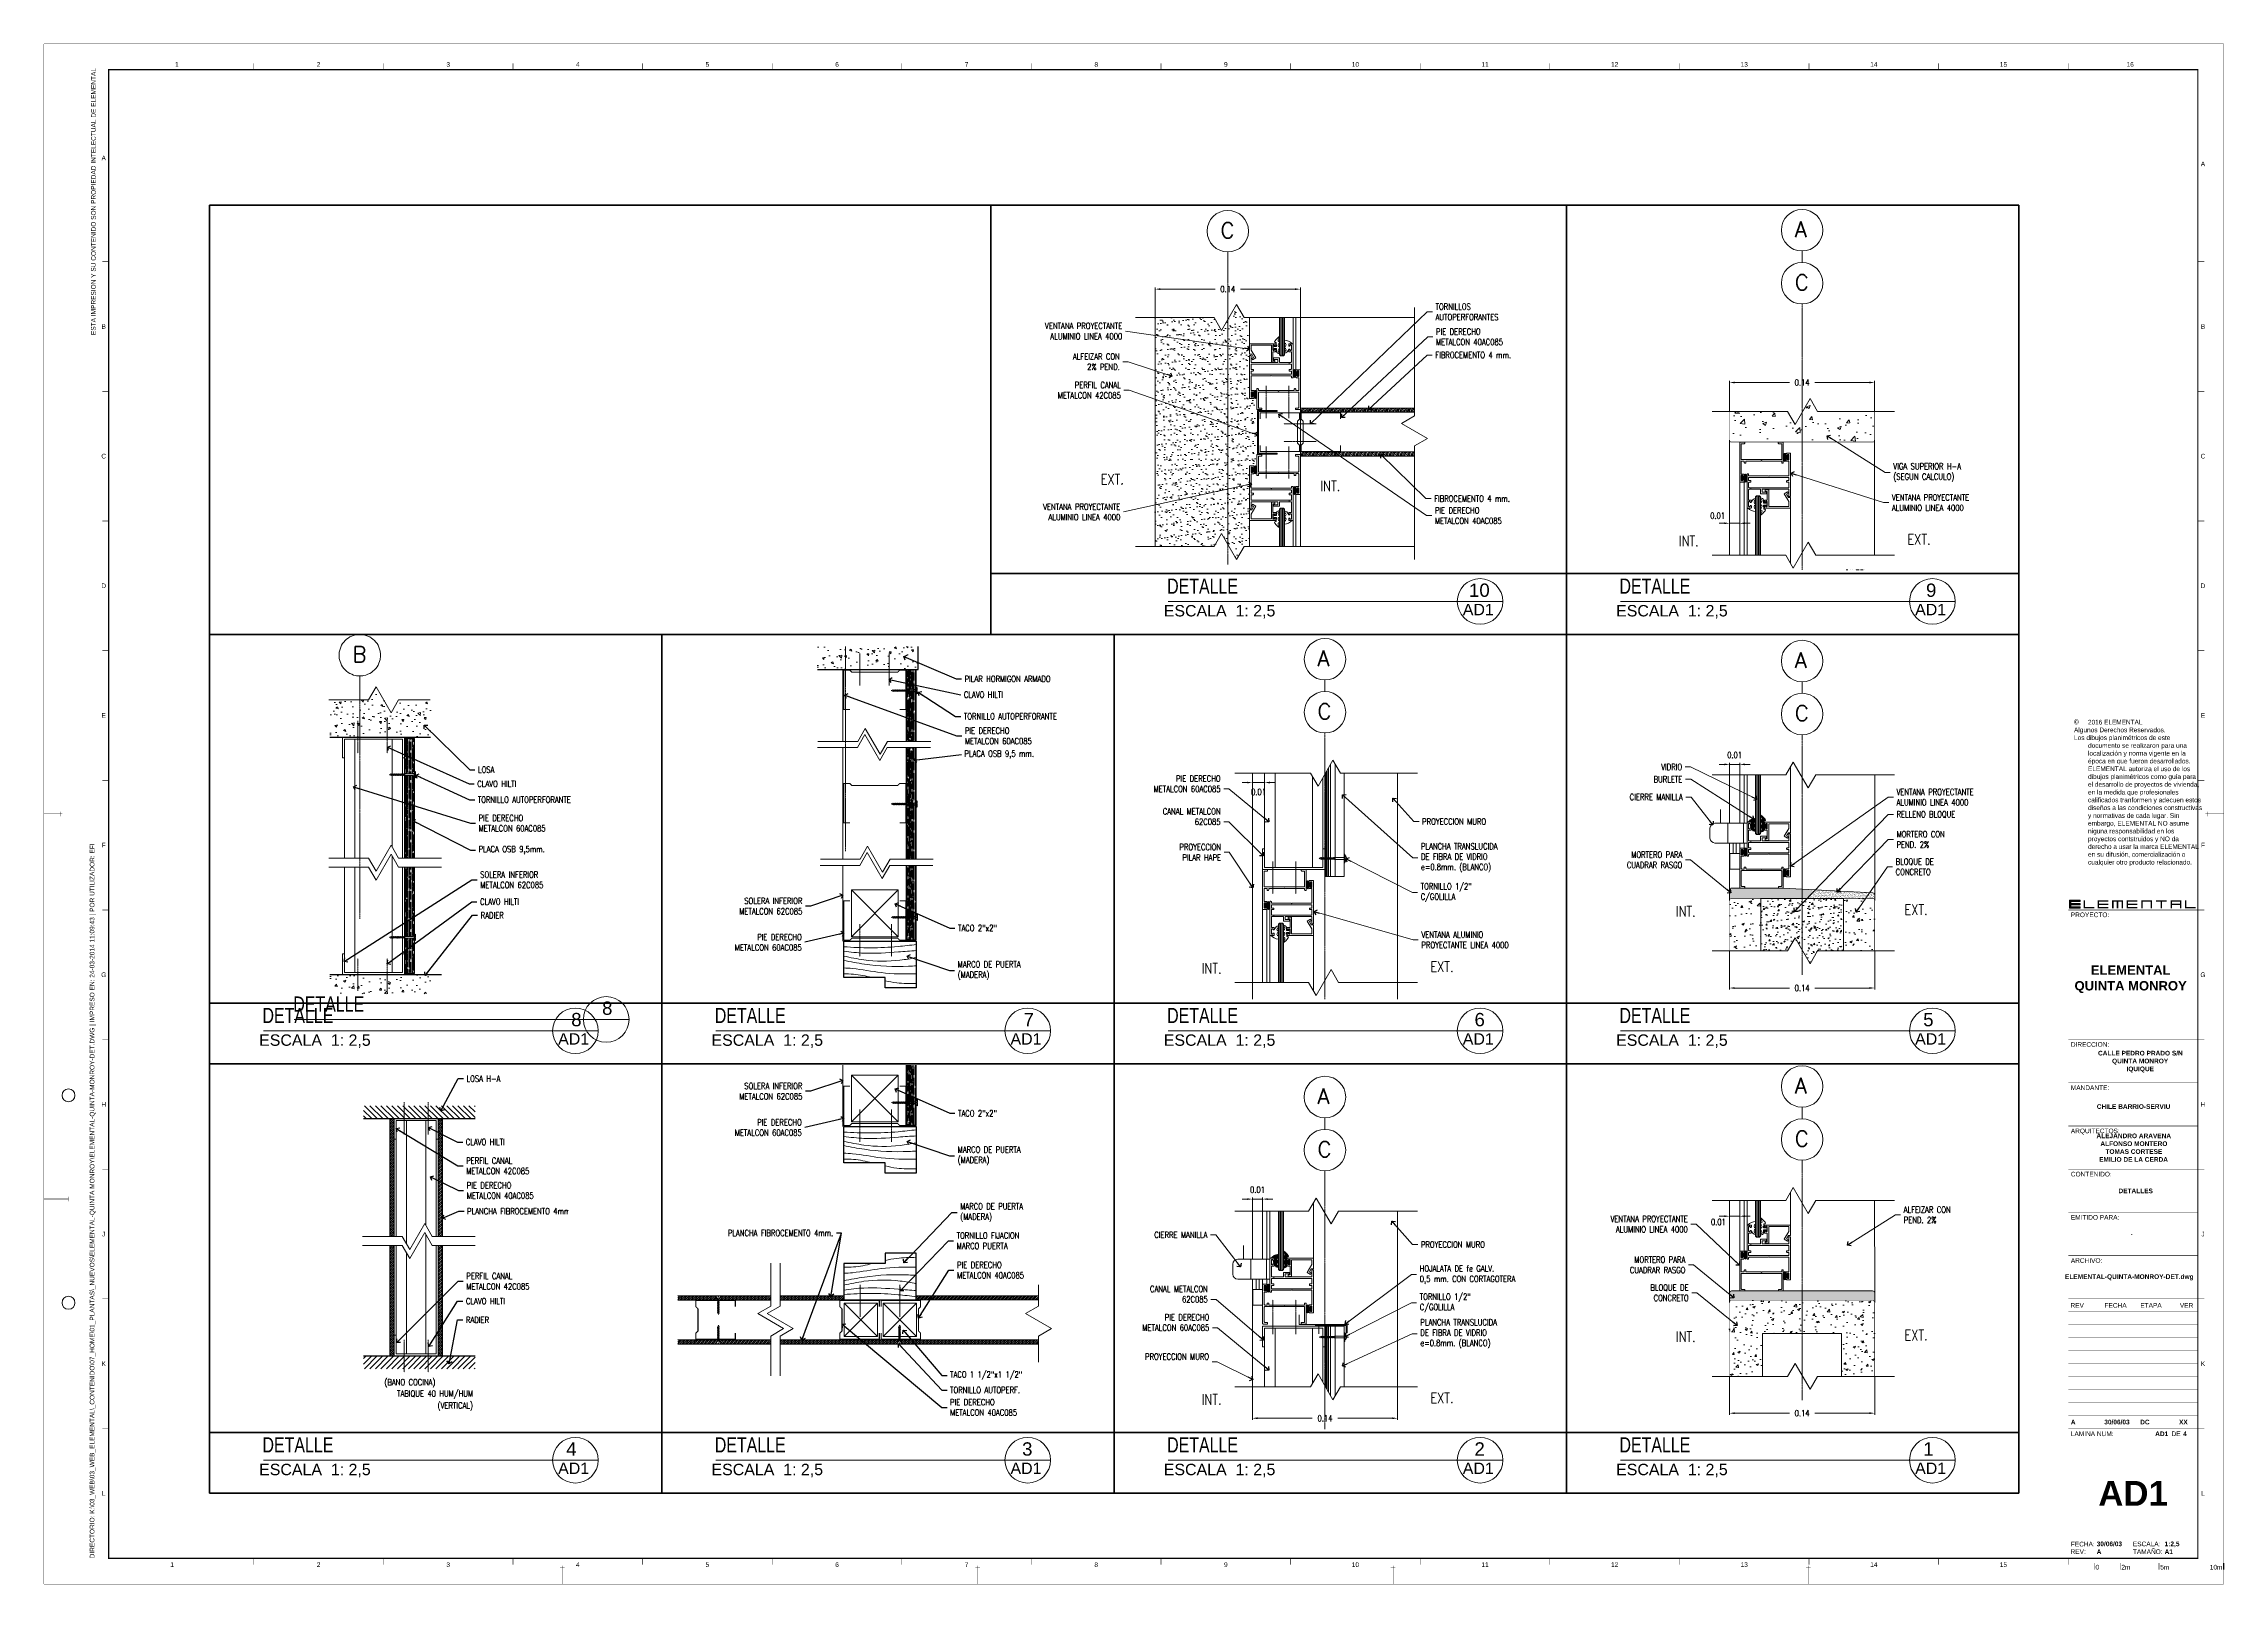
# Paper-space layout 'AD1' of a CAD drawing. Header units: metres, sheet in millimetres. Extents: x 1062 to 1903, y 0 to 594.
# The model-space entities are those that its viewports show. They can reach past a viewport. Long polylines and large blocks are cut down to what shows.
import ezdxf
from ezdxf.enums import TextEntityAlignment as Align

# ---------------------------------------------------------------- set-up
doc = ezdxf.new("R2010")
doc.units = ezdxf.units.M
doc.header["$LTSCALE"] = 5
doc.header["$MEASUREMENT"] = 0
doc.linetypes.add('CENTER', pattern=[2, 1.25, -0.25, 0.25, -0.25])
doc.layers.get('0').update_dxf_attribs({"color": 30})
doc.layers.get('DEFPOINTS').update_dxf_attribs({"color": 210})
for name, color, linetype, lineweight in [('A-ANNO-DIMS', 3, 'Continuous', 18), ('A-ANNO-NOTE', 7, 'Continuous', 35), ('A-ANNO-SYMB', 3, 'Continuous', 18), ('A-ANNO-TEXT', 3, 'Continuous', 18), ('A-DETL-MBND', 3, 'Continuous', 18), ('A-DETL-MCUT', 4, 'Continuous', 25), ('A-DETL-PATT', 8, 'Continuous', 18), ('G-ANNO-LOGO', 3, 'Continuous', 18), ('G-ANNO-TEXT', 3, 'Continuous', 18), ('G-ANNO-TTLB', 3, 'Continuous', 18)]:
    doc.layers.add(name, color=color, linetype=linetype, lineweight=lineweight)
doc.layers.add('A-ANNO-NPLT', color=210, linetype='Continuous', lineweight=18, plot=False)
doc.layers.add('G-ANNO-NPLT', color=210, linetype='Continuous', lineweight=18, plot=False)
doc.layers.get('DEFPOINTS').off()
doc.styles.add('E-ARIAL', font='arial.ttf')
doc.styles.add('E-ARIAL-BOLD', font='')
doc.styles.add('E-ROMANS', font='romans.shx', dxfattribs={"width": 0.8})
doc.styles.get('E-ARIAL-BOLD').set_extended_font_data('Arial', bold=True)
doc.dimstyles.new('E-0001_ARW_18', dxfattribs={"dimscale": 0.001, "dimtxt": 1.8, "dimasz": 1.8, "dimexe": 0.9, "dimexo": 0.6, "dimgap": 0.9, "dimtad": 0, "dimdec": 0, "dimlfac": 1000, "dimzin": 0, "dimdsep": 46, "dimtxsty": 'E-ROMANS', "dimblk": 'OPEN90', "dimcen": 0.9, "dimclrd": 256, "dimclre": 256, "dimclrt": 256, "dimadec": 0, "dimazin": 0, "dimtfac": 1, "dimtdec": 0, "dimtmove": 1, "dimatfit": 3, "dimldrblk": 'OPEN90', "dimfxl": 1, "dimtfill": 1, "dimtolj": 1, "dimtzin": 0, "dimarcsym": 0})
doc.dimstyles.new('E-0001_ARW_24', dxfattribs={"dimscale": 0.001, "dimtxt": 2.4, "dimasz": 2.4, "dimexe": 1.2, "dimexo": 0.8, "dimgap": 1.2, "dimtad": 0, "dimdec": 0, "dimlfac": 1000, "dimzin": 0, "dimdsep": 46, "dimtxsty": 'E-ROMANS', "dimblk": 'OPEN90', "dimcen": 1.2, "dimclrd": 256, "dimclre": 256, "dimclrt": 256, "dimadec": 0, "dimazin": 0, "dimtfac": 1, "dimtdec": 0, "dimtmove": 1, "dimatfit": 3, "dimldrblk": 'OPEN90', "dimfxl": 1, "dimtfill": 1, "dimtolj": 1, "dimtzin": 0, "dimlwd": -1, "dimarcsym": 0})
pattern_1 = [(90, (-1.1447502, -1.0666082), (-0.002, 0.0044), [0.03, -0.004, 0.01, -0.002]), (90, (-1.1457502, -1.0639482), (-0.00266, -0.002), [0.006, -0.00066, 0.012, -0.0015]), (90, (-1.1464502, -1.0656082), (-0.00134, 0.0104), [0.016, -0.0028, 0.008, -0.002])]
pattern_2 = [(45, (0, -1.0666082), (-0.000883883476, 0.000883883476), [])]
pattern_3 = [(45, (-0.241774, 0.2070581), (-0.000265165043, 0.000265165043), [])]
pattern_4 = [(50, (-0.241774, 0.207058), (0.0215178055, -0.001882564), [0.00225, -0.02475]), (355, (-0.241774, 0.207058), (-0.00416254, 0.022565764), [0.0018, -0.0198]), (100.4514, (-0.23998, 0.206901), (0.0173552815, 0.020683186), [0.001912206, -0.0210342634]), (46.1842, (-0.241774, 0.213058), (0.0320172315, -0.00496557), [0.003375, -0.037125]), (96.6356, (-0.239106, 0.212644), (0.028039881, 0.029223536), [0.002868309, -0.03155139]), (351.1842, (-0.241774, 0.213058), (0.028039858, 0.029223558), [0.0027, -0.0297]), (21, (-0.238774, 0.211558), (0.0179072116, -0.0120785667), [0.00225, -0.02475]), (326, (-0.238774, 0.211558), (0.00729946, 0.0217545014), [0.0018, -0.0198]), (71.4514, (-0.237282, 0.210552), (0.025206679, 0.009675915), [0.001912206, -0.0210342634]), (37.5, (-0.241774, 0.207058), (0.00036479566, 0.0099868156), [0, -0.01956, 0, -0.0201, 0, -0.019875]), (7.5, (-0.241774, 0.207058), (0.0078920861, 0.0118323514), [0, -0.01146, 0, -0.01911, 0, -0.007575]), (327.5, (-0.248464, 0.207058), (0.0160146731, -0.00067664615), [0, -0.0075, 0, -0.0234, 0, -0.03105]), (317.5, (-0.251464, 0.207058), (0.017495585, 0.0030031495), [0, -0.00975, 0, -0.01554, 0, -0.02205])]
pattern_5 = [(37.5, (-0.241774, 0.2070581), (-6.2993358e-05, 0.00192682377), [0, -0.00152, 0, -0.0017, 0, -0.001625]), (7.5, (-0.241774, 0.207058), (0.001769776705, 0.002822146065), [0, -0.00082, 0, -0.00137, 0, -0.000525]), (327.5, (-0.243004, 0.2070581), (0.00311414186, 5.659054e-06), [0, -0.0005, 0, -0.0018, 0, -0.00235]), (317.5, (-0.243004, 0.207058), (0.0030061266, 0.000877675565), [0, -0.00025, 0, -0.00118, 0, -0.00135])]
pattern_6 = [(45, (-0.21397504, -0.6777842), (-0.000265165043, 0.000265165043), [])]

psp = doc.layouts.new('AD1')

# ---------------------------------------------------------------- texts
at = {"layer": 'A-ANNO-TEXT', "style": 'E-ARIAL', "width": 0.75}
for p in [(1495.47, 382.04), (1669.98, 382.04), (1146.46, 216.45), (1158.36, 220.85), (1320.96, 216.45), (1495.47, 216.45), (1669.98, 216.45), (1146.46, 50.86), (1320.96, 50.86), (1495.47, 50.86), (1669.98, 50.86)]:
    psp.add_text('DETALLE', height=5.867, dxfattribs=at).set_placement(p)
at = {"layer": 'A-ANNO-TEXT', "style": 'E-ARIAL'}
for s, height, p in [('10', 5.133, (1619.91, 380.83)), ('9', 5.13, (1792.23, 380.83)), ('ESCALA  1: 2,5', 4.4, (1537.22, 373.28)), ('AD1', 4.4, (1621.49, 373.73)), ('ESCALA  1: 2,5', 4.4, (1711.73, 373.28)), ('AD1', 4.4, (1796, 373.73)), ('8', 5.13, (1269.56, 215.24)), ('8', 5.13, (1281.46, 219.64)), ('7', 5.13, (1444.07, 215.24)), ('6', 5.13, (1618.03, 215.24)), ('5', 5.13, (1791.14, 215.24)), ('ESCALA  1: 2,5', 4.4, (1188.21, 207.69)), ('AD1', 4.4, (1272.48, 208.14)), ('ESCALA  1: 2,5', 4.4, (1362.72, 207.69)), ('AD1', 4.4, (1446.99, 208.14)), ('ESCALA  1: 2,5', 4.4, (1537.22, 207.69)), ('AD1', 4.4, (1621.49, 208.14)), ('ESCALA  1: 2,5', 4.4, (1711.73, 207.69)), ('AD1', 4.4, (1796, 208.14)), ('4', 5.13, (1267.62, 49.65)), ('3', 5.13, (1443.51, 49.65)), ('2', 5.13, (1618.02, 49.65)), ('1', 5.13, (1791.14, 49.65)), ('ESCALA  1: 2,5', 4.4, (1188.21, 42.1)), ('AD1', 4.4, (1272.48, 42.55)), ('ESCALA  1: 2,5', 4.4, (1362.72, 42.1)), ('AD1', 4.4, (1446.99, 42.55)), ('ESCALA  1: 2,5', 4.4, (1537.22, 42.1)), ('AD1', 4.4, (1621.49, 42.55)), ('ESCALA  1: 2,5', 4.4, (1711.73, 42.1)), ('AD1', 4.4, (1796, 42.55))]:
    psp.add_text(s, height=height, dxfattribs=at).set_placement(p, align=Align.RIGHT)
at = {"layer": 'A-ANNO-TEXT', "insert": (1843.53, 277.06), "char_height": 1.8, "width": 49.572, "attachment_point": 7, "style": 'E-ARIAL'}
psp.add_mtext('\\pi-5.4,l7.2,t7.2,30.6,32.4;{\\fCourier New|b0|i0|c0|p49;©^I\\fMS Shell Dlg 2|b0|i0|c0|p0;2016 ELEMENTAL \\P\\pi0,l0,tz;}Algunos Derechos Reservados.\\PLos dibujos planimétricos de este documento se realizaron para una localización y norma vigente en la época en que fueron desarrollados. ELEMENTAL autoriza el uso de los dibujos planimétricos como guía para el desarrollo de proyectos de vivienda, en la medida que profesionales calificados tranformen y adecuen estos diseños a las condiciones constructivas y normativas de cada lugar. Sin embargo, ELEMENTAL NO asume niguna responsabilidad en los proyectos contstruidos y NO da derecho a usar la marca ELEMENTAL en su difusión, comercialización o cualquier otro producto relacionado.', dxfattribs=at)

msp = doc.modelspace()

# ---------------------------------------------------------------- texts
at = {"layer": 'A-ANNO-TEXT', "style": 'E-ROMANS'}
for s, p in [('A', (-39.818641, 66.64676)), ('A', (-39.332078, 66.64676)), ('C', (-39.818641, 66.595639)), ('C', (-39.332078, 66.595639)), ('A', (-39.807578, 66.224093)), ('A', (-39.331125, 66.224093)), ('C', (-39.807578, 66.172972)), ('C', (-39.331125, 66.172972)), ('A', (-39.790824, 65.761917)), ('C', (-39.32747, 65.740443)), ('C', (-39.790824, 65.710796)), ('B', (-38.47984, 64.998213))]:
    msp.add_text(s, height=0.015, dxfattribs=at).set_placement(p)
for s, insert, char_height, attachment_point in [('VIDRIO', (-39.92719, 66.551309), 0.006, 6), ('\\A1;0.01', (-39.876587, 66.562773), 0.006, 5), ('BURLETE', (-39.926961, 66.539399), 0.006, 6), ('VENTANA PROYECTANTE\\PALUMINIO LINEA 4000', (-39.720457, 66.522117), 0.006, 4), ('VENTANA PROYECTANTE\\PALUMINIO LINEA 4000', (-39.435194, 66.520762), 0.006, 6), ('ALFEIZAR CON \\PPEND. 2%', (-39.22691, 66.529618), 0.006, 4), ('CIERRE MANILLA', (-39.926596, 66.52225), 0.006, 6), ('RELLENO BLOQUE', (-39.720457, 66.505441), 0.006, 4), ('\\A1;0.01', (-39.405675, 66.522784), 0.006, 5), ('MORTERO CON \\PPEND. 2%', (-39.720457, 66.481465), 0.006, 4), ('MORTERO PARA\\PCUADRAR RASGO', (-39.437559, 66.481378), 0.006, 6), ('MORTERO PARA\\PCUADRAR RASGO', (-39.927073, 66.461686), 0.006, 6), ('BLOQUE DE \\PCONCRETO', (-39.721257, 66.455091), 0.006, 4), ('BLOQUE DE \\PCONCRETO', (-39.434405, 66.454597), 0.006, 6), ('INT.', (-39.914131, 66.412113), 0.01, 6), ('EXT.', (-39.690438, 66.413661), 0.01, 6), ('INT.', (-39.42757, 66.412113), 0.01, 6), ('EXT.', (-39.203876, 66.413661), 0.01, 6), ('\\A1;0.14', (-39.811511, 66.338179), 0.006, 5), ('\\A1;0.14', (-39.32495, 66.338458), 0.006, 5), ('PIE DERECHO\\PMETALCON 60AC085\\P ', (-39.901179, 66.105731), 0.006, 6), ('CANAL METALCON\\P62C085\\P ', (-39.901179, 66.074055), 0.006, 6), ('\\A1;0.01', (-39.864554, 66.102862), 0.006, 5), ('\\A1;0.14', (-39.323994, 66.083942), 0.006, 5), ('PROYECCION MURO', (-39.706768, 66.074304), 0.006, 4), ('PROYECCION\\PPILAR HAPE ', (-39.900726, 66.044632), 0.006, 6), ('PLANCHA TRANSLUCIDA\\PDE FIBRA DE VIDRIO\\Pe=0.8mm. (BLANCO)', (-39.707876, 66.039429), 0.006, 4), ('TORNILLO 1/2"\\PC/GOLILLA', (-39.70813, 66.005839), 0.006, 4), ('VIGA SUPERIOR H-A\\P(SEGUN CALCULO)', (-39.235955, 65.997214), 0.006, 4), ('VENTANA ALUMINIO\\PPROYECTANTE LINEA 4000', (-39.707437, 65.960183), 0.006, 4), ('VENTANA PROYECTANTE\\PALUMINIO LINEA 4000', (-39.237342, 65.96812), 0.006, 4), ('\\A1;0.01', (-39.405442, 65.955482), 0.006, 5), ('INT.', (-39.900203, 65.932683), 0.01, 6), ('EXT.', (-39.676509, 65.934232), 0.01, 6), ('INT.', (-39.42373, 65.931109), 0.01, 6), ('EXT.', (-39.200036, 65.932658), 0.01, 6), ('DINTEL', (-39.261192, 65.900288), 0.006, 6), ('\\A1;0.14', (-39.320379, 65.691212), 0.006, 5), ('\\A1;0.01', (-39.848788, 65.679193), 0.006, 5), ('TORNILLOS\\PAUTOPERFORANTES', (-39.119929, 65.669249), 0.006, 4), ('VENTANA PROYECTANTE\\PALUMINIO LINEA 4000', (-39.422147, 65.650799), 0.006, 6), ('PIE DERECHO\\PMETALCON 40AC085', (-39.119523, 65.645281), 0.006, 4), ('CIERRE MANILLA ', (-39.89712, 65.635768), 0.006, 6), ('PROYECCION MURO ', (-39.691177, 65.626418), 0.006, 4), ('ALFEIZAR CON\\P2% PEND.', (-39.424528, 65.621281), 0.006, 6), ('FIBROCEMENTO 4 mm.', (-39.120176, 65.627649), 0.006, 4), ('HOJALATA DE fe GALV.\\P0,5 mm. CON CORTAGOTERA', (-39.692275, 65.597388), 0.006, 4), ('CANAL METALCON\\P62C085\\P ', (-39.896694, 65.573575), 0.006, 6), ('PERFIL CANAL\\PMETALCON 42C085', (-39.423469, 65.593748), 0.006, 6), ('TORNILLO 1/2"\\PC/GOLILLA', (-39.692275, 65.570101), 0.006, 4), ('PIE DERECHO\\PMETALCON 60AC085\\P ', (-39.89527, 65.546206), 0.006, 6), ('PLANCHA TRANSLUCIDA\\PDE FIBRA DE VIDRIO\\Pe=0.8mm. (BLANCO)', (-39.691713, 65.540468), 0.006, 4), ('PROYECCION MURO\\P ', (-39.895529, 65.513396), 0.006, 6), ('EXT.', (-39.420651, 65.507955), 0.01, 6), ('INT.', (-39.211873, 65.501456), 0.01, 6), ('INT.', (-39.883448, 65.477001), 0.01, 6), ('EXT.', (-39.659754, 65.478549), 0.01, 6), ('VENTANA PROYECTANTE\\PALUMINIO LINEA 4000', (-39.423994, 65.476384), 0.006, 6), ('FIBROCEMENTO 4 mm.', (-39.121293, 65.489255), 0.006, 4), ('PIE DERECHO\\PMETALCON 40AC085', (-39.120639, 65.472846), 0.006, 4), ('\\A1;0.14', (-39.783708, 65.458939), 0.006, 5), ('PILAR HORMIGON ARMADO', (-38.833044, 65.086615), 0.006, 4), ('CLAVO HILTI', (-38.833732, 65.071331), 0.006, 4), ('TORNILLO AUTOPERFORANTE', (-38.833735, 65.050462), 0.006, 4), ('PIE DERECHO\\PMETALCON 60AC085', (-38.832807, 65.031596), 0.006, 4), ('PLACA OSB 9,5 mm.', (-38.833199, 65.013683), 0.006, 4), ('LOSA H-A', (-39.509098, 64.933566), 0.006, 4), ('LOSA', (-38.358705, 64.8945), 0.006, 4), ('CLAVO HILTI', (-39.509793, 64.872441), 0.006, 4), ('SOLERA INFERIOR\\PMETALCON 62C085', (-38.989554, 64.867573), 0.006, 6), ('CLAVO HILTI', (-38.359392, 64.88083), 0.006, 4), ('TORNILLO AUTOPERFORANTE', (-38.358856, 64.865531), 0.006, 4), ('PERFIL CANAL\\PMETALCON 42C085', (-39.509404, 64.849438), 0.006, 4), ('TACO 2"x2"', (-38.839358, 64.846334), 0.006, 4), ('PIE DERECHO\\PMETALCON 60AC085', (-38.358108, 64.842888), 0.006, 4), ('PIE DERECHO\\PMETALCON 40AC085', (-39.508866, 64.825722), 0.006, 4), ('PIE DERECHO\\PMETALCON 60AC085', (-38.990128, 64.832623), 0.006, 6), ('\\A1;PLANCHA FIBROCEMENTO 4mm.', (-39.508498, 64.805749), 0.006, 4), ('MARCO DE PUERTA\\P(MADERA)', (-38.83972, 64.805362), 0.006, 4), ('PLACA OSB 9,5mm.', (-38.358108, 64.816995), 0.006, 4), ('SOLERA INFERIOR\\PMETALCON 62C085', (-38.35659, 64.788295), 0.006, 4), ('CLAVO HILTI', (-38.356758, 64.767166), 0.006, 4), ('PERFIL CANAL\\PMETALCON 42C085', (-39.509245, 64.738177), 0.006, 4), ('MARCO DE PUERTA\\P(MADERA)', (-38.837253, 64.750617), 0.006, 4), ('RADIER', (-38.35613, 64.754109), 0.006, 4), ('CLAVO HILTI', (-39.509634, 64.719034), 0.006, 4), ('PLANCHA FIBROCEMENTO 4mm.', (-38.959769, 64.730914), 0.006, 6), ('TORNILLO FIJACION\\PMARCO PUERTA', (-38.840708, 64.72349), 0.006, 4), ('RADIER', (-39.509634, 64.700974), 0.006, 4), ('PIE DERECHO\\PMETALCON 40AC085', (-38.84033, 64.695191), 0.006, 4), ('(BANO COCINA)', (-39.539047, 64.639875), 0.006, 6), ('TABIQUE 40 HUM/HUM', (-39.502823, 64.628981), 0.006, 6), ('(VERTICAL)', (-39.502823, 64.617456), 0.006, 6), ('TACO 1 1/2"x1 1/2"', (-38.847045, 64.593561), 0.006, 4), ('TORNILLO AUTOPERF.', (-38.847045, 64.579503), 0.006, 4), ('PIE DERECHO \\PMETALCON 40AC085', (-38.847045, 64.56283), 0.006, 4)]:
    msp.add_mtext(s, dxfattribs=dict(at, insert=insert, char_height=char_height, attachment_point=attachment_point))

# ---------------------------------------------------------------- blocks, each defined once
blk = doc.blocks.new('*U30')
at = {"layer": 'G-ANNO-TTLB', "const_width": 0.18}
for points in [[(0, -2.5), (0, 0)], [(10, 0), (10, -2.5)], [(25, 0), (25, -2.5)]]:
    blk.add_lwpolyline(points, dxfattribs=at)
at = {"layer": 'G-ANNO-TTLB'}
blk.add_lwpolyline([(50, 0, 0.48, 0.48, 0), (50, -2.5, 0.48, 0.48, 0)], format="xyseb", dxfattribs=at)
at = {"layer": 'G-ANNO-TEXT', "style": 'E-ARIAL'}
blk.add_text('0', height=1.8, dxfattribs=at).set_placement((1.2, -0.7), align=Align.TOP_CENTER)
for s, p in [('2m', (10.5, -2.5)), ('5m', (25.5, -2.5))]:
    blk.add_text(s, height=1.8, dxfattribs=at).set_placement(p)
blk.add_text('10m', height=1.8, dxfattribs=at).set_placement((49.5, -2.5), align=Align.RIGHT)
blk = doc.blocks.new('*U28')
at = {"layer": 'G-ANNO-LOGO'}
for points in [[(0, -1), (0, 0), (1.33, 0), (1.33, -0.17), (0.17, -0.17), (0.17, -0.42), (1.33, -0.42), (1.33, -0.58), (0.17, -0.58), (0.17, -0.83), (1.33, -0.83), (1.33, -1)], [(1.74, -1), (1.74, 0), (1.91, 0), (1.91, -0.83), (3.07, -0.83), (3.07, -1)], [(3.48, -1), (3.48, 0), (4.81, 0), (4.81, -0.17), (3.65, -0.17), (3.65, -0.42), (4.81, -0.42), (4.81, -0.58), (3.65, -0.58), (3.65, -0.83), (4.81, -0.83), (4.81, -1)], [(6.47, -1), (6.47, -0.17), (6.05, -0.17), (6.05, -1), (5.88, -1), (5.88, -0.17), (5.47, -0.17), (5.47, -1), (5.3, -1), (5.3, 0), (6.63, 0), (6.63, -1)], [(7.12, -1), (7.12, 0), (8.45, 0), (8.45, -0.17), (7.29, -0.17), (7.29, -0.42), (8.45, -0.42), (8.45, -0.58), (7.29, -0.58), (7.29, -0.83), (8.45, -0.83), (8.45, -1)], [(10.11, -1), (10.11, -0.17), (9.11, -0.17), (9.11, -1), (8.94, -1), (8.94, 0), (10.27, 0), (10.27, -1)], [(11.51, -0.17), (11.51, -1), (11.34, -1), (11.34, -0.17), (10.76, -0.17), (10.76, 0), (12.09, 0), (12.09, -0.17)], [(14.36, -1), (14.36, 0), (14.52, 0), (14.52, -0.83), (15.69, -0.83), (15.69, -1)]]:
    blk.add_hatch(color=256, dxfattribs=at).paths.add_polyline_path(points)
h = blk.add_hatch(color=256, dxfattribs=at)
edge = h.paths.add_edge_path()
edge.add_spline(control_points=[(13.74, -0.42), (13.74, -0.42), (12.74, -0.42), (12.74, -0.42), (12.74, -0.42), (12.74, -0.17), (12.74, -0.17), (12.74, -0.17), (13.74, -0.17), (13.74, -0.17), (13.74, -0.17), (13.74, -0.42), (13.74, -0.42)], knot_values=[0, 0, 0, 0, 1, 1, 1, 2, 2, 2, 3, 3, 3, 4, 4, 4, 4], degree=3, periodic=0)
edge = h.paths.add_edge_path(flags=16)
edge.add_spline(control_points=[(12.57, 0), (12.57, 0), (12.57, -1), (12.57, -1), (12.57, -1), (12.74, -1), (12.74, -1), (12.74, -1), (12.74, -0.58), (12.74, -0.58), (12.74, -0.58), (13.74, -0.58), (13.74, -0.58), (13.74, -0.58), (13.74, -1), (13.74, -1), (13.74, -1), (13.91, -1), (13.91, -1), (13.91, -1), (13.91, 0), (13.91, 0), (13.91, 0), (12.57, 0), (12.57, 0)], knot_values=[0, 0, 0, 0, 1, 1, 1, 2, 2, 2, 3, 3, 3, 4, 4, 4, 5, 5, 5, 6, 6, 6, 7, 7, 7, 8, 8, 8, 8], degree=3, periodic=0)
blk.add_lwpolyline([(0, 0), (0, -1)])
at = {"layer": 'A-ANNO-NPLT'}
blk.add_lwpolyline([(0, -1), (0, 0), (1.33, 0), (1.33, -0.17), (0.17, -0.17), (0.17, -0.42), (1.33, -0.42), (1.33, -0.58), (0.17, -0.58), (0.17, -0.83), (1.33, -0.83), (1.33, -1), (0, -1)], close=True, dxfattribs=at)
blk = doc.blocks.new('B-FOLD_MARK')
at = {"layer": 'A-ANNO-SYMB', "const_width": 0.13, "flags": 128}
for points in [[(1518.14, -686.71), (1519.94, -686.71)], [(1519.04, -685.81), (1519.04, -692.96)]]:
    blk.add_lwpolyline(points, dxfattribs=at)
blk = doc.blocks.new('B-HOLE_PUNCHER')
at = {"const_width": 0.18, "flags": 128}
for points in [[(3.56, 144.5), (13.06, 144.5)], [(13.06, 145.4), (13.06, 143.6)]]:
    blk.add_lwpolyline(points, dxfattribs=at)
blk = doc.blocks.new('*U213')
at = {"layer": 'G-ANNO-NPLT', "const_width": 0.18}
for points in [[(0, 594), (-841, 594)], [(-841, 0), (-841, 594)], [(0, 0), (0, 594)], [(0, 0), (-841, 0)]]:
    blk.add_lwpolyline(points, dxfattribs=at)
at = {"layer": 'G-ANNO-TTLB', "const_width": 0.5, "flags": 128}
blk.add_lwpolyline([(-816, 584), (-816, 10), (-10, 10), (-10, 584)], close=True, dxfattribs=at)
at = {"layer": 'G-ANNO-TTLB', "const_width": 0.18, "flags": 128}
for points in [[(-760, 586.5), (-760, 584)], [(-710, 586.5), (-710, 584)], [(-660, 586.5), (-660, 584)], [(-610, 586.5), (-610, 584)], [(-560, 586.5), (-560, 584)], [(-510, 586.5), (-510, 584)], [(-460, 586.5), (-460, 584)], [(-410, 586.5), (-410, 584)], [(-360, 586.5), (-360, 584)], [(-310, 586.5), (-310, 584)], [(-260, 586.5), (-260, 584)], [(-210, 586.5), (-210, 584)], [(-160, 586.5), (-160, 584)], [(-110, 586.5), (-110, 584)], [(-60, 586.5), (-60, 584)], [(-841, 578.5), (-841, 576)], [(-816, 510), (-818.5, 510)], [(-7.5, 510), (-10, 510)], [(-816, 460), (-818.5, 460)], [(-7.5, 460), (-10, 460)], [(-816, 410), (-818.5, 410)], [(-7.5, 410), (-10, 410)], [(-816, 360), (-818.5, 360)], [(-7.5, 360), (-10, 360)], [(-816, 310), (-818.5, 310)], [(-7.5, 310), (-10, 310)], [(-816, 260), (-818.5, 260)], [(-7.5, 260), (-10, 260)], [(-816, 210), (-818.5, 210)], [(-7.5, 210), (-10, 210)], [(-816, 160), (-818.5, 160)], [(-7.5, 160), (-10, 160)], [(-816, 110), (-818.5, 110)], [(-7.5, 110), (-10, 110)], [(-7.5, 110), (-10, 110)], [(-816, 60), (-818.5, 60)], [(-7.5, 60), (-10, 60)], [(-7.5, 60), (-10, 60)], [(-760, 10), (-760, 7.5)], [(-710, 10), (-710, 7.5)], [(-660, 10), (-660, 7.5)], [(-610, 10), (-610, 7.5)], [(-560, 10), (-560, 7.5)], [(-510, 10), (-510, 7.5)], [(-460, 10), (-460, 7.5)], [(-410, 10), (-410, 7.5)], [(-360, 10), (-360, 7.5)], [(-310, 10), (-310, 7.5)], [(-260, 10), (-260, 7.5)], [(-210, 10), (-210, 7.5)], [(-160, 10), (-160, 7.5)], [(-110, 10), (-110, 7.5)], [(-60, 10), (-60, 7.5)]]:
    blk.add_lwpolyline(points, dxfattribs=at)
at = {"layer": 'G-ANNO-TTLB'}
for points, const_width in [([(-10, 260), (-60, 260)], 0.18), ([(-10, 210), (-60, 210)], 0.18), ([(-10, 193.33), (-60, 193.33)], 0.18), ([(-10, 176.67), (-60, 176.67)], 0.18), ([(-60, 176.67), (-10, 176.67)], 0.18), ([(-60, 160), (-10, 160)], 0.18), ([(-60, 160), (-10, 160)], 0.18), ([(-60, 160), (-10, 160)], 0.18), ([(-60, 160), (-10, 160)], 0.18), ([(-60, 143.33), (-10, 143.33)], 0.18), ([(-60, 126.67), (-10, 126.67)], 0.18), ([(-60, 126.67), (-10, 126.67)], 0.18), ([(-60, 110), (-10, 110)], 0.18), ([(-60, 105), (-10, 105)], 0.12), ([(-60, 100), (-10, 100)], 0.12), ([(-60, 95), (-10, 95)], 0.12), ([(-60, 90), (-10, 90)], 0.12), ([(-60, 85), (-10, 85)], 0.12), ([(-60, 80), (-10, 80)], 0.12), ([(-60, 75), (-10, 75)], 0.12), ([(-60, 70), (-10, 70)], 0.12), ([(-60, 60), (-10, 60)], 0.18), ([(-60, 60), (-10, 60)], 0.18), ([(-60, 65), (-10, 65)], 0.12), ([(-124.5, 10), (-64.5, 10)], 0.18)]:
    blk.add_lwpolyline(points, dxfattribs=dict(at, const_width=const_width))
for centre in [(-831.5, 188.5), (-831.5, 108.5)]:
    blk.add_circle(centre, 2.5, dxfattribs=at)
at = {"layer": 'G-ANNO-LOGO', "xscale": 3.1, "yscale": 3.1, "zscale": 3.1}
blk.add_blockref('*U28', (-59.49, 263.76), dxfattribs=at)
at = {"layer": 'G-ANNO-TTLB', "xscale": -1, "rotation": 270}
blk.add_blockref('B-FOLD_MARK', (-148.04, -1222.04), dxfattribs=at)
at = {"layer": 'G-ANNO-TTLB', "rotation": 90}
blk.add_blockref('B-FOLD_MARK', (-692.96, -1222.04), dxfattribs=at)
at = {"layer": 'G-ANNO-TTLB'}
for name, p in [('B-HOLE_PUNCHER', (-844.56, 4)), ('B-FOLD_MARK', (-2160.04, 692.96)), ('B-FOLD_MARK', (-1999.79, 692.96)), ('B-FOLD_MARK', (-1839.54, 692.96)), ('B-FOLD_MARK', (-1679.29, 692.96))]:
    blk.add_blockref(name, p, dxfattribs=at)
at = {"layer": 'G-ANNO-TEXT', "style": 'E-ARIAL'}
for s, p in [('1', (-789.65, 586.07)), ('2', (-735, 586.07)), ('3', (-685, 586.07)), ('4', (-635, 586.07)), ('5', (-585, 586.07)), ('6', (-535, 586.07)), ('7', (-485, 586.07)), ('8', (-435, 586.07)), ('9', (-385, 586.07)), ('10', (-335, 586.07)), ('11', (-285, 586.07)), ('12', (-235, 586.07)), ('13', (-185, 586.07)), ('14', (-135, 586.07)), ('15', (-85, 586.07)), ('16', (-36.11, 586.07)), ('A', (-817.91, 549.98)), ('A', (-8.02, 547.71)), ('B', (-817.91, 485)), ('B', (-8.02, 485)), ('C', (-817.91, 435)), ('C', (-8.02, 435)), ('D', (-817.91, 385)), ('D', (-8.02, 385)), ('E', (-817.91, 335)), ('E', (-8.02, 335)), ('F', (-817.91, 285)), ('F', (-8.02, 285)), ('G', (-817.91, 235)), ('G', (-8.02, 235)), ('H', (-817.91, 185)), ('H', (-8.02, 185)), ('J', (-817.91, 135)), ('J', (-8.02, 135)), ('K', (-817.91, 85)), ('K', (-8.02, 85)), ('L', (-817.91, 35)), ('L', (-8.02, 35)), ('2', (-735, 7.51)), ('3', (-685, 7.51)), ('6', (-535, 7.51)), ('8', (-435, 7.51)), ('9', (-385, 7.51)), ('10', (-335, 7.51)), ('12', (-235, 7.51)), ('13', (-185, 7.51)), ('1', (-791.51, 7.51)), ('4', (-635, 7.51)), ('5', (-585, 7.51)), ('7', (-485, 7.51)), ('11', (-285, 7.51)), ('14', (-135, 7.51)), ('15', (-85, 7.51))]:
    blk.add_text(s, height=1.8, dxfattribs=at).set_placement(p, align=Align.MIDDLE_CENTER)
for s, p in [('PROYECTO:', (-59, 259.02)), ('DIRECCION:', (-59, 209.02)), ('MANDANTE:', (-59, 192.35)), ('ARQUITECTOS:', (-59, 175.68)), ('CONTENIDO:', (-59, 159.02)), ('EMITIDO PARA:', (-59, 142.35)), ('ARCHIVO:', (-59, 125.68)), ('LAMINA NUM:', (-59, 58.88))]:
    blk.add_text(s, height=1.8, dxfattribs=at).set_placement(p, align=Align.TOP_LEFT)
at = {"layer": 'G-ANNO-TEXT'}
for s, style, p in [('REV', 'E-ARIAL', (-59.13, 107.5)), ('FECHA', 'E-ARIAL', (-45.99, 107.5)), ('ETAPA', 'E-ARIAL', (-32.2, 107.5)), ('VER', 'E-ARIAL', (-16.94, 107.5)), ('DE', 'E-ARIAL', (-20.14, 57.99)), ('REV:', 'E-ARIAL', (-59.1, 12.54)), ('FECHA:', 'E-ARIAL', (-59, 15.44)), ('TAMAÑO:', 'E-ARIAL', (-35.06, 12.5)), ('ESCALA:', 'E-ARIAL', (-35.06, 15.5)), ('A1', 'E-ARIAL-BOLD', (-22.82, 12.5))]:
    blk.add_text(s, height=1.8, dxfattribs=dict(at, style=style)).set_placement(p, align=Align.MIDDLE_LEFT)
at = {"layer": 'G-ANNO-TEXT', "insert": (-822.79, 584.67), "char_height": 1.8, "width": 119.9233, "attachment_point": 3, "rotation": 90, "style": 'E-ARIAL'}
blk.add_mtext('ESTA IMPRESION Y SU CONTENIDO SON PROPIEDAD INTELECTUAL DE ELEMENTAL', dxfattribs=at)
at = {"layer": 'G-ANNO-TEXT', "insert": (-823.3, 9.95), "char_height": 1.8, "attachment_point": 1, "rotation": 90, "style": 'E-ARIAL'}
blk.add_mtext_dynamic_manual_height_columns('DIRECTORIO: K:\\\\03_WEB\\\\03_WEB_ELEMENTAL\\\\_CONTENIDO\\\\07_HOME\\\\01_PLANTAS\\\\_NUEVOS\\\\ELEMENTAL-QUINTA MONROY\\\\ELEMENTAL-QUINTA-MONROY-DET.DWG | IMPRESO EN: 24-03-2014 11:09:43 | POR UTILIZADOR: EFI', width=425.5597, gutter_width=9, heights=[0], dxfattribs=at)
at = {"layer": 'G-ANNO-TEXT', "style": 'E-ARIAL-BOLD'}
for tag, p, height in [('PROJECT_TITLE_001', (-56.13, 232.27), 3.6), ('SITE_001', (-34.98, 200.77), 1.8), ('CLIENT_001', (-39.4, 183.27), 1.8), ('ARCHITECTS_002', (-42.97, 167.42), 1.8), ('ARCHITECTS_001', (-42.83, 170.45), 1.8), ('DRAWING_TITLE_001', (-44.32, 151), 1.8), ('DESIGN_STAGE_001', (-45.35, 134.33), 1.8), ('FILENAME_001', (-61.23, 117.68), 1.8)]:
    blk.add_attdef(tag, p, '', height=height, dxfattribs=at)
for tag, p in [('VERSION_9', (-59, 102.5)), ('DATE_9', (-46.09, 102.5)), ('STAGE_9', (-32.25, 102.5)), ('CHECKED_BY_9', (-17.25, 102.5)), ('VERSION_8', (-59, 97.5)), ('VERSION_7', (-59, 92.5)), ('DATE_8', (-46.09, 97.5)), ('DATE_7', (-46.09, 92.5)), ('STAGE_8', (-32.25, 97.5)), ('STAGE_7', (-32.25, 92.5)), ('CHECKED_BY_8', (-17.25, 97.5)), ('CHECKED_BY_7', (-17.25, 92.5)), ('VERSION_6', (-59, 87.5)), ('DATE_6', (-46.09, 87.5)), ('STAGE_6', (-32.25, 87.5)), ('CHECKED_BY_6', (-17.25, 87.5)), ('VERSION_5', (-59, 82.5)), ('VERSION_4', (-59, 77.5)), ('DATE_5', (-46.09, 82.5)), ('DATE_4', (-46.09, 77.5)), ('STAGE_5', (-32.25, 82.5)), ('STAGE_4', (-32.25, 77.5)), ('CHECKED_BY_5', (-17.25, 82.5)), ('CHECKED_BY_4', (-17.25, 77.5)), ('VERSION_3', (-59, 72.5)), ('VERSION_2', (-59, 67.5)), ('DATE_3', (-46.09, 72.5)), ('DATE_2', (-46.09, 67.5)), ('STAGE_3', (-32.25, 72.5)), ('STAGE_2', (-32.25, 67.5)), ('CHECKED_BY_3', (-17.25, 72.5)), ('CHECKED_BY_2', (-17.25, 67.5)), ('VERSION_1', (-59, 62.5)), ('DATE_1', (-46.09, 62.5)), ('STAGE_1', (-32.25, 62.5)), ('CHECKED_BY_1', (-17.25, 62.5)), ('SHEET_TOTAL', (-15.68, 57.98)), ('DATE', (-49.01, 15.53)), ('REV', (-49.01, 12.51)), ('SCALE', (-22.81, 15.53))]:
    blk.add_attdef(tag, text='', height=1.8, dxfattribs=at).set_placement(p, align=Align.MIDDLE_LEFT)
blk.add_attdef('SHEET_COPY', text='', height=1.8, dxfattribs=at).set_placement((-21.42, 57.98), align=Align.MIDDLE_RIGHT)
blk.add_attdef('SHEET', text='', height=9.6, dxfattribs=at).set_placement((-35, 35), align=Align.MIDDLE_CENTER)
blk = doc.blocks.new('_Open90')
at = {"color": 0, "linetype": 'ByBlock', "lineweight": -2}
for p, q in [((0, 0), (-1, 0)), ((-0.5, 0.5), (0, 0)), ((0, 0), (-0.5, -0.5))]:
    blk.add_line(p, q, dxfattribs=at)

# ---------------------------------------------------------------- hatches: boundary and pattern name
at = {"layer": 'A-DETL-PATT'}
h = msp.add_hatch(dxfattribs=at)
h.set_pattern_fill('ANSI31', color=256, scale=0.003, style=0)
h.set_pattern_definition(pattern_3)
edge = h.paths.add_edge_path()
edge.add_line((-39.856376, 66.498928), (-39.856376, 66.501637))
edge.add_arc((-39.855514, 66.490342), 0.011328, 94.363712, 136.53353)
edge.add_line((-39.863736, 66.498135), (-39.860904, 66.498135))
edge.add_arc((-39.860904, 66.497658), 0.000477, 0, 90, ccw=False)
edge.add_line((-39.860427, 66.497658), (-39.860427, 66.496321))
edge.add_arc((-39.860904, 66.496321), 0.000477, -90, 0, ccw=False)
edge.add_line((-39.860904, 66.495844), (-39.861191, 66.495844))
edge.add_arc((-39.856924, 66.494949), 0.00436, 168.153871, 213.321258)
edge.add_arc((-39.860904, 66.492217), 0.000477, 19.26876, 45, ccw=False)
edge.add_spline(control_points=[(-39.860454, 66.492374), (-39.860106, 66.491821), (-39.859372, 66.490675), (-39.858018, 66.489145), (-39.856826, 66.489285), (-39.856376, 66.489337)], knot_values=[0.00021747, 0.00021747, 0.00021747, 0.00021747, 0.00222288, 0.00436702, 0.00567035, 0.00567035, 0.00567035, 0.00567035], degree=3, periodic=0)
edge.add_line((-39.856376, 66.489337), (-39.856376, 66.490382))
edge.add_arc((-39.85579, 66.492341), 0.002045, 106.663032, 253.336968, ccw=False)
edge.add_line((-39.856376, 66.494301), (-39.856376, 66.495009))
edge.add_arc((-39.85579, 66.496969), 0.002045, 106.663032, 253.336968, ccw=False)
h = msp.add_hatch(dxfattribs=at)
h.set_pattern_fill('ANSI31', color=256, scale=0.003, style=0)
h.set_pattern_definition(pattern_3)
edge = h.paths.add_edge_path()
edge.add_line((-39.848576, 66.495326), (-39.848453, 66.499202))
edge.add_spline(control_points=[(-39.848453, 66.499202), (-39.847881, 66.499213), (-39.845719, 66.499257), (-39.849048, 66.503255), (-39.850796, 66.504507), (-39.851603, 66.505084)], knot_values=[0, 0, 0, 0, 0.00143546, 0.005431, 0.00885744, 0.00885744, 0.00885744, 0.00885744], degree=3, periodic=0)
edge.add_line((-39.851603, 66.505084), (-39.851603, 66.503766))
edge.add_spline(control_points=[(-39.851603, 66.503766), (-39.851358, 66.503567), (-39.8505, 66.502871), (-39.849618, 66.500701), (-39.851027, 66.500069), (-39.851603, 66.49981)], knot_values=[0, 0, 0, 0, 0.00097209, 0.00339643, 0.00507471, 0.00507471, 0.00507471, 0.00507471], degree=3, periodic=0)
edge.add_line((-39.851603, 66.49981), (-39.851603, 66.498847))
edge.add_spline(control_points=[(-39.851603, 66.498847), (-39.851358, 66.498647), (-39.8505, 66.497952), (-39.849618, 66.495782), (-39.851027, 66.495149), (-39.851603, 66.494891)], knot_values=[0, 0, 0, 0, 0.00097209, 0.00339643, 0.00507471, 0.00507471, 0.00507471, 0.00507471], degree=3, periodic=0)
edge.add_line((-39.851603, 66.494891), (-39.851603, 66.493522))
edge.add_spline(control_points=[(-39.851603, 66.493522), (-39.851358, 66.493322), (-39.8505, 66.492627), (-39.849618, 66.490457), (-39.851027, 66.489824), (-39.851603, 66.489566)], knot_values=[0, 0, 0, 0, 0.00097209, 0.00339643, 0.00507471, 0.00507471, 0.00507471, 0.00507471], degree=3, periodic=0)
edge.add_line((-39.851603, 66.489566), (-39.851603, 66.488704))
edge.add_arc((-39.851127, 66.491488), 0.002824, 260.289396, 334.592532)
edge.add_line((-39.848576, 66.490276), (-39.848576, 66.493371))
edge.add_line((-39.848576, 66.493371), (-39.846457, 66.493371))
edge.add_line((-39.846457, 66.493371), (-39.846457, 66.492201))
edge.add_arc((-39.846171, 66.492201), 0.000286, 180, 270)
edge.add_line((-39.846171, 66.491915), (-39.845694, 66.491915))
edge.add_arc((-39.845694, 66.492201), 0.000286, 270, 360)
edge.add_line((-39.845407, 66.492201), (-39.845407, 66.496496))
edge.add_arc((-39.845694, 66.496496), 0.000286, 360, 450)
edge.add_line((-39.845694, 66.496783), (-39.846171, 66.496783))
edge.add_arc((-39.846171, 66.496496), 0.000286, 90, 180)
edge.add_line((-39.846457, 66.496496), (-39.846457, 66.495326))
edge.add_line((-39.846457, 66.495326), (-39.848576, 66.495326))
h = msp.add_hatch(dxfattribs=at)
h.set_pattern_fill('AR-SAND', color=256, scale=0.001, style=0)
h.set_pattern_definition([(37.5, (0, 0.2070581), (-6.2993358e-05, 0.00192682377), [0, -0.00152, 0, -0.0017, 0, -0.001625]), (7.5, (0, 0.207058), (0.001769776705, 0.002822146065), [0, -0.00082, 0, -0.00137, 0, -0.000525]), (327.5, (-0.00123, 0.2070581), (0.00311414186, 5.659054e-06), [0, -0.0005, 0, -0.0018, 0, -0.00235]), (317.5, (-0.00123, 0.207058), (0.0030061266, 0.000877675565), [0, -0.00025, 0, -0.00118, 0, -0.00135])])
h.paths.add_polyline_path([(-39.254951, 66.454328, 0.41418829), (-39.256951, 66.456328), (-39.39295, 66.456328, 0.41424319), (-39.39495, 66.454328), (-39.39495, 66.447648), (-39.25495, 66.447648)])
h = msp.add_hatch(dxfattribs=at)
h.set_pattern_fill('AR-CONC', color=256, scale=0.003, style=0)
h.set_pattern_definition([(50, (0, 0.207058), (0.0215178055, -0.001882564), [0.00225, -0.02475]), (355, (0, 0.207058), (-0.00416254, 0.022565764), [0.0018, -0.0198]), (100.4514, (0.001793, 0.206901), (0.0173552815, 0.020683186), [0.001912206, -0.0210342634]), (46.1842, (0, 0.213058), (0.0320172315, -0.00496557), [0.003375, -0.037125]), (96.6356, (0.002668, 0.212644), (0.028039881, 0.029223536), [0.002868309, -0.03155139]), (351.1842, (0, 0.213058), (0.028039858, 0.029223558), [0.0027, -0.0297]), (21, (0.003, 0.211558), (0.0179072116, -0.0120785667), [0.00225, -0.02475]), (326, (0.003, 0.211558), (0.00729946, 0.0217545014), [0.0018, -0.0198]), (71.4514, (0.004492, 0.210552), (0.025206679, 0.009675915), [0.001912206, -0.0210342634]), (37.5, (0, 0.207058), (0.00036479566, 0.0099868156), [0, -0.01956, 0, -0.0201, 0, -0.019875]), (7.5, (0, 0.207058), (0.0078920861, 0.0118323514), [0, -0.01146, 0, -0.01911, 0, -0.007575]), (327.5, (-0.00669, 0.207058), (0.0160146731, -0.00067664615), [0, -0.0075, 0, -0.0234, 0, -0.03105]), (317.5, (-0.00969, 0.207058), (0.017495585, 0.0030031495), [0, -0.00975, 0, -0.01554, 0, -0.02205])])
h.paths.add_polyline_path([(-39.286859, 66.415196), (-39.286859, 66.373968), (-39.25495, 66.373968), (-39.25495, 66.4452, 0.00501411), (-39.25495, 66.445238), (-39.25755, 66.447109), (-39.392356, 66.447105), (-39.394949, 66.44524, 0.00565967), (-39.394949, 66.445196, -0.00565967), (-39.394949, 66.44524), (-39.394949, 66.445239), (-39.394949, 66.445196, -0.00002529), (-39.394949, 66.445196), (-39.394949, 66.373968), (-39.36304, 66.373968), (-39.36304, 66.415196)])
h = msp.add_hatch(dxfattribs=at)
h.set_pattern_fill('AR-SAND', color=256, scale=0.001, style=0)
h.set_pattern_definition(pattern_5)
h.paths.add_polyline_path([(-39.879165, 66.434587), (-39.881512, 66.430868), (-39.881511, 66.42268, -0.41422293), (-39.879602, 66.424589), (-39.851387, 66.42459), (-39.803261, 66.424591), (-39.802319, 66.433076), (-39.829792, 66.434587)])
h = msp.add_hatch(dxfattribs=at)
h.set_pattern_fill('AR-CONC', color=256, scale=0.003, style=0)
h.set_pattern_definition(pattern_4)
h.paths.add_polyline_path([(-39.851387, 66.42459), (-39.879575, 66.424589), (-39.881511, 66.421593), (-39.881511, 66.373968), (-39.851387, 66.373968)])
h = msp.add_hatch(dxfattribs=at)
h.set_pattern_fill('AR-CONC', color=256, scale=0.002, style=0)
h.set_pattern_definition([(50, (-0.241774, 0.207058), (0.0143452037, -0.0012550427), [0.0015, -0.0165]), (355, (-0.241774, 0.207058), (-0.0027750267, 0.0150438427), [0.0012, -0.0132]), (100.4514, (-0.240579, 0.206954), (0.0115701876, 0.0137887908), [0.0012748038, -0.0140228422]), (46.1842, (-0.241774, 0.211058), (0.021344821, -0.0033103803), [0.00225, -0.02475]), (96.6356, (-0.239995, 0.210782), (0.018693254, 0.0194823574), [0.001912206, -0.02103426]), (351.1842, (-0.241774, 0.211058), (0.018693239, 0.019482372), [0.0018, -0.0198]), (21, (-0.239774, 0.210058), (0.011938141, -0.0080523778), [0.0015, -0.0165]), (326, (-0.239774, 0.210058), (0.0048663066, 0.014503001), [0.0012, -0.0132]), (71.4514, (-0.238779, 0.209387), (0.0168044526, 0.00645061), [0.0012748038, -0.0140228422]), (37.5, (-0.241774, 0.207058), (0.0002431971, 0.00665787708), [0, -0.01304, 0, -0.0134, 0, -0.01325]), (7.5, (-0.241774, 0.207058), (0.00526139075, 0.00788823424), [0, -0.00764, 0, -0.01274, 0, -0.00505]), (327.5, (-0.246234, 0.207058), (0.01067644872, -0.00045109743), [0, -0.005, 0, -0.0156, 0, -0.0207]), (317.5, (-0.248234, 0.207058), (0.0116637234, 0.0020020996), [0, -0.0065, 0, -0.01036, 0, -0.0147])])
h.paths.add_polyline_path([(-39.818219, 66.386468), (-39.803785, 66.361468), (-39.796568, 66.373968), (-39.771635, 66.373968), (-39.771635, 66.424592), (-39.851387, 66.42459), (-39.851387, 66.373968), (-39.825436, 66.373968)])
h = msp.add_hatch(dxfattribs=at)
h.set_pattern_fill('AR-SAND', color=256, scale=0.001, style=0)
h.set_pattern_definition(pattern_5)
h.paths.add_polyline_path([(-39.802319, 66.433076), (-39.803261, 66.424591), (-39.771635, 66.424592), (-39.743421, 66.424593, -0.41420601), (-39.741512, 66.422684), (-39.741512, 66.427837, 0.39818934), (-39.743402, 66.429834)])
h = msp.add_hatch(dxfattribs=at)
h.set_pattern_fill('AR-CONC', color=256, scale=0.003, style=0)
h.set_pattern_definition(pattern_4)
h.paths.add_polyline_path([(-39.771635, 66.42459), (-39.743448, 66.424589), (-39.741512, 66.421593), (-39.741512, 66.373968), (-39.771635, 66.373968)])
h = msp.add_hatch(dxfattribs=at)
h.set_pattern_fill('AR-CONC', color=256, scale=0.005, style=0)
h.set_pattern_definition([(50, (0, 0), (0.035863009, -0.003137607), [0.00375, -0.04125]), (355, (0, 0), (-0.006937567, 0.037609607), [0.003, -0.033]), (100.4514, (0.00299, -0.00026), (0.028925469, 0.034471977), [0.00318701, -0.035057106]), (46.1842, (0, 0.01), (0.053362052, -0.00827595), [0.005625, -0.061875]), (96.6356, (0.004447, 0.00931), (0.046733135, 0.048705894), [0.004780514, -0.05258565]), (351.1842, (0, 0.01), (0.046733097, 0.04870593), [0.0045, -0.0495]), (21, (0.005, 0.0075), (0.029845353, -0.020130945), [0.00375, -0.04125]), (326, (0.005, 0.0075), (0.012165767, 0.036257502), [0.003, -0.033]), (71.4514, (0.007487, 0.005822), (0.042011131, 0.016126525), [0.00318701, -0.035057106]), (37.5, (0, 0), (0.0006079928, 0.0166446927), [0, -0.0326, 0, -0.0335, 0, -0.033125]), (7.5, (0, 0), (0.013153477, 0.0197205856), [0, -0.0191, 0, -0.03185, 0, -0.012625]), (327.5, (-0.01115, 0), (0.0266911218, -0.0011277436), [0, -0.0125, 0, -0.039, 0, -0.05175]), (317.5, (-0.01615, 0), (0.0291593085, 0.005005249), [0, -0.01625, 0, -0.0259, 0, -0.03675])])
h.paths.add_polyline_path([(-39.253995, 66.028385, -0.41422133), (-39.255904, 66.026476), (-39.342557, 66.026478, 0.0288105), (-39.342612, 66.026481), (-39.34643, 66.026481, 0.02833131), (-39.346484, 66.026478), (-39.379794, 66.026479, 0.02388566), (-39.379839, 66.026481), (-39.383658, 66.026481, 0.02330885), (-39.383702, 66.026479), (-39.390425, 66.026479), (-39.393994, 66.029869), (-39.393994, 66.055892), (-39.337919, 66.055892), (-39.330702, 66.043392), (-39.316268, 66.068392), (-39.309051, 66.055892), (-39.253995, 66.055892)])
h = msp.add_hatch(dxfattribs=at)
h.set_pattern_fill('AR-SAND', color=256, scale=0.005, style=0)
h.set_pattern_definition([(37.5, (0.004581, -0.047157), (-0.0003149668, 0.00963411885), [0, -0.0076, 0, -0.0085, 0, -0.008125]), (7.5, (0.004581, -0.047157), (0.0088488835, 0.0141107303), [0, -0.0041, 0, -0.00685, 0, -0.002625]), (327.5, (-0.001569, -0.047157), (0.0155707093, 2.82953e-05), [0, -0.0025, 0, -0.009, 0, -0.01175]), (317.5, (-0.001569, -0.047157), (0.015030633, 0.0043883778), [0, -0.00125, 0, -0.0059, 0, -0.00675])])
h.paths.add_polyline_path([(-39.39037, 65.442986), (-39.333509, 65.442986), (-39.326292, 65.455486), (-39.311859, 65.430486), (-39.304642, 65.442986), (-39.299394, 65.442986), (-39.299394, 65.520942), (-39.293658, 65.521572), (-39.293658, 65.585833), (-39.299996, 65.585833), (-39.299996, 65.66379), (-39.304642, 65.66379), (-39.311859, 65.67629), (-39.326292, 65.65129), (-39.333509, 65.66379), (-39.390389, 65.66379)])
h = msp.add_hatch(dxfattribs=at)
h.set_pattern_fill('ANSI31', color=256, scale=0.003, style=0)
h.set_pattern_definition(pattern_6)
edge = h.paths.add_edge_path()
edge.add_line((-39.828577, 65.614086), (-39.828577, 65.616795))
edge.add_arc((-39.827715, 65.6055), 0.011328, 94.363712, 136.53353)
edge.add_line((-39.835937, 65.613293), (-39.833105, 65.613293))
edge.add_arc((-39.833105, 65.612815), 0.000477, 0, 90, ccw=False)
edge.add_line((-39.832628, 65.612815), (-39.832628, 65.611479))
edge.add_arc((-39.833105, 65.611479), 0.000477, -90, 0, ccw=False)
edge.add_line((-39.833105, 65.611002), (-39.833392, 65.611002))
edge.add_arc((-39.829125, 65.610107), 0.00436, 168.153871, 213.321258)
edge.add_arc((-39.833105, 65.607375), 0.000477, 19.26876, 45, ccw=False)
edge.add_spline(control_points=[(-39.832655, 65.607532), (-39.832307, 65.606979), (-39.831573, 65.605833), (-39.830219, 65.604303), (-39.829027, 65.604442), (-39.828577, 65.604495)], knot_values=[0.00021747, 0.00021747, 0.00021747, 0.00021747, 0.00222288, 0.00436702, 0.00567035, 0.00567035, 0.00567035, 0.00567035], degree=3, periodic=0)
edge.add_line((-39.828577, 65.604495), (-39.828577, 65.60554))
edge.add_arc((-39.827991, 65.607499), 0.002045, 106.663032, 253.336968, ccw=False)
edge.add_line((-39.828577, 65.609458), (-39.828577, 65.610167))
edge.add_arc((-39.827991, 65.612126), 0.002045, 106.663032, 253.336968, ccw=False)
h = msp.add_hatch(dxfattribs=at)
h.set_pattern_fill('ANSI31', color=256, scale=0.003, style=0)
h.set_pattern_definition(pattern_6)
edge = h.paths.add_edge_path()
edge.add_line((-39.820777, 65.610484), (-39.820654, 65.614359))
edge.add_spline(control_points=[(-39.820654, 65.614359), (-39.820082, 65.614371), (-39.81792, 65.614415), (-39.821249, 65.618413), (-39.822997, 65.619664), (-39.823804, 65.620242)], knot_values=[0, 0, 0, 0, 0.00143546, 0.005431, 0.00885744, 0.00885744, 0.00885744, 0.00885744], degree=3, periodic=0)
edge.add_line((-39.823804, 65.620242), (-39.823804, 65.618924))
edge.add_spline(control_points=[(-39.823804, 65.618924), (-39.823559, 65.618724), (-39.822702, 65.618029), (-39.821819, 65.615859), (-39.823228, 65.615226), (-39.823804, 65.614968)], knot_values=[0, 0, 0, 0, 0.00097209, 0.00339643, 0.00507471, 0.00507471, 0.00507471, 0.00507471], degree=3, periodic=0)
edge.add_line((-39.823804, 65.614968), (-39.823804, 65.614004))
edge.add_spline(control_points=[(-39.823804, 65.614004), (-39.823559, 65.613805), (-39.822702, 65.61311), (-39.821819, 65.610939), (-39.823228, 65.610307), (-39.823804, 65.610049)], knot_values=[0, 0, 0, 0, 0.00097209, 0.00339643, 0.00507471, 0.00507471, 0.00507471, 0.00507471], degree=3, periodic=0)
edge.add_line((-39.823804, 65.610049), (-39.823804, 65.608679))
edge.add_spline(control_points=[(-39.823804, 65.608679), (-39.823559, 65.60848), (-39.822702, 65.607785), (-39.821819, 65.605614), (-39.823228, 65.604982), (-39.823804, 65.604724)], knot_values=[0, 0, 0, 0, 0.00097209, 0.00339643, 0.00507471, 0.00507471, 0.00507471, 0.00507471], degree=3, periodic=0)
edge.add_line((-39.823804, 65.604724), (-39.823804, 65.603861))
edge.add_arc((-39.823328, 65.606645), 0.002824, 260.289396, 334.592532)
edge.add_line((-39.820777, 65.605434), (-39.820777, 65.608529))
edge.add_line((-39.820777, 65.608529), (-39.818658, 65.608529))
edge.add_line((-39.818658, 65.608529), (-39.818658, 65.607359))
edge.add_arc((-39.818372, 65.607359), 0.000286, 180, 270)
edge.add_line((-39.818372, 65.607072), (-39.817895, 65.607072))
edge.add_arc((-39.817895, 65.607359), 0.000286, 270, 360)
edge.add_line((-39.817608, 65.607359), (-39.817608, 65.611654))
edge.add_arc((-39.817895, 65.611654), 0.000286, 0, 90)
edge.add_line((-39.817895, 65.61194), (-39.818372, 65.61194))
edge.add_arc((-39.818372, 65.611654), 0.000286, 90, 180)
edge.add_line((-39.818658, 65.611654), (-39.818658, 65.610484))
edge.add_line((-39.818658, 65.610484), (-39.820777, 65.610484))
h = msp.add_hatch(dxfattribs=at)
h.set_pattern_fill('ANSI33', color=256, scale=0.01, style=0)
h.set_pattern_definition([(45, (0.0045813, -0.047157), (-0.00176776695, 0.00176776695), []), (45, (0.006349, -0.047157), (-0.00176776695, 0.00176776695), [0.00125, -0.000625])])
h.paths.add_polyline_path([(-39.140222, 65.572561), (-39.140222, 65.576561), (-39.25037, 65.576561), (-39.25037, 65.575563), (-39.25037, 65.572561)])
h = msp.add_hatch(dxfattribs=at)
h.set_pattern_fill('ANSI33', color=256, scale=0.01, style=0)
h.set_pattern_definition([(45, (0.0045813, -0.0894584), (-0.00176776695, 0.00176776695), []), (45, (0.006349, -0.0894584), (-0.00176776695, 0.00176776695), [0.00125, -0.000625])])
h.paths.add_polyline_path([(-39.140222, 65.530259), (-39.140222, 65.534259), (-39.25037, 65.534259), (-39.25037, 65.533262), (-39.25037, 65.530259)])
h = msp.add_hatch(dxfattribs=at)
h.set_pattern_fill('AR-CONC', color=256, scale=0.003, style=0)
h.set_pattern_definition([(310, (-0.341525, 130.828568), (0.0215178055, 0.001882564), [0.00225, -0.02475]), (5, (-0.341525, 130.828568), (-0.00416254, -0.022565764), [0.0018, -0.0198]), (259.5486, (-0.339732, 130.828725), (0.0173552815, -0.020683186), [0.001912206, -0.0210342634]), (313.8158, (-0.341525, 130.822568), (0.032017231, 0.00496557), [0.003375, -0.037125]), (263.3644, (-0.338857, 130.822982), (0.028039881, -0.029223536), [0.002868309, -0.03155139]), (8.8158, (-0.341525, 130.82257), (0.028039858, -0.029223558), [0.0027, -0.0297]), (339, (-0.338525, 130.824068), (0.0179072116, 0.0120785667), [0.00225, -0.02475]), (34, (-0.338525, 130.824068), (0.00729946, -0.0217545014), [0.0018, -0.0198]), (288.5486, (-0.337033, 130.825075), (0.025206679, -0.009675915), [0.001912206, -0.0210342634]), (322.5, (-0.341525, 130.8285684), (0.00036479566, -0.0099868156), [0, -0.01956, 0, -0.0201, 0, -0.019875]), (352.5, (-0.341525, 130.828568), (0.0078920861, -0.0118323514), [0, -0.01146, 0, -0.01911, 0, -0.007575]), (32.5, (-0.348215, 130.828568), (0.0160146731, 0.00067664615), [0, -0.0075, 0, -0.0234, 0, -0.03105]), (42.5, (-0.351215, 130.828568), (0.017495585, -0.0030031495), [0, -0.00975, 0, -0.01554, 0, -0.02205])])
h.paths.add_polyline_path([(-38.877968, 65.131778), (-38.877968, 65.095718), (-38.889717, 65.095718, 0.0008222), (-38.889792, 65.09578), (-38.889843, 65.095718), (-38.975018, 65.095718), (-38.975018, 65.131778), (-38.937671, 65.131778), (-38.930454, 65.144278), (-38.91602, 65.119278), (-38.908803, 65.131778)])
h = msp.add_hatch(dxfattribs=at)
h.set_pattern_fill('AR-RROOF', color=256, scale=0.002, angle=90, style=0)
h.set_pattern_definition(pattern_1)
h.paths.add_polyline_path([(-38.889142, 65.026359), (-38.879642, 65.026359), (-38.879642, 65.095718), (-38.889142, 65.095718)])
h = msp.add_hatch(dxfattribs=at)
h.set_pattern_fill('AR-RROOF', color=256, scale=0.002, angle=90, style=0)
h.set_pattern_definition(pattern_1)
h.paths.add_polyline_path([(-38.879642, 65.020405), (-38.889142, 65.020405), (-38.889142, 64.91269), (-38.879642, 64.91269)])
h.paths.add_polyline_path([(-38.879642, 64.906736), (-38.889142, 64.906736), (-38.889142, 64.834717), (-38.879642, 64.834717)])
h = msp.add_hatch(dxfattribs=at)
h.set_pattern_fill('AR-CONC', color=256, scale=0.003, style=0)
h.set_pattern_definition([(310, (0.131958, 130.658734), (0.0215178055, 0.001882564), [0.00225, -0.02475]), (5, (0.131958, 130.658734), (-0.00416254, -0.022565764), [0.0018, -0.0198]), (259.5486, (0.133751, 130.65889), (0.0173552815, -0.020683186), [0.001912206, -0.0210342634]), (313.8158, (0.131958, 130.652734), (0.032017231, 0.00496557), [0.003375, -0.037125]), (263.3644, (0.134626, 130.653148), (0.028039881, -0.029223536), [0.002868309, -0.03155139]), (8.8158, (0.131958, 130.652734), (0.028039858, -0.029223558), [0.0027, -0.0297]), (339, (0.134958, 130.654234), (0.0179072116, 0.0120785667), [0.00225, -0.02475]), (34, (0.134958, 130.654234), (0.00729946, -0.0217545014), [0.0018, -0.0198]), (288.5486, (0.13645, 130.65524), (0.025206679, -0.009675915), [0.001912206, -0.0210342634]), (322.5, (0.131958, 130.658734), (0.00036479566, -0.0099868156), [0, -0.01956, 0, -0.0201, 0, -0.019875]), (352.5, (0.131958, 130.658734), (0.0078920861, -0.0118323514), [0, -0.01146, 0, -0.01911, 0, -0.007575]), (32.5, (0.125268, 130.658734), (0.0160146731, 0.00067664615), [0, -0.0075, 0, -0.0234, 0, -0.03105]), (42.5, (0.122268, 130.658734), (0.017495585, -0.0030031495), [0, -0.00975, 0, -0.01554, 0, -0.02205])])
h.paths.add_polyline_path([(-38.404485, 64.961944), (-38.404485, 64.925884), (-38.416234, 64.925884, 0.0008222), (-38.41631, 64.925946), (-38.416361, 64.925884), (-38.501535, 64.925884), (-38.501535, 64.961944), (-38.464188, 64.961944), (-38.456971, 64.974444), (-38.442537, 64.949444), (-38.435321, 64.961944)])
h = msp.add_hatch(dxfattribs=at)
h.set_pattern_fill('AR-RROOF', color=256, scale=0.002, angle=90, style=0)
h.set_pattern_definition([(90, (-0.8643649, -1.035772), (-0.002, 0.0044), [0.03, -0.004, 0.01, -0.002]), (90, (-0.865365, -1.033112), (-0.00266, -0.002), [0.006, -0.00066, 0.012, -0.0015]), (90, (-0.8660649, -1.034772), (-0.00134, 0.0104), [0.016, -0.0028, 0.008, -0.002])])
h.paths.add_polyline_path([(-38.421417, 64.8905), (-38.419828, 64.891985), (-38.419828, 64.924698), (-38.429328, 64.924698), (-38.429328, 64.8905)])
h.paths.add_polyline_path([(-38.419828, 64.887355), (-38.42143, 64.888852), (-38.429328, 64.888852), (-38.429328, 64.809188), (-38.419828, 64.809188)])
h.paths.add_polyline_path([(-38.419828, 64.800471), (-38.429328, 64.800471), (-38.429328, 64.733819), (-38.42143, 64.733819), (-38.419828, 64.735316)])
h.paths.add_polyline_path([(-38.419828, 64.730686), (-38.421417, 64.732172), (-38.429328, 64.732172), (-38.429328, 64.697974), (-38.419828, 64.697974)])
h = msp.add_hatch(dxfattribs=at)
h.set_pattern_fill('ANSI31', color=256, scale=0.03, style=0)
h.set_pattern_definition([(315, (-0.773456, 130.6278975), (-0.00265165043, -0.00265165043), [])])
h.paths.add_polyline_path([(-39.608362, 64.907475), (-39.500784, 64.907475), (-39.500784, 64.895047), (-39.608362, 64.895047)])
h = msp.add_hatch(dxfattribs=at)
h.set_pattern_fill('ANSI31', color=256, scale=0.01, style=0)
h.set_pattern_definition([(45, (-0.6304427, -1.0666082), (-0.000883883476, 0.000883883476), [])])
h.paths.add_polyline_path([(-39.578945, 64.895047), (-39.582945, 64.895047), (-39.582945, 64.781311), (-39.578945, 64.781311)])
h.paths.add_polyline_path([(-39.532312, 64.895047), (-39.536312, 64.895047), (-39.536312, 64.875047), (-39.536312, 64.781311), (-39.532312, 64.781311)])
h.paths.add_polyline_path([(-39.578945, 64.772801), (-39.582945, 64.772801), (-39.582945, 64.666242), (-39.578945, 64.666242), (-39.578945, 64.686242)])
h.paths.add_polyline_path([(-39.532312, 64.772801), (-39.536312, 64.772801), (-39.536312, 64.666242), (-39.532312, 64.666242)])
h = msp.add_hatch(dxfattribs=at)
h.set_pattern_fill('AR-CONC', color=256, scale=0.003, style=0)
h.set_pattern_definition([(50, (0.131958, -1.035772), (0.0215178055, -0.001882564), [0.00225, -0.02475]), (355, (0.131958, -1.035772), (-0.00416254, 0.022565764), [0.0018, -0.0198]), (100.4514, (0.133751, -1.035929), (0.0173552815, 0.020683186), [0.001912206, -0.0210342634]), (46.1842, (0.131958, -1.029772), (0.032017231, -0.00496557), [0.003375, -0.037125]), (96.6356, (0.134626, -1.030186), (0.028039881, 0.029223536), [0.002868309, -0.03155139]), (351.1842, (0.131958, -1.029772), (0.028039858, 0.029223558), [0.0027, -0.0297]), (21, (0.134958, -1.031272), (0.0179072116, -0.0120785667), [0.00225, -0.02475]), (326, (0.134958, -1.031272), (0.00729946, 0.0217545014), [0.0018, -0.0198]), (71.4514, (0.13645, -1.032278), (0.025206679, 0.009675915), [0.001912206, -0.0210342634]), (37.5, (0.131958, -1.035772), (0.00036479566, 0.0099868156), [0, -0.01956, 0, -0.0201, 0, -0.019875]), (7.5, (0.131958, -1.035772), (0.0078920861, 0.0118323514), [0, -0.01146, 0, -0.01911, 0, -0.007575]), (327.5, (0.125268, -1.035772), (0.0160146731, -0.00067664615), [0, -0.0075, 0, -0.0234, 0, -0.03105]), (317.5, (0.122268, -1.035772), (0.017495585, 0.0030031495), [0, -0.00975, 0, -0.01554, 0, -0.02205])])
h.paths.add_polyline_path([(-38.404485, 64.661018), (-38.404485, 64.697078), (-38.416234, 64.697078, -0.0008222), (-38.41631, 64.697016), (-38.416361, 64.697078), (-38.501535, 64.697078), (-38.501535, 64.661018), (-38.464188, 64.661018), (-38.456971, 64.648518), (-38.442537, 64.673518), (-38.435321, 64.661018)])
h = msp.add_hatch(dxfattribs=at)
h.set_pattern_fill('ANSI31', color=256, scale=0.03, style=0)
h.set_pattern_definition([(45, (-0.773456, -1.066608), (-0.00265165043, 0.00265165043), [])])
h.paths.add_polyline_path([(-39.608362, 64.653814), (-39.500784, 64.653814), (-39.500784, 64.666242), (-39.608362, 64.666242)])
h = msp.add_hatch(dxfattribs=at)
h.set_pattern_fill('ANSI31', color=256, scale=0.01, style=0)
h.set_pattern_definition(pattern_2)
h.paths.add_polyline_path([(-39.020093, 64.666242), (-39.020093, 64.670242), (-39.067547, 64.670242), (-39.070254, 64.667345), (-39.069758, 64.666761), (-39.070184, 64.666654), (-39.069834, 64.666242)])
h.paths.add_polyline_path([(-39.071002, 64.666242), (-39.071406, 64.666538), (-39.070991, 64.666842), (-39.071406, 64.667147), (-39.071008, 64.667438), (-39.073628, 64.670242), (-39.123802, 64.670242), (-39.123802, 64.666242)])
h.paths.add_polyline_path([(-39.123802, 64.627896), (-39.123802, 64.623896), (-39.020093, 64.623896), (-39.020093, 64.627896), (-39.069983, 64.627896), (-39.070184, 64.62766), (-39.069758, 64.627552), (-39.070254, 64.626969), (-39.067547, 64.624072), (-39.070305, 64.624072), (-39.070305, 64.625174), (-39.07087, 64.625174), (-39.07087, 64.624072), (-39.073628, 64.624072), (-39.071008, 64.626875), (-39.071406, 64.627167), (-39.070991, 64.627471), (-39.071406, 64.627776), (-39.071242, 64.627896)])
h = msp.add_hatch(dxfattribs=at)
h.set_pattern_fill('ANSI31', color=256, scale=0.01, style=0)
h.set_pattern_definition(pattern_2)
h.paths.add_polyline_path([(-38.949642, 64.670242), (-38.955612, 64.670242), (-39.010896, 64.670242), (-39.010896, 64.666242), (-38.949642, 64.666242)])
h.paths.add_polyline_path([(-38.761861, 64.670242), (-38.879642, 64.670242), (-38.879642, 64.666385), (-38.761861, 64.666385)])
h.paths.add_polyline_path([(-38.896865, 64.627896), (-39.010896, 64.627896), (-39.010896, 64.623896), (-38.899087, 64.623896), (-38.896303, 64.626875), (-38.896701, 64.627167), (-38.896286, 64.627471)])
h.paths.add_polyline_path([(-38.761861, 64.627896), (-38.895279, 64.627896), (-38.89548, 64.62766), (-38.895053, 64.627552), (-38.89555, 64.626969), (-38.892678, 64.623896), (-38.761861, 64.623896)])

# ---------------------------------------------------------------- linework, layer by layer
for p, q in [((-39.383372, 66.492515), (-39.378734, 66.487877)), ((-39.383372, 66.491249), (-39.381751, 66.489628)), ((-39.383372, 66.489984), (-39.382322, 66.488934)), ((-39.383045, 66.493453), (-39.378695, 66.489103)), ((-39.38091, 66.492584), (-39.378695, 66.490369)), ((-39.380699, 66.493639), (-39.378695, 66.491634)), ((-39.380699, 66.488576), (-39.379341, 66.487219)), ((-39.380396, 66.494601), (-39.378695, 66.4929)), ((-39.379354, 66.494825), (-39.378755, 66.494226)), ((-39.869934, 66.470774), (-39.865296, 66.466136)), ((-39.869934, 66.469508), (-39.868313, 66.467887)), ((-39.869934, 66.468242), (-39.868884, 66.467192)), ((-39.869607, 66.471712), (-39.865256, 66.467362)), ((-39.867472, 66.470843), (-39.865256, 66.468627)), ((-39.867261, 66.471897), (-39.865256, 66.469893)), ((-39.867261, 66.466835), (-39.865903, 66.465477)), ((-39.866958, 66.47286), (-39.865256, 66.471159)), ((-39.865916, 66.473084), (-39.865317, 66.472484)), ((-39.33811, 66.468588), (-39.342461, 66.472938)), ((-39.340245, 66.469457), (-39.342461, 66.471672)), ((-39.340456, 66.468402), (-39.342461, 66.470407)), ((-39.340759, 66.46744), (-39.342461, 66.469141)), ((-39.337783, 66.469526), (-39.342421, 66.474164)), ((-39.341801, 66.467216), (-39.3424, 66.467815)), ((-39.340456, 66.473464), (-39.341814, 66.474822)), ((-39.337783, 66.470792), (-39.339404, 66.472413)), ((-39.337783, 66.472057), (-39.338833, 66.473107)), ((-39.824672, 66.446846), (-39.829022, 66.451197)), ((-39.826807, 66.447716), (-39.829022, 66.449931)), ((-39.827018, 66.446661), (-39.829022, 66.448666)), ((-39.827321, 66.445699), (-39.829022, 66.4474)), ((-39.824345, 66.447785), (-39.828983, 66.452423)), ((-39.828363, 66.445475), (-39.828962, 66.446074)), ((-39.827018, 66.451723), (-39.828376, 66.453081)), ((-39.824345, 66.449051), (-39.825966, 66.450672)), ((-39.824345, 66.450316), (-39.825395, 66.451366)), ((-39.816277, 66.016944), (-39.817978, 66.015242)), ((-39.815973, 66.015981), (-39.817978, 66.013977)), ((-39.813628, 66.015796), (-39.817978, 66.011446)), ((-39.815762, 66.014927), (-39.817978, 66.012711)), ((-39.813301, 66.014857), (-39.817938, 66.01022)), ((-39.817318, 66.017167), (-39.817918, 66.016568)), ((-39.815973, 66.010919), (-39.817331, 66.009561)), ((-39.813301, 66.013592), (-39.814922, 66.011971)), ((-39.813301, 66.012326), (-39.814351, 66.011276)), ((-39.339804, 66.01537), (-39.341506, 66.013668)), ((-39.339501, 66.014407), (-39.341506, 66.012403)), ((-39.337155, 66.014222), (-39.341506, 66.009872)), ((-39.33929, 66.013353), (-39.341506, 66.011137)), ((-39.336828, 66.013283), (-39.341466, 66.008646)), ((-39.340846, 66.015593), (-39.341445, 66.014994)), ((-39.339501, 66.009345), (-39.340859, 66.007987)), ((-39.336828, 66.012018), (-39.338449, 66.010397)), ((-39.336828, 66.010752), (-39.337878, 66.009702)), ((-39.858889, 65.991869), (-39.854251, 65.996507)), ((-39.858889, 65.9944), (-39.857839, 65.99545)), ((-39.858889, 65.993134), (-39.857268, 65.994756)), ((-39.858562, 65.99093), (-39.854212, 65.995281)), ((-39.856427, 65.991799), (-39.854212, 65.994015)), ((-39.856216, 65.995807), (-39.854859, 65.997165)), ((-39.856216, 65.990745), (-39.854212, 65.992749)), ((-39.855913, 65.989783), (-39.854212, 65.991484)), ((-39.854871, 65.989559), (-39.854272, 65.990158)), ((-39.382417, 65.990295), (-39.377779, 65.994933)), ((-39.382417, 65.992826), (-39.381367, 65.993876)), ((-39.382417, 65.99156), (-39.380796, 65.993182)), ((-39.38209, 65.989356), (-39.377739, 65.993707)), ((-39.379955, 65.990225), (-39.377739, 65.992441)), ((-39.379744, 65.994233), (-39.378386, 65.995591)), ((-39.379744, 65.989171), (-39.377739, 65.991175)), ((-39.379441, 65.988209), (-39.377739, 65.98991)), ((-39.378399, 65.987985), (-39.3778, 65.988584)), ((-39.255064, 65.613358), (-39.256765, 65.611657)), ((-39.254761, 65.612396), (-39.256765, 65.610391)), ((-39.252415, 65.612211), (-39.256765, 65.60786)), ((-39.254549, 65.611341), (-39.256765, 65.609126)), ((-39.252088, 65.611272), (-39.256726, 65.606634)), ((-39.256106, 65.613582), (-39.256705, 65.612983)), ((-39.254761, 65.607334), (-39.256118, 65.605976)), ((-39.252088, 65.610006), (-39.253709, 65.608385)), ((-39.252088, 65.608741), (-39.253138, 65.607691)), ((-39.842135, 65.585931), (-39.837497, 65.581293)), ((-39.842135, 65.584666), (-39.840514, 65.583045)), ((-39.842135, 65.5834), (-39.841085, 65.58235)), ((-39.841808, 65.58687), (-39.837457, 65.58252)), ((-39.839673, 65.586001), (-39.837457, 65.583785)), ((-39.839462, 65.587055), (-39.837457, 65.585051)), ((-39.839462, 65.581993), (-39.838104, 65.580635)), ((-39.839159, 65.588018), (-39.837457, 65.586316)), ((-39.838117, 65.588241), (-39.837518, 65.587642)), ((-39.297676, 65.588284), (-39.293038, 65.592921)), ((-39.297676, 65.590815), (-39.296626, 65.591865)), ((-39.297676, 65.589549), (-39.296055, 65.59117)), ((-39.297349, 65.587345), (-39.292999, 65.591695)), ((-39.295215, 65.588214), (-39.292999, 65.59043)), ((-39.295004, 65.592222), (-39.293646, 65.59358)), ((-39.295004, 65.58716), (-39.292999, 65.589164)), ((-39.2947, 65.586197), (-39.292999, 65.587899)), ((-39.293658, 65.585973), (-39.293059, 65.586573)), ((-39.796873, 65.562004), (-39.801224, 65.566354)), ((-39.799008, 65.562873), (-39.801224, 65.565089)), ((-39.799219, 65.561819), (-39.801224, 65.563823)), ((-39.799522, 65.560856), (-39.801224, 65.562558)), ((-39.796546, 65.562943), (-39.801184, 65.567581)), ((-39.800564, 65.560633), (-39.801163, 65.561232)), ((-39.799219, 65.566881), (-39.800577, 65.568239)), ((-39.796546, 65.564208), (-39.798167, 65.565829)), ((-39.796546, 65.565474), (-39.797596, 65.566524)), ((-39.297349, 65.519431), (-39.292999, 65.51508)), ((-39.295004, 65.519616), (-39.292999, 65.517611)), ((-39.2947, 65.520578), (-39.292999, 65.518877)), ((-39.293658, 65.520802), (-39.293059, 65.520203)), ((-39.297676, 65.518492), (-39.293038, 65.513854)), ((-39.297676, 65.517226), (-39.296055, 65.515605)), ((-39.297676, 65.515961), (-39.296626, 65.514911)), ((-39.295215, 65.518561), (-39.292999, 65.516346)), ((-39.295004, 65.514554), (-39.293646, 65.513196)), ((-39.252415, 65.494565), (-39.256765, 65.498915)), ((-39.254549, 65.495434), (-39.256765, 65.49765)), ((-39.252088, 65.495503), (-39.256726, 65.500141)), ((-39.254761, 65.499442), (-39.256118, 65.5008)), ((-39.252088, 65.496769), (-39.253709, 65.49839)), ((-39.252088, 65.498035), (-39.253138, 65.499085)), ((-39.254761, 65.49438), (-39.256765, 65.496384)), ((-39.255064, 65.493417), (-39.256765, 65.495118)), ((-39.256106, 65.493193), (-39.256705, 65.493792))]:
    msp.add_line(p, q)
at = {"layer": 'A-ANNO-DIMS'}
for p, q in [((-39.886522, 66.553773), (-39.891522, 66.553773)), ((-39.881522, 66.544057), (-39.881522, 66.555273)), ((-39.881522, 66.553773), (-39.871652, 66.553773)), ((-39.871652, 66.544057), (-39.871652, 66.555273)), ((-39.866652, 66.553773), (-39.861652, 66.553773)), ((-39.399954, 66.528356), (-39.404954, 66.528356)), ((-39.38509, 66.528356), (-39.394954, 66.528356)), ((-39.38009, 66.528356), (-39.37509, 66.528356)), ((-39.394954, 66.495305), (-39.394954, 66.515284)), ((-39.38509, 66.495306), (-39.38509, 66.515284)), ((-39.881511, 66.373468), (-39.881511, 66.336679)), ((-39.741512, 66.373468), (-39.741512, 66.336679)), ((-39.394949, 66.373468), (-39.394949, 66.336958)), ((-39.25495, 66.373468), (-39.25495, 66.336958)), ((-39.876511, 66.338179), (-39.823797, 66.338179)), ((-39.746512, 66.338179), (-39.799226, 66.338179)), ((-39.389949, 66.338458), (-39.337235, 66.338458)), ((-39.25995, 66.338458), (-39.312664, 66.338458)), ((-39.875457, 66.111862), (-39.880457, 66.111862)), ((-39.870457, 66.12039), (-39.870457, 66.110362)), ((-39.870457, 66.111862), (-39.858652, 66.111862)), ((-39.858652, 66.12039), (-39.858652, 66.110362)), ((-39.853652, 66.111862), (-39.848652, 66.111862)), ((-39.393994, 66.056392), (-39.393994, 66.085442)), ((-39.388994, 66.083942), (-39.33628, 66.083942)), ((-39.258995, 66.083942), (-39.311709, 66.083942)), ((-39.253995, 66.056392), (-39.253995, 66.085442)), ((-39.393999, 65.987505), (-39.393999, 65.974252)), ((-39.384135, 65.987504), (-39.384135, 65.974252)), ((-39.393999, 65.975252), (-39.393999, 65.969104)), ((-39.384135, 65.975252), (-39.384135, 65.969104)), ((-39.398999, 65.948246), (-39.403999, 65.948246)), ((-39.384135, 65.948246), (-39.393999, 65.948246)), ((-39.379135, 65.948246), (-39.374135, 65.948246)), ((-39.870479, 65.918585), (-39.870479, 65.878552)), ((-39.730478, 65.918572), (-39.730478, 65.878552)), ((-39.390389, 65.66429), (-39.390389, 65.692712)), ((-39.385389, 65.691212), (-39.332665, 65.691212)), ((-39.25537, 65.691212), (-39.308094, 65.691212)), ((-39.25037, 65.66429), (-39.25037, 65.692712)), ((-39.858723, 65.670193), (-39.863723, 65.670193)), ((-39.853723, 65.659215), (-39.853723, 65.671693)), ((-39.853723, 65.670193), (-39.843853, 65.670193)), ((-39.843853, 65.659215), (-39.843853, 65.671693)), ((-39.838853, 65.670193), (-39.833853, 65.670193)), ((-39.853707, 65.488625), (-39.853707, 65.457439)), ((-39.713708, 65.488638), (-39.713708, 65.457439)), ((-39.848707, 65.458939), (-39.795993, 65.458939)), ((-39.718708, 65.458939), (-39.771422, 65.458939))]:
    msp.add_line(p, q, dxfattribs=at)
for points in [[(-39.886522, 66.554606), (-39.886522, 66.55294), (-39.881522, 66.553773)], [(-39.866652, 66.554606), (-39.866652, 66.55294), (-39.871652, 66.553773)], [(-39.399954, 66.52919), (-39.399954, 66.527523), (-39.394954, 66.528356)], [(-39.38009, 66.52919), (-39.38009, 66.527523), (-39.38509, 66.528356)], [(-39.876511, 66.339012), (-39.876511, 66.337346), (-39.881511, 66.338179)], [(-39.746512, 66.339012), (-39.746512, 66.337346), (-39.741512, 66.338179)], [(-39.389949, 66.339291), (-39.389949, 66.337625), (-39.394949, 66.338458)], [(-39.25995, 66.339291), (-39.25995, 66.337625), (-39.25495, 66.338458)], [(-39.875457, 66.112695), (-39.875457, 66.111029), (-39.870457, 66.111862)], [(-39.853652, 66.112695), (-39.853652, 66.111029), (-39.858652, 66.111862)], [(-39.388994, 66.084775), (-39.388994, 66.083108), (-39.393994, 66.083942)], [(-39.258995, 66.084775), (-39.258995, 66.083108), (-39.253995, 66.083942)], [(-39.398999, 65.949079), (-39.398999, 65.947413), (-39.393999, 65.948246)], [(-39.379135, 65.949079), (-39.379135, 65.947413), (-39.384135, 65.948246)], [(-39.385389, 65.692045), (-39.385389, 65.690379), (-39.390389, 65.691212)], [(-39.25537, 65.692045), (-39.25537, 65.690379), (-39.25037, 65.691212)], [(-39.858723, 65.671026), (-39.858723, 65.66936), (-39.853723, 65.670193)], [(-39.838853, 65.671026), (-39.838853, 65.66936), (-39.843853, 65.670193)], [(-39.848707, 65.459773), (-39.848707, 65.458106), (-39.853707, 65.458939)], [(-39.718708, 65.459773), (-39.718708, 65.458106), (-39.713708, 65.458939)]]:
    msp.add_solid(points, dxfattribs=at)
at = {"layer": 'A-ANNO-SYMB', "linetype": 'CENTER'}
for p, q in [((-39.811522, 66.633438), (-39.811522, 66.622317)), ((-39.324958, 66.633438), (-39.324958, 66.622317)), ((-39.811522, 66.582317), (-39.811522, 66.350978)), ((-39.324958, 66.582317), (-39.324958, 66.350978)), ((-39.800459, 66.210771), (-39.800459, 66.19965)), ((-39.324005, 66.210771), (-39.324005, 66.19965)), ((-39.800459, 66.15965), (-39.800459, 65.892194)), ((-39.324005, 66.15965), (-39.324005, 65.892194)), ((-39.783704, 65.748596), (-39.783704, 65.737474)), ((-39.320351, 65.727121), (-39.320351, 65.419749)), ((-39.783704, 65.697474), (-39.783704, 65.430019)), ((-38.947878, 65.187977), (-38.947878, 64.920521)), ((-38.472721, 64.984891), (-38.472721, 64.750686))]:
    msp.add_line(p, q, dxfattribs=at)
at = {"layer": 'A-ANNO-SYMB'}
for p, q in [((-39.827248, 66.543557), (-39.820031, 66.556057)), ((-39.820031, 66.556057), (-39.805598, 66.531057)), ((-39.340687, 66.543557), (-39.33347, 66.556057)), ((-39.33347, 66.556057), (-39.319036, 66.531057)), ((-39.898363, 66.543557), (-39.827248, 66.543557)), ((-39.805598, 66.531057), (-39.798381, 66.543557)), ((-39.798381, 66.543557), (-39.722389, 66.543557)), ((-39.411801, 66.543557), (-39.340687, 66.543557)), ((-39.319036, 66.531057), (-39.311819, 66.543557)), ((-39.311819, 66.543557), (-39.235827, 66.543557)), ((-39.825436, 66.373968), (-39.818219, 66.386468)), ((-39.818219, 66.386468), (-39.803785, 66.361468)), ((-39.338874, 66.373968), (-39.331657, 66.386468)), ((-39.331657, 66.386468), (-39.317223, 66.361468)), ((-39.898363, 66.373968), (-39.825436, 66.373968)), ((-39.803785, 66.361468), (-39.796568, 66.373968)), ((-39.796568, 66.373968), (-39.722389, 66.373968)), ((-39.411801, 66.373968), (-39.338874, 66.373968)), ((-39.317223, 66.361468), (-39.310006, 66.373968)), ((-39.310006, 66.373968), (-39.235827, 66.373968)), ((-39.807174, 66.10839), (-39.792741, 66.13339)), ((-39.792741, 66.13339), (-39.785524, 66.12089)), ((-39.887319, 66.12089), (-39.814391, 66.12089)), ((-39.814391, 66.12089), (-39.807174, 66.10839)), ((-39.785524, 66.12089), (-39.711344, 66.12089)), ((-39.887319, 65.919085), (-39.816204, 65.919085)), ((-39.816204, 65.919085), (-39.808987, 65.906585)), ((-39.808987, 65.906585), (-39.794553, 65.931585)), ((-39.794553, 65.931585), (-39.787336, 65.919085)), ((-39.787336, 65.919085), (-39.711344, 65.919085)), ((-39.332515, 65.905011), (-39.318081, 65.930011)), ((-39.318081, 65.930011), (-39.310864, 65.917511)), ((-39.410846, 65.917511), (-39.339731, 65.917511)), ((-39.339731, 65.917511), (-39.332515, 65.905011)), ((-39.310864, 65.917511), (-39.234872, 65.917511)), ((-39.799449, 65.658715), (-39.792233, 65.671215)), ((-39.792233, 65.671215), (-39.777799, 65.646215)), ((-39.311859, 65.67629), (-39.326292, 65.65129)), ((-39.304642, 65.66379), (-39.311859, 65.67629)), ((-39.870564, 65.658715), (-39.799449, 65.658715)), ((-39.777799, 65.646215), (-39.770582, 65.658715)), ((-39.770582, 65.658715), (-39.69459, 65.658715)), ((-39.333509, 65.66379), (-39.409501, 65.66379)), ((-39.326292, 65.65129), (-39.333509, 65.66379)), ((-39.140222, 65.66379), (-39.304642, 65.66379)), ((-39.797637, 65.489125), (-39.79042, 65.501625)), ((-39.79042, 65.501625), (-39.775986, 65.476625)), ((-39.870564, 65.489125), (-39.797637, 65.489125)), ((-39.775986, 65.476625), (-39.768769, 65.489125)), ((-39.768769, 65.489125), (-39.69459, 65.489125)), ((-39.333509, 65.442986), (-39.409501, 65.442986)), ((-39.326292, 65.455486), (-39.333509, 65.442986)), ((-39.311859, 65.430486), (-39.326292, 65.455486)), ((-39.304642, 65.442986), (-39.311859, 65.430486)), ((-39.140222, 65.442986), (-39.304642, 65.442986)), ((-38.93617, 65.026359), (-38.928953, 65.038859)), ((-38.928953, 65.038859), (-38.914519, 65.013859)), ((-38.974786, 65.020405), (-38.936453, 65.020405)), ((-38.974502, 65.026359), (-38.93617, 65.026359)), ((-38.936453, 65.020405), (-38.929237, 65.032905)), ((-38.929237, 65.032905), (-38.914803, 65.007905)), ((-38.914803, 65.007905), (-38.907586, 65.020405)), ((-38.914519, 65.013859), (-38.907302, 65.026359)), ((-38.907586, 65.020405), (-38.866064, 65.020405)), ((-38.907302, 65.026359), (-38.86578, 65.026359)), ((-38.464188, 64.961944), (-38.456971, 64.974444)), ((-38.456971, 64.974444), (-38.442537, 64.949444)), ((-38.50252, 64.961944), (-38.464188, 64.961944)), ((-38.442537, 64.949444), (-38.435321, 64.961944)), ((-38.435321, 64.961944), (-38.404765, 64.961944)), ((-38.972164, 64.91269), (-38.933832, 64.91269)), ((-38.934116, 64.906736), (-38.926899, 64.919236)), ((-38.933832, 64.91269), (-38.926615, 64.92519)), ((-38.926899, 64.919236), (-38.912465, 64.894236)), ((-38.926615, 64.92519), (-38.912182, 64.90019)), ((-38.912182, 64.90019), (-38.904965, 64.91269)), ((-38.904965, 64.91269), (-38.863442, 64.91269)), ((-38.972448, 64.906736), (-38.934116, 64.906736)), ((-38.912465, 64.894236), (-38.905248, 64.906736)), ((-38.905248, 64.906736), (-38.863726, 64.906736)), ((-38.942139, 64.838064), (-38.897139, 64.883064)), ((-38.942139, 64.883064), (-38.897139, 64.838064)), ((-38.50252, 64.809188), (-38.464188, 64.809188)), ((-38.464188, 64.809188), (-38.456971, 64.796688)), ((-38.456971, 64.796688), (-38.442537, 64.821688)), ((-38.456971, 64.787971), (-38.442537, 64.812971)), ((-38.442537, 64.821688), (-38.435321, 64.809188)), ((-38.442537, 64.812971), (-38.435321, 64.800471)), ((-38.435321, 64.809188), (-38.393798, 64.809188)), ((-39.563798, 64.768811), (-39.549364, 64.793811)), ((-39.563798, 64.760301), (-39.549364, 64.785301)), ((-39.549364, 64.793811), (-39.542148, 64.781311)), ((-39.549364, 64.785301), (-39.542148, 64.772801)), ((-38.50252, 64.800471), (-38.464188, 64.800471)), ((-38.464188, 64.800471), (-38.456971, 64.787971)), ((-38.435321, 64.800471), (-38.393798, 64.800471)), ((-39.609347, 64.781311), (-39.571015, 64.781311)), ((-39.609347, 64.772801), (-39.571015, 64.772801)), ((-39.571015, 64.781311), (-39.563798, 64.768811)), ((-39.571015, 64.772801), (-39.563798, 64.760301)), ((-39.542148, 64.781311), (-39.500625, 64.781311)), ((-39.542148, 64.772801), (-39.500625, 64.772801)), ((-39.020093, 64.660406), (-39.020093, 64.701929)), ((-39.010896, 64.660406), (-39.010896, 64.701929)), ((-38.761861, 64.660406), (-38.761861, 64.681076)), ((-39.032593, 64.653189), (-39.020093, 64.660406)), ((-39.023396, 64.653189), (-39.010896, 64.660406)), ((-38.94922, 64.663137), (-38.91722, 64.631137)), ((-38.94922, 64.631137), (-38.91722, 64.663137)), ((-38.911572, 64.663137), (-38.879572, 64.631137)), ((-38.911572, 64.631137), (-38.879572, 64.663137)), ((-38.774361, 64.653189), (-38.761861, 64.660406)), ((-39.111302, 64.638756), (-39.136302, 64.653189)), ((-39.123802, 64.631539), (-39.111302, 64.638756)), ((-39.007593, 64.638756), (-39.032593, 64.653189)), ((-38.998396, 64.638756), (-39.023396, 64.653189)), ((-39.020093, 64.631539), (-39.007593, 64.638756)), ((-39.010896, 64.631539), (-38.998396, 64.638756)), ((-38.749361, 64.638756), (-38.774361, 64.653189)), ((-38.761861, 64.631539), (-38.749361, 64.638756)), ((-39.020093, 64.593207), (-39.020093, 64.631539)), ((-39.010896, 64.593207), (-39.010896, 64.631539)), ((-38.761861, 64.606477), (-38.761861, 64.631539))]:
    msp.add_line(p, q, dxfattribs=at)
for centre in [(-39.811522, 66.653438), (-39.324958, 66.653438), (-39.811522, 66.602317), (-39.324958, 66.602317), (-39.800459, 66.230771), (-39.324005, 66.230771), (-39.800459, 66.17965), (-39.324005, 66.17965), (-39.783704, 65.768596), (-39.320351, 65.747121), (-39.783704, 65.717474), (-38.472721, 65.004891)]:
    msp.add_circle(centre, 0.02, dxfattribs=at)
at = {"layer": 'A-DETL-MBND'}
for p, q in [((-39.822627, 66.551562), (-39.822627, 66.498135)), ((-39.336065, 66.551562), (-39.336065, 66.519876)), ((-39.881522, 66.543557), (-39.881518, 66.497026)), ((-39.871652, 66.497026), (-39.871652, 66.543557)), ((-39.867452, 66.497026), (-39.867452, 66.543557)), ((-39.864627, 66.543557), (-39.864627, 66.498135)), ((-39.856376, 66.543557), (-39.856376, 66.487254)), ((-39.855192, 66.543557), (-39.855192, 66.486299)), ((-39.854009, 66.543557), (-39.854009, 66.486299)), ((-39.852825, 66.543634), (-39.852825, 66.486299)), ((-39.851603, 66.543557), (-39.851603, 66.487254)), ((-39.741522, 66.543557), (-39.741512, 66.427837)), ((-39.394959, 66.543557), (-39.39495, 66.454328)), ((-39.38509, 66.494806), (-39.38509, 66.543557)), ((-39.38089, 66.494806), (-39.38089, 66.543557)), ((-39.378065, 66.543557), (-39.378065, 66.519876)), ((-39.369814, 66.543557), (-39.369814, 66.508995)), ((-39.368631, 66.543557), (-39.368631, 66.50804)), ((-39.367447, 66.543557), (-39.367447, 66.50804)), ((-39.366263, 66.543557), (-39.366263, 66.50804)), ((-39.365041, 66.543557), (-39.365041, 66.508995)), ((-39.254958, 66.543557), (-39.254951, 66.454328)), ((-39.890081, 66.510229), (-39.890081, 66.497762)), ((-39.378065, 66.519876), (-39.378065, 66.487408)), ((-39.378065, 66.519876), (-39.374342, 66.519876)), ((-39.376538, 66.518158), (-39.376538, 66.513863)), ((-39.376538, 66.518158), (-39.376538, 66.513863)), ((-39.376538, 66.512144), (-39.376538, 66.502268)), ((-39.374342, 66.512144), (-39.376538, 66.512144)), ((-39.375583, 66.518635), (-39.376061, 66.518635)), ((-39.376061, 66.513385), (-39.375583, 66.513385)), ((-39.375106, 66.518063), (-39.375106, 66.518158)), ((-39.375106, 66.513863), (-39.375106, 66.513958)), ((-39.374342, 66.517585), (-39.374629, 66.517585)), ((-39.374629, 66.514435), (-39.374342, 66.514435)), ((-39.373865, 66.519399), (-39.373865, 66.518063)), ((-39.373865, 66.513958), (-39.373865, 66.512622)), ((-39.36886, 66.50804), (-39.369814, 66.508995)), ((-39.365996, 66.50804), (-39.36886, 66.50804)), ((-39.365996, 66.50804), (-39.365041, 66.508995)), ((-39.361891, 66.520943), (-39.362014, 66.517067)), ((-39.359895, 66.517067), (-39.362014, 66.517067)), ((-39.359895, 66.515112), (-39.362014, 66.515112)), ((-39.362014, 66.515112), (-39.362014, 66.512017)), ((-39.361327, 66.519399), (-39.361327, 66.518063)), ((-39.361327, 66.513958), (-39.361327, 66.512622)), ((-39.336065, 66.519876), (-39.36085, 66.519876)), ((-39.36085, 66.517585), (-39.360564, 66.517585)), ((-39.360564, 66.514435), (-39.36085, 66.514435)), ((-39.36085, 66.512144), (-39.358654, 66.512144)), ((-39.360086, 66.518063), (-39.360086, 66.518158)), ((-39.360086, 66.513863), (-39.360086, 66.513958)), ((-39.359895, 66.518238), (-39.359895, 66.517067)), ((-39.359895, 66.513942), (-39.359895, 66.515112)), ((-39.359609, 66.518635), (-39.359132, 66.518635)), ((-39.359609, 66.518524), (-39.359132, 66.518524)), ((-39.359132, 66.513656), (-39.359609, 66.513656)), ((-39.359132, 66.513385), (-39.359609, 66.513385)), ((-39.358845, 66.518238), (-39.358845, 66.513942)), ((-39.358654, 66.518158), (-39.358654, 66.513863)), ((-39.358654, 66.518158), (-39.358654, 66.513863)), ((-39.358654, 66.512144), (-39.358654, 66.50381)), ((-39.337593, 66.518349), (-39.357127, 66.518349)), ((-39.357127, 66.518349), (-39.357127, 66.502283)), ((-39.337593, 66.513638), (-39.34209, 66.506153)), ((-39.340009, 66.506652), (-39.338192, 66.509675)), ((-39.338192, 66.509675), (-39.336065, 66.509675)), ((-39.337593, 66.518349), (-39.337593, 66.513638)), ((-39.337593, 66.508634), (-39.336065, 66.508634)), ((-39.337593, 66.508634), (-39.337593, 66.502268)), ((-39.336065, 66.509675), (-39.336065, 66.519876)), ((-39.336065, 66.467076), (-39.336065, 66.508634)), ((-39.900357, 66.482708), (-39.900357, 66.492253)), ((-39.864767, 66.497026), (-39.895584, 66.497026)), ((-39.882985, 66.497026), (-39.882985, 66.477935)), ((-39.86794, 66.497026), (-39.86794, 66.477935)), ((-39.864627, 66.498135), (-39.860904, 66.498135)), ((-39.864627, 66.498135), (-39.864627, 66.465667)), ((-39.8631, 66.496417), (-39.8631, 66.492121)), ((-39.8631, 66.496417), (-39.8631, 66.492121)), ((-39.860904, 66.490403), (-39.8631, 66.490403)), ((-39.8631, 66.490403), (-39.8631, 66.480527)), ((-39.862144, 66.496894), (-39.862622, 66.496894)), ((-39.862622, 66.491644), (-39.862145, 66.491644)), ((-39.861668, 66.496321), (-39.861668, 66.496417)), ((-39.861668, 66.492121), (-39.861668, 66.492217)), ((-39.860904, 66.495844), (-39.861191, 66.495844)), ((-39.861191, 66.492694), (-39.860904, 66.492694)), ((-39.860427, 66.497658), (-39.860427, 66.496321)), ((-39.860427, 66.492217), (-39.860427, 66.490881)), ((-39.855421, 66.486299), (-39.856376, 66.487254)), ((-39.852558, 66.486299), (-39.855421, 66.486299)), ((-39.852558, 66.486299), (-39.851603, 66.487254)), ((-39.848453, 66.499202), (-39.848576, 66.495326)), ((-39.846457, 66.495326), (-39.848576, 66.495326)), ((-39.846457, 66.493371), (-39.848576, 66.493371)), ((-39.848576, 66.493371), (-39.848576, 66.490276)), ((-39.847889, 66.497658), (-39.847889, 66.496321)), ((-39.847889, 66.492217), (-39.847889, 66.490881)), ((-39.822627, 66.498135), (-39.847412, 66.498135)), ((-39.847412, 66.495844), (-39.847125, 66.495844)), ((-39.847125, 66.492694), (-39.847412, 66.492694)), ((-39.847412, 66.490403), (-39.845216, 66.490403)), ((-39.846648, 66.496321), (-39.846648, 66.496417)), ((-39.846648, 66.492121), (-39.846648, 66.492217)), ((-39.846457, 66.496496), (-39.846457, 66.495326)), ((-39.846457, 66.492201), (-39.846457, 66.493371)), ((-39.846171, 66.496894), (-39.845694, 66.496894)), ((-39.846171, 66.496783), (-39.845694, 66.496783)), ((-39.845694, 66.491915), (-39.846171, 66.491915)), ((-39.845694, 66.491644), (-39.846171, 66.491644)), ((-39.845407, 66.496496), (-39.845407, 66.492201)), ((-39.845216, 66.496417), (-39.845216, 66.492121)), ((-39.845216, 66.496417), (-39.845216, 66.492121)), ((-39.845216, 66.490403), (-39.845216, 66.482069)), ((-39.824154, 66.496608), (-39.843689, 66.496608)), ((-39.843689, 66.496608), (-39.843689, 66.480542)), ((-39.824154, 66.491897), (-39.828652, 66.484412)), ((-39.826571, 66.484911), (-39.824754, 66.487934)), ((-39.824754, 66.487934), (-39.822627, 66.487934)), ((-39.824154, 66.496608), (-39.824154, 66.491897)), ((-39.824154, 66.486892), (-39.824154, 66.480527)), ((-39.824154, 66.486892), (-39.822627, 66.486892)), ((-39.822627, 66.487934), (-39.822627, 66.498135)), ((-39.822627, 66.445335), (-39.822627, 66.486892)), ((-39.38509, 66.456806), (-39.38509, 66.494806)), ((-39.38509, 66.494806), (-39.381367, 66.494806)), ((-39.383563, 66.493087), (-39.383563, 66.488792)), ((-39.383563, 66.493087), (-39.383563, 66.488792)), ((-39.381367, 66.487074), (-39.383563, 66.487074)), ((-39.383563, 66.487074), (-39.383563, 66.475133)), ((-39.383372, 66.488871), (-39.383372, 66.493167)), ((-39.382608, 66.493565), (-39.383085, 66.493565)), ((-39.383085, 66.493453), (-39.382608, 66.493453)), ((-39.382608, 66.488585), (-39.383085, 66.488585)), ((-39.383085, 66.488315), (-39.382608, 66.488315)), ((-39.382322, 66.493167), (-39.382322, 66.493071)), ((-39.382322, 66.488967), (-39.382322, 66.488871)), ((-39.382131, 66.492992), (-39.382131, 66.493087)), ((-39.382131, 66.488792), (-39.382131, 66.488887)), ((-39.381367, 66.492515), (-39.381654, 66.492515)), ((-39.381654, 66.492403), (-39.381367, 66.492403)), ((-39.381367, 66.489635), (-39.381654, 66.489635)), ((-39.381654, 66.489365), (-39.381367, 66.489365)), ((-39.38089, 66.494328), (-39.38089, 66.492992)), ((-39.38089, 66.488887), (-39.38089, 66.487551)), ((-39.380699, 66.493071), (-39.380699, 66.493883)), ((-39.380699, 66.488156), (-39.380699, 66.488967)), ((-39.378695, 66.493883), (-39.378695, 66.488156)), ((-39.377588, 66.486931), (-39.377015, 66.486931)), ((-39.376538, 66.499786), (-39.376538, 66.49549)), ((-39.376538, 66.493009), (-39.376538, 66.490844)), ((-39.376538, 66.487408), (-39.376538, 66.488363)), ((-39.364933, 66.50179), (-39.376061, 66.50179)), ((-39.33807, 66.500263), (-39.376061, 66.500263)), ((-39.376061, 66.495013), (-39.374724, 66.495013)), ((-39.374724, 66.493486), (-39.376061, 66.493486)), ((-39.376061, 66.490367), (-39.33807, 66.490367)), ((-39.376061, 66.48884), (-39.357542, 66.48884)), ((-39.374247, 66.500263), (-39.374247, 66.50179)), ((-39.374247, 66.494536), (-39.374247, 66.493963)), ((-39.359282, 66.506166), (-39.364933, 66.506166)), ((-39.364933, 66.50179), (-39.364933, 66.506166)), ((-39.359282, 66.504639), (-39.363405, 66.504639)), ((-39.363405, 66.504639), (-39.363405, 66.50179)), ((-39.33807, 66.50179), (-39.363405, 66.50179)), ((-39.358654, 66.50381), (-39.36049, 66.50381)), ((-39.36049, 66.50381), (-39.36049, 66.502283)), ((-39.357127, 66.502283), (-39.36049, 66.502283)), ((-39.359282, 66.506166), (-39.359282, 66.504639)), ((-39.357542, 66.48884), (-39.357065, 66.489317)), ((-39.357065, 66.489317), (-39.356588, 66.48884)), ((-39.356588, 66.48884), (-39.33807, 66.48884)), ((-39.34209, 66.506153), (-39.338942, 66.504261)), ((-39.338169, 66.505547), (-39.340009, 66.506652)), ((-39.339883, 66.493963), (-39.339883, 66.494536)), ((-39.339406, 66.495013), (-39.33807, 66.495013)), ((-39.33807, 66.493486), (-39.339406, 66.493486)), ((-39.338942, 66.504261), (-39.338169, 66.505547)), ((-39.337593, 66.49549), (-39.337593, 66.499786)), ((-39.337593, 66.490844), (-39.337593, 66.493009)), ((-39.337593, 66.488363), (-39.337593, 66.474808)), ((-39.864627, 66.477935), (-39.895584, 66.477935)), ((-39.881516, 66.477935), (-39.881512, 66.432587)), ((-39.871652, 66.467996), (-39.881197, 66.467996)), ((-39.881197, 66.467996), (-39.881197, 66.45284)), ((-39.877856, 66.467996), (-39.877856, 66.477935)), ((-39.874993, 66.467996), (-39.874993, 66.477935)), ((-39.871652, 66.473064), (-39.871652, 66.477935)), ((-39.871652, 66.435064), (-39.871652, 66.473064)), ((-39.871652, 66.473064), (-39.867929, 66.473064)), ((-39.870124, 66.471346), (-39.870124, 66.467051)), ((-39.870124, 66.471346), (-39.870124, 66.467051)), ((-39.870124, 66.465333), (-39.870124, 66.453392)), ((-39.867929, 66.465333), (-39.870124, 66.465333)), ((-39.869934, 66.46713), (-39.869934, 66.471426)), ((-39.86917, 66.471824), (-39.869647, 66.471824)), ((-39.869647, 66.471712), (-39.86917, 66.471712)), ((-39.86917, 66.466844), (-39.869647, 66.466844)), ((-39.869647, 66.466574), (-39.86917, 66.466574)), ((-39.868884, 66.471426), (-39.868884, 66.47133)), ((-39.868884, 66.467226), (-39.868884, 66.46713)), ((-39.868693, 66.471251), (-39.868693, 66.471346)), ((-39.868693, 66.467051), (-39.868693, 66.467146)), ((-39.867929, 66.470774), (-39.868215, 66.470774)), ((-39.868215, 66.470662), (-39.867929, 66.470662)), ((-39.867929, 66.467894), (-39.868215, 66.467894)), ((-39.868215, 66.467624), (-39.867929, 66.467624)), ((-39.867452, 66.471919), (-39.867452, 66.477935)), ((-39.867452, 66.472587), (-39.867452, 66.471251)), ((-39.867452, 66.467146), (-39.867452, 66.46581)), ((-39.867261, 66.47133), (-39.867261, 66.472142)), ((-39.867261, 66.466414), (-39.867261, 66.467226)), ((-39.865256, 66.472142), (-39.865256, 66.466414)), ((-39.86415, 66.46519), (-39.863577, 66.46519)), ((-39.8631, 66.478045), (-39.8631, 66.473749)), ((-39.8631, 66.471267), (-39.8631, 66.469103)), ((-39.8631, 66.465667), (-39.8631, 66.466621)), ((-39.851494, 66.480049), (-39.862622, 66.480049)), ((-39.824632, 66.478522), (-39.862622, 66.478522)), ((-39.862622, 66.473272), (-39.861286, 66.473272)), ((-39.861286, 66.471745), (-39.862622, 66.471745)), ((-39.862622, 66.468626), (-39.824632, 66.468626)), ((-39.862622, 66.467099), (-39.844104, 66.467099)), ((-39.860809, 66.478522), (-39.860809, 66.480049)), ((-39.860809, 66.472795), (-39.860809, 66.472222)), ((-39.851494, 66.480049), (-39.851494, 66.484425)), ((-39.845844, 66.484425), (-39.851494, 66.484425)), ((-39.849967, 66.482898), (-39.849967, 66.480049)), ((-39.845844, 66.482898), (-39.849967, 66.482898)), ((-39.824632, 66.480049), (-39.849967, 66.480049)), ((-39.845216, 66.482069), (-39.847052, 66.482069)), ((-39.847052, 66.482069), (-39.847052, 66.480542)), ((-39.843689, 66.480542), (-39.847052, 66.480542)), ((-39.845844, 66.484425), (-39.845844, 66.482898)), ((-39.844104, 66.467099), (-39.843627, 66.467576)), ((-39.843627, 66.467576), (-39.84315, 66.467099)), ((-39.84315, 66.467099), (-39.824632, 66.467099)), ((-39.828652, 66.484412), (-39.825503, 66.48252)), ((-39.824731, 66.483806), (-39.826571, 66.484911)), ((-39.826445, 66.472222), (-39.826445, 66.472795)), ((-39.825968, 66.473272), (-39.824632, 66.473272)), ((-39.824632, 66.471745), (-39.825968, 66.471745)), ((-39.825503, 66.48252), (-39.824731, 66.483806)), ((-39.824154, 66.473749), (-39.824154, 66.478045)), ((-39.824154, 66.469103), (-39.824154, 66.471267)), ((-39.824154, 66.466621), (-39.824154, 66.453067)), ((-39.383563, 66.472651), (-39.383563, 66.458333)), ((-39.383085, 66.474656), (-39.381176, 66.474656)), ((-39.345095, 66.473128), (-39.383085, 66.473128)), ((-39.380699, 66.475133), (-39.380699, 66.476087)), ((-39.380222, 66.476565), (-39.379649, 66.476565)), ((-39.379172, 66.476087), (-39.379172, 66.475133)), ((-39.378695, 66.474656), (-39.364765, 66.474656)), ((-39.364427, 66.474516), (-39.36409, 66.474178)), ((-39.36409, 66.474178), (-39.363752, 66.474516)), ((-39.363415, 66.474656), (-39.345095, 66.474656)), ((-39.344617, 66.475133), (-39.344617, 66.476087)), ((-39.344617, 66.458333), (-39.344617, 66.472651)), ((-39.34414, 66.476565), (-39.343567, 66.476565)), ((-39.34309, 66.476087), (-39.34309, 66.456806)), ((-39.342461, 66.468158), (-39.342461, 66.473885)), ((-39.340456, 66.473885), (-39.340456, 66.473074)), ((-39.340456, 66.468969), (-39.340456, 66.468158)), ((-39.340265, 66.474331), (-39.340265, 66.472994)), ((-39.340265, 66.46889), (-39.340265, 66.467553)), ((-39.337593, 66.474808), (-39.339788, 66.474808)), ((-39.339788, 66.472517), (-39.339502, 66.472517)), ((-39.339788, 66.472406), (-39.339502, 66.472406)), ((-39.339502, 66.469638), (-39.339788, 66.469638)), ((-39.339502, 66.469367), (-39.339788, 66.469367)), ((-39.339788, 66.467076), (-39.336065, 66.467076)), ((-39.339024, 66.472994), (-39.339024, 66.47309)), ((-39.339024, 66.468794), (-39.339024, 66.46889)), ((-39.338833, 66.473074), (-39.338833, 66.473169)), ((-39.338833, 66.468874), (-39.338833, 66.468969)), ((-39.338547, 66.473567), (-39.33807, 66.473567)), ((-39.338547, 66.473456), (-39.33807, 66.473456)), ((-39.33807, 66.468588), (-39.338547, 66.468588)), ((-39.33807, 66.468317), (-39.338547, 66.468317)), ((-39.337783, 66.473169), (-39.337783, 66.468874)), ((-39.337593, 66.47309), (-39.337593, 66.468794)), ((-39.881197, 66.45284), (-39.871652, 66.45284)), ((-39.870124, 66.45091), (-39.870124, 66.436592)), ((-39.869647, 66.452914), (-39.867738, 66.452914)), ((-39.831656, 66.451387), (-39.869647, 66.451387)), ((-39.867261, 66.453392), (-39.867261, 66.454346)), ((-39.866784, 66.454824), (-39.866211, 66.454824)), ((-39.865734, 66.454346), (-39.865734, 66.453392)), ((-39.865256, 66.452914), (-39.851327, 66.452914)), ((-39.850989, 66.452775), (-39.850652, 66.452437)), ((-39.850652, 66.452437), (-39.850314, 66.452775)), ((-39.849977, 66.452914), (-39.831656, 66.452914)), ((-39.831179, 66.453392), (-39.831179, 66.454346)), ((-39.831179, 66.436592), (-39.831179, 66.45091)), ((-39.830702, 66.454824), (-39.830129, 66.454824)), ((-39.829652, 66.454346), (-39.829652, 66.435064)), ((-39.829022, 66.446417), (-39.829022, 66.452144)), ((-39.827018, 66.452144), (-39.827018, 66.451333)), ((-39.827018, 66.447228), (-39.827018, 66.446417)), ((-39.826827, 66.45259), (-39.826827, 66.451253)), ((-39.826827, 66.447149), (-39.826827, 66.445812)), ((-39.824154, 66.453067), (-39.82635, 66.453067)), ((-39.82635, 66.450776), (-39.826063, 66.450776)), ((-39.82635, 66.450665), (-39.826063, 66.450665)), ((-39.826063, 66.447896), (-39.82635, 66.447896)), ((-39.826063, 66.447626), (-39.82635, 66.447626)), ((-39.82635, 66.445335), (-39.822627, 66.445335)), ((-39.825586, 66.451253), (-39.825586, 66.451349)), ((-39.825586, 66.447053), (-39.825586, 66.447149)), ((-39.825395, 66.451333), (-39.825395, 66.451428)), ((-39.825395, 66.447133), (-39.825395, 66.447228)), ((-39.825109, 66.451826), (-39.824632, 66.451826)), ((-39.825109, 66.451715), (-39.824632, 66.451715)), ((-39.824632, 66.446846), (-39.825109, 66.446846)), ((-39.824632, 66.446576), (-39.825109, 66.446576)), ((-39.824345, 66.451428), (-39.824345, 66.447133)), ((-39.824154, 66.451349), (-39.824154, 66.447053)), ((-39.39495, 66.454328), (-39.394949, 66.445196)), ((-39.256951, 66.456328), (-39.39295, 66.456328)), ((-39.380795, 66.456328), (-39.384613, 66.456328)), ((-39.383085, 66.457856), (-39.380795, 66.457856)), ((-39.380317, 66.457378), (-39.380317, 66.456806)), ((-39.347863, 66.456806), (-39.347863, 66.457378)), ((-39.347385, 66.457856), (-39.345095, 66.457856)), ((-39.343567, 66.456328), (-39.347385, 66.456328)), ((-39.254951, 66.454328), (-39.25495, 66.4452)), ((-39.881512, 66.432587), (-39.881511, 66.42268)), ((-39.829792, 66.434587), (-39.879512, 66.434587)), ((-39.867356, 66.434587), (-39.871174, 66.434587)), ((-39.869647, 66.436114), (-39.867356, 66.436114)), ((-39.866879, 66.435637), (-39.866879, 66.435064)), ((-39.851387, 66.42459), (-39.771635, 66.424592)), ((-39.851387, 66.42459), (-39.851387, 66.373968)), ((-39.834425, 66.435064), (-39.834425, 66.435637)), ((-39.833947, 66.436114), (-39.831656, 66.436114)), ((-39.830129, 66.434587), (-39.833947, 66.434587)), ((-39.829792, 66.434587), (-39.743399, 66.429834)), ((-39.771635, 66.424592), (-39.771635, 66.373968)), ((-39.741512, 66.427837), (-39.741512, 66.422684)), ((-39.36304, 66.415196), (-39.286859, 66.415196)), ((-39.36304, 66.415196), (-39.36304, 66.373968)), ((-39.286859, 66.415196), (-39.286859, 66.373968)), ((-39.795009, 66.021205), (-39.795009, 66.129461)), ((-39.790667, 66.021205), (-39.790667, 66.129799)), ((-39.870479, 65.919085), (-39.870457, 66.12089)), ((-39.858652, 66.030053), (-39.858652, 66.12089)), ((-39.848652, 66.030053), (-39.848652, 66.12089)), ((-39.812652, 66.030053), (-39.812652, 66.117877)), ((-39.802652, 66.030053), (-39.802652, 66.116224)), ((-39.799984, 66.021205), (-39.799984, 66.120844)), ((-39.799184, 66.021205), (-39.799184, 66.12223)), ((-39.798808, 66.021205), (-39.798808, 66.122882)), ((-39.798265, 66.021205), (-39.798265, 66.123822)), ((-39.79718, 66.021205), (-39.79718, 66.125702)), ((-39.781984, 66.021205), (-39.781984, 66.12089)), ((-39.730478, 65.919085), (-39.730459, 66.12089)), ((-39.330702, 66.043392), (-39.316268, 66.068392)), ((-39.316268, 66.068392), (-39.309051, 66.055892)), ((-39.860652, 66.048053), (-39.858652, 66.048053)), ((-39.860652, 66.028053), (-39.860652, 66.048053)), ((-39.858652, 66.030053), (-39.858652, 66.048053)), ((-39.802652, 66.048053), (-39.800652, 66.048053)), ((-39.802652, 66.048053), (-39.802652, 66.030053)), ((-39.800652, 66.048053), (-39.800652, 66.028053)), ((-39.410846, 66.055892), (-39.337919, 66.055892)), ((-39.337919, 66.055892), (-39.330702, 66.043392)), ((-39.309051, 66.055892), (-39.234872, 66.055892)), ((-39.800652, 66.028053), (-39.860652, 66.028053)), ((-39.860607, 66.027578), (-39.860607, 65.989578)), ((-39.856312, 66.028055), (-39.86013, 66.028055)), ((-39.85908, 66.011733), (-39.85908, 66.026051)), ((-39.802652, 66.030053), (-39.858652, 66.030053)), ((-39.858603, 66.026528), (-39.856312, 66.026528)), ((-39.855835, 66.027005), (-39.855835, 66.027578)), ((-39.82338, 66.027578), (-39.82338, 66.027005)), ((-39.819085, 66.028055), (-39.822903, 66.028055)), ((-39.822903, 66.026528), (-39.820612, 66.026528)), ((-39.820135, 66.026051), (-39.820135, 66.011733)), ((-39.818607, 66.008296), (-39.818607, 66.027578)), ((-39.781802, 66.039463), (-39.791525, 66.039463)), ((-39.791139, 66.037815), (-39.781802, 66.037815)), ((-39.781802, 66.042759), (-39.781253, 66.042759)), ((-39.781802, 66.034519), (-39.781253, 66.034519)), ((-39.781253, 66.039463), (-39.780978, 66.039463)), ((-39.781253, 66.037815), (-39.780978, 66.037815)), ((-39.394006, 65.917511), (-39.393994, 66.028388)), ((-39.384135, 66.026004), (-39.384135, 65.988004)), ((-39.379839, 66.026481), (-39.383658, 66.026481)), ((-39.382608, 66.010159), (-39.382608, 66.024477)), ((-39.38213, 66.024954), (-39.379839, 66.024954)), ((-39.379362, 66.025431), (-39.379362, 66.026004)), ((-39.346908, 66.026004), (-39.346908, 66.025431)), ((-39.342612, 66.026481), (-39.34643, 66.026481)), ((-39.34643, 66.024954), (-39.344139, 66.024954)), ((-39.343662, 66.024477), (-39.343662, 66.010159)), ((-39.342135, 66.006722), (-39.342135, 66.026004)), ((-39.254005, 65.917511), (-39.253995, 66.028385)), ((-39.85908, 65.99731), (-39.85908, 66.009251)), ((-39.820612, 66.011255), (-39.858603, 66.011255)), ((-39.858603, 66.009728), (-39.856694, 66.009728)), ((-39.856216, 66.009251), (-39.856216, 66.008296)), ((-39.855739, 66.007819), (-39.855166, 66.007819)), ((-39.854689, 66.008296), (-39.854689, 66.009251)), ((-39.854212, 66.009728), (-39.840282, 66.009728)), ((-39.839945, 66.009868), (-39.839607, 66.010205)), ((-39.839607, 66.010205), (-39.83927, 66.009868)), ((-39.838932, 66.009728), (-39.820612, 66.009728)), ((-39.820135, 66.009251), (-39.820135, 66.008296)), ((-39.819657, 66.007819), (-39.819085, 66.007819)), ((-39.817978, 66.016226), (-39.817978, 66.010498)), ((-39.815973, 66.015414), (-39.815973, 66.016226)), ((-39.815973, 66.010498), (-39.815973, 66.01131)), ((-39.815783, 66.015494), (-39.815783, 66.01683)), ((-39.815783, 66.010053), (-39.815783, 66.011389)), ((-39.815305, 66.017307), (-39.811583, 66.017307)), ((-39.815019, 66.015016), (-39.815305, 66.015016)), ((-39.815019, 66.014746), (-39.815305, 66.014746)), ((-39.815305, 66.011978), (-39.815019, 66.011978)), ((-39.815305, 66.011866), (-39.815019, 66.011866)), ((-39.81311, 66.009576), (-39.815305, 66.009576)), ((-39.814542, 66.015589), (-39.814542, 66.015494)), ((-39.814542, 66.011389), (-39.814542, 66.011294)), ((-39.814351, 66.01551), (-39.814351, 66.015414)), ((-39.814351, 66.01131), (-39.814351, 66.011214)), ((-39.813587, 66.016066), (-39.814064, 66.016066)), ((-39.813587, 66.015796), (-39.814064, 66.015796)), ((-39.814064, 66.010928), (-39.813587, 66.010928)), ((-39.814064, 66.010816), (-39.813587, 66.010816)), ((-39.813301, 66.011214), (-39.813301, 66.01551)), ((-39.81311, 66.011294), (-39.81311, 66.015589)), ((-39.81311, 65.996021), (-39.81311, 66.009576)), ((-39.811583, 66.017307), (-39.811583, 65.97575)), ((-39.799184, 66.021205), (-39.799984, 66.021205)), ((-39.799184, 66.021205), (-39.781984, 66.021205)), ((-39.382608, 65.995736), (-39.382608, 66.007677)), ((-39.344139, 66.009681), (-39.38213, 66.009681)), ((-39.38213, 66.008154), (-39.380221, 66.008154)), ((-39.379744, 66.007677), (-39.379744, 66.006722)), ((-39.379267, 66.006245), (-39.378694, 66.006245)), ((-39.378217, 66.006722), (-39.378217, 66.007677)), ((-39.377739, 66.008154), (-39.36381, 66.008154)), ((-39.363472, 66.008294), (-39.363135, 66.008631)), ((-39.363135, 66.008631), (-39.362797, 66.008294)), ((-39.36246, 66.008154), (-39.344139, 66.008154)), ((-39.343662, 66.007677), (-39.343662, 66.006722)), ((-39.343185, 66.006245), (-39.342612, 66.006245)), ((-39.341506, 66.014652), (-39.341506, 66.008924)), ((-39.339501, 66.01384), (-39.339501, 66.014652)), ((-39.339501, 66.008924), (-39.339501, 66.009736)), ((-39.33931, 66.01392), (-39.33931, 66.015256)), ((-39.33931, 66.008479), (-39.33931, 66.009815)), ((-39.338833, 66.015733), (-39.33511, 66.015733)), ((-39.338546, 66.013442), (-39.338833, 66.013442)), ((-39.338546, 66.013172), (-39.338833, 66.013172)), ((-39.338833, 66.010404), (-39.338546, 66.010404)), ((-39.338833, 66.010292), (-39.338546, 66.010292)), ((-39.336637, 66.008002), (-39.338833, 66.008002)), ((-39.338069, 66.014015), (-39.338069, 66.01392)), ((-39.338069, 66.009815), (-39.338069, 66.00972)), ((-39.337878, 66.013936), (-39.337878, 66.01384)), ((-39.337878, 66.009736), (-39.337878, 66.00964)), ((-39.337115, 66.014492), (-39.337592, 66.014492)), ((-39.337115, 66.014222), (-39.337592, 66.014222)), ((-39.337592, 66.009354), (-39.337115, 66.009354)), ((-39.337592, 66.009242), (-39.337115, 66.009242)), ((-39.336828, 66.00964), (-39.336828, 66.013936)), ((-39.336637, 66.00972), (-39.336637, 66.014015)), ((-39.336637, 65.994447), (-39.336637, 66.008002)), ((-39.33511, 66.015733), (-39.33511, 65.974176)), ((-39.860607, 65.989578), (-39.856885, 65.989578)), ((-39.860607, 65.989578), (-39.860607, 65.919085)), ((-39.856885, 65.99731), (-39.85908, 65.99731)), ((-39.85908, 65.991296), (-39.85908, 65.995592)), ((-39.85908, 65.991296), (-39.85908, 65.995592)), ((-39.858889, 65.995512), (-39.858889, 65.991217)), ((-39.858603, 65.996069), (-39.858125, 65.996069)), ((-39.858125, 65.995798), (-39.858603, 65.995798)), ((-39.858603, 65.99093), (-39.858125, 65.99093)), ((-39.858125, 65.990819), (-39.858603, 65.990819)), ((-39.857839, 65.995417), (-39.857839, 65.995512)), ((-39.857839, 65.991217), (-39.857839, 65.991312)), ((-39.857648, 65.995592), (-39.857648, 65.995496)), ((-39.857648, 65.991392), (-39.857648, 65.991296)), ((-39.857171, 65.995019), (-39.856885, 65.995019)), ((-39.856885, 65.994748), (-39.857171, 65.994748)), ((-39.857171, 65.99198), (-39.856885, 65.99198)), ((-39.856885, 65.991869), (-39.857171, 65.991869)), ((-39.856407, 65.995496), (-39.856407, 65.996833)), ((-39.856407, 65.990055), (-39.856407, 65.991392)), ((-39.856407, 65.989578), (-39.856407, 65.919085)), ((-39.856216, 65.996228), (-39.856216, 65.995417)), ((-39.856216, 65.991312), (-39.856216, 65.990501)), ((-39.854212, 65.990501), (-39.854212, 65.996228)), ((-39.853583, 65.964507), (-39.853583, 65.996976)), ((-39.853105, 65.997453), (-39.852533, 65.997453)), ((-39.852055, 65.996976), (-39.852055, 65.996021)), ((-39.852055, 65.991375), (-39.852055, 65.993539)), ((-39.852055, 65.984598), (-39.852055, 65.988893)), ((-39.852055, 65.972239), (-39.852055, 65.982116)), ((-39.851578, 65.995544), (-39.83306, 65.995544)), ((-39.851578, 65.994016), (-39.813587, 65.994016)), ((-39.850242, 65.990898), (-39.851578, 65.990898)), ((-39.851578, 65.98937), (-39.850242, 65.98937)), ((-39.813587, 65.98412), (-39.851578, 65.98412)), ((-39.84045, 65.982593), (-39.851578, 65.982593)), ((-39.849764, 65.989848), (-39.849764, 65.99042)), ((-39.849764, 65.98412), (-39.849764, 65.982593)), ((-39.84045, 65.982593), (-39.84045, 65.978217)), ((-39.838923, 65.979745), (-39.838923, 65.982593)), ((-39.813587, 65.982593), (-39.838923, 65.982593)), ((-39.832644, 65.982101), (-39.836007, 65.982101)), ((-39.836007, 65.980573), (-39.836007, 65.982101)), ((-39.83306, 65.995544), (-39.832583, 65.995066)), ((-39.832644, 65.966035), (-39.832644, 65.982101)), ((-39.832583, 65.995066), (-39.832105, 65.995544)), ((-39.832105, 65.995544), (-39.813587, 65.995544)), ((-39.815401, 65.99042), (-39.815401, 65.989848)), ((-39.813587, 65.990898), (-39.814923, 65.990898)), ((-39.814923, 65.98937), (-39.813587, 65.98937)), ((-39.81311, 65.993539), (-39.81311, 65.991375)), ((-39.81311, 65.988893), (-39.81311, 65.984598)), ((-39.81311, 65.97575), (-39.81311, 65.982116)), ((-39.384135, 65.988004), (-39.384135, 65.917511)), ((-39.384135, 65.988004), (-39.380412, 65.988004)), ((-39.380412, 65.995736), (-39.382608, 65.995736)), ((-39.382608, 65.989722), (-39.382608, 65.994018)), ((-39.382608, 65.989722), (-39.382608, 65.994018)), ((-39.382417, 65.993938), (-39.382417, 65.989643)), ((-39.38213, 65.994495), (-39.381653, 65.994495)), ((-39.381653, 65.994224), (-39.38213, 65.994224)), ((-39.38213, 65.989356), (-39.381653, 65.989356)), ((-39.381653, 65.989245), (-39.38213, 65.989245)), ((-39.381367, 65.993843), (-39.381367, 65.993938)), ((-39.381367, 65.989643), (-39.381367, 65.989738)), ((-39.381176, 65.994018), (-39.381176, 65.993922)), ((-39.381176, 65.989818), (-39.381176, 65.989722)), ((-39.380698, 65.993445), (-39.380412, 65.993445)), ((-39.380412, 65.993174), (-39.380698, 65.993174)), ((-39.380698, 65.990406), (-39.380412, 65.990406)), ((-39.380412, 65.990295), (-39.380698, 65.990295)), ((-39.379935, 65.993922), (-39.379935, 65.995259)), ((-39.379935, 65.988481), (-39.379935, 65.989818)), ((-39.379935, 65.988004), (-39.379935, 65.917511)), ((-39.379744, 65.994654), (-39.379744, 65.993843)), ((-39.379744, 65.989738), (-39.379744, 65.988927)), ((-39.377739, 65.988927), (-39.377739, 65.994654)), ((-39.37711, 65.962933), (-39.37711, 65.995402)), ((-39.376633, 65.995879), (-39.37606, 65.995879)), ((-39.375583, 65.995402), (-39.375583, 65.994447)), ((-39.375583, 65.989801), (-39.375583, 65.991965)), ((-39.375583, 65.983024), (-39.375583, 65.987319)), ((-39.375106, 65.99397), (-39.356587, 65.99397)), ((-39.375106, 65.992442), (-39.337115, 65.992442)), ((-39.373769, 65.989324), (-39.375106, 65.989324)), ((-39.375106, 65.987796), (-39.373769, 65.987796)), ((-39.337115, 65.982546), (-39.375106, 65.982546)), ((-39.373292, 65.988274), (-39.373292, 65.988846)), ((-39.373292, 65.982546), (-39.373292, 65.981019)), ((-39.356587, 65.99397), (-39.35611, 65.993492)), ((-39.35611, 65.993492), (-39.355633, 65.99397)), ((-39.355633, 65.99397), (-39.337115, 65.99397)), ((-39.338928, 65.988846), (-39.338928, 65.988274)), ((-39.337115, 65.989324), (-39.338451, 65.989324)), ((-39.338451, 65.987796), (-39.337115, 65.987796)), ((-39.336637, 65.991965), (-39.336637, 65.989801)), ((-39.336637, 65.987319), (-39.336637, 65.983024)), ((-39.853583, 65.919085), (-39.853583, 65.964507)), ((-39.853583, 65.964507), (-39.84986, 65.964507)), ((-39.84986, 65.972239), (-39.852055, 65.972239)), ((-39.852055, 65.966226), (-39.852055, 65.970521)), ((-39.852055, 65.966226), (-39.852055, 65.970521)), ((-39.851578, 65.970998), (-39.851101, 65.970998)), ((-39.851101, 65.965748), (-39.851578, 65.965748)), ((-39.850623, 65.970521), (-39.850623, 65.970426)), ((-39.850623, 65.966321), (-39.850623, 65.966226)), ((-39.850146, 65.969948), (-39.84986, 65.969948)), ((-39.84986, 65.966798), (-39.850146, 65.966798)), ((-39.849383, 65.970426), (-39.849383, 65.971762)), ((-39.849383, 65.964985), (-39.849383, 65.966321)), ((-39.844377, 65.976343), (-39.845331, 65.975389)), ((-39.845331, 65.919085), (-39.845331, 65.975389)), ((-39.841513, 65.976343), (-39.844377, 65.976343)), ((-39.844148, 65.919085), (-39.844148, 65.976343)), ((-39.842964, 65.919085), (-39.842964, 65.976343)), ((-39.841781, 65.919008), (-39.841781, 65.976343)), ((-39.841513, 65.976343), (-39.840559, 65.975389)), ((-39.840559, 65.919085), (-39.840559, 65.975389)), ((-39.834799, 65.978217), (-39.84045, 65.978217)), ((-39.834799, 65.979745), (-39.838923, 65.979745)), ((-39.837531, 65.969271), (-39.837531, 65.972367)), ((-39.835413, 65.969271), (-39.837531, 65.969271)), ((-39.835413, 65.967316), (-39.837531, 65.967316)), ((-39.837408, 65.963441), (-39.837531, 65.967316)), ((-39.836844, 65.970426), (-39.836844, 65.971762)), ((-39.836844, 65.964985), (-39.836844, 65.966321)), ((-39.836367, 65.972239), (-39.834172, 65.972239)), ((-39.836081, 65.969948), (-39.836367, 65.969948)), ((-39.836367, 65.966798), (-39.836081, 65.966798)), ((-39.811583, 65.964507), (-39.836367, 65.964507)), ((-39.834172, 65.980573), (-39.836007, 65.980573)), ((-39.835604, 65.970521), (-39.835604, 65.970426)), ((-39.835604, 65.966321), (-39.835604, 65.966226)), ((-39.835413, 65.970441), (-39.835413, 65.969271)), ((-39.835413, 65.966146), (-39.835413, 65.967316)), ((-39.834649, 65.970998), (-39.835126, 65.970998)), ((-39.834649, 65.970728), (-39.835126, 65.970728)), ((-39.835126, 65.96586), (-39.834649, 65.96586)), ((-39.835126, 65.965748), (-39.834649, 65.965748)), ((-39.834799, 65.978217), (-39.834799, 65.979745)), ((-39.834363, 65.966146), (-39.834363, 65.970441)), ((-39.834172, 65.972239), (-39.834172, 65.980573)), ((-39.834172, 65.966226), (-39.834172, 65.970521)), ((-39.834172, 65.966226), (-39.834172, 65.970521)), ((-39.81311, 65.966035), (-39.832644, 65.966035)), ((-39.817608, 65.97823), (-39.814459, 65.980123)), ((-39.81311, 65.970745), (-39.817608, 65.97823)), ((-39.813686, 65.978837), (-39.815526, 65.977731)), ((-39.815526, 65.977731), (-39.813709, 65.974708)), ((-39.814459, 65.980123), (-39.813686, 65.978837)), ((-39.813709, 65.974708), (-39.811583, 65.974708)), ((-39.81311, 65.97575), (-39.811583, 65.97575)), ((-39.81311, 65.966035), (-39.81311, 65.970745)), ((-39.811583, 65.974708), (-39.811583, 65.964507)), ((-39.811583, 65.911081), (-39.811583, 65.964507)), ((-39.37711, 65.962933), (-39.373387, 65.962933)), ((-39.37711, 65.917511), (-39.37711, 65.962933)), ((-39.375583, 65.970665), (-39.375583, 65.980542)), ((-39.373387, 65.970665), (-39.375583, 65.970665)), ((-39.375583, 65.964652), (-39.375583, 65.968947)), ((-39.375583, 65.964652), (-39.375583, 65.968947)), ((-39.363977, 65.981019), (-39.375106, 65.981019)), ((-39.375106, 65.969424), (-39.374628, 65.969424)), ((-39.374628, 65.964174), (-39.375106, 65.964174)), ((-39.374151, 65.968947), (-39.374151, 65.968852)), ((-39.374151, 65.964747), (-39.374151, 65.964652)), ((-39.373674, 65.968374), (-39.373387, 65.968374)), ((-39.373387, 65.965224), (-39.373674, 65.965224)), ((-39.37291, 65.968852), (-39.37291, 65.970188)), ((-39.37291, 65.963411), (-39.37291, 65.964747)), ((-39.367904, 65.974769), (-39.368859, 65.973815)), ((-39.368859, 65.917511), (-39.368859, 65.973815)), ((-39.365041, 65.974769), (-39.367904, 65.974769)), ((-39.367675, 65.917511), (-39.367675, 65.974769)), ((-39.366492, 65.917511), (-39.366492, 65.974769)), ((-39.365308, 65.917434), (-39.365308, 65.974769)), ((-39.365041, 65.974769), (-39.364086, 65.973815)), ((-39.364086, 65.917511), (-39.364086, 65.973815)), ((-39.363977, 65.981019), (-39.363977, 65.976643)), ((-39.358327, 65.976643), (-39.363977, 65.976643)), ((-39.337115, 65.981019), (-39.36245, 65.981019)), ((-39.36245, 65.978171), (-39.36245, 65.981019)), ((-39.358327, 65.978171), (-39.36245, 65.978171)), ((-39.361059, 65.967697), (-39.361059, 65.970793)), ((-39.35894, 65.967697), (-39.361059, 65.967697)), ((-39.360936, 65.961867), (-39.361059, 65.965742)), ((-39.35894, 65.965742), (-39.361059, 65.965742)), ((-39.360372, 65.968852), (-39.360372, 65.970188)), ((-39.360372, 65.963411), (-39.360372, 65.964747)), ((-39.359895, 65.970665), (-39.357699, 65.970665)), ((-39.359608, 65.968374), (-39.359895, 65.968374)), ((-39.359895, 65.965224), (-39.359608, 65.965224)), ((-39.33511, 65.962933), (-39.359895, 65.962933)), ((-39.359535, 65.978999), (-39.359535, 65.980527)), ((-39.356172, 65.980527), (-39.359535, 65.980527)), ((-39.357699, 65.978999), (-39.359535, 65.978999)), ((-39.359131, 65.968947), (-39.359131, 65.968852)), ((-39.359131, 65.964747), (-39.359131, 65.964652)), ((-39.35894, 65.968867), (-39.35894, 65.967697)), ((-39.35894, 65.964572), (-39.35894, 65.965742)), ((-39.358177, 65.969424), (-39.358654, 65.969424)), ((-39.358177, 65.969154), (-39.358654, 65.969154)), ((-39.358654, 65.964286), (-39.358177, 65.964286)), ((-39.358654, 65.964174), (-39.358177, 65.964174)), ((-39.358327, 65.976643), (-39.358327, 65.978171)), ((-39.35789, 65.964572), (-39.35789, 65.968867)), ((-39.357699, 65.970665), (-39.357699, 65.978999)), ((-39.357699, 65.964652), (-39.357699, 65.968947)), ((-39.357699, 65.964652), (-39.357699, 65.968947)), ((-39.356172, 65.964461), (-39.356172, 65.980527)), ((-39.336637, 65.964461), (-39.356172, 65.964461)), ((-39.341135, 65.976656), (-39.337986, 65.978549)), ((-39.336637, 65.969171), (-39.341135, 65.976656)), ((-39.337214, 65.977263), (-39.339054, 65.976157)), ((-39.339054, 65.976157), (-39.337237, 65.973134)), ((-39.337986, 65.978549), (-39.337214, 65.977263)), ((-39.337237, 65.973134), (-39.33511, 65.973134)), ((-39.336637, 65.974176), (-39.336637, 65.980542)), ((-39.336637, 65.974176), (-39.33511, 65.974176)), ((-39.336637, 65.964461), (-39.336637, 65.969171)), ((-39.33511, 65.973134), (-39.33511, 65.962933)), ((-39.33511, 65.909507), (-39.33511, 65.962933)), ((-39.794828, 65.666719), (-39.794828, 65.613293)), ((-39.140222, 65.673608), (-39.140222, 65.568918)), ((-39.853723, 65.658715), (-39.853719, 65.612184)), ((-39.843853, 65.612184), (-39.843853, 65.658715)), ((-39.839653, 65.612184), (-39.839653, 65.658715)), ((-39.836828, 65.658715), (-39.836828, 65.613293)), ((-39.828577, 65.658715), (-39.828577, 65.602411)), ((-39.827393, 65.658715), (-39.827393, 65.601457)), ((-39.82621, 65.658715), (-39.82621, 65.601457)), ((-39.825026, 65.658792), (-39.825026, 65.601457)), ((-39.823804, 65.658715), (-39.823804, 65.602411)), ((-39.713723, 65.658715), (-39.713708, 65.489125)), ((-39.39037, 65.442986), (-39.390389, 65.66379)), ((-39.299394, 65.66379), (-39.299394, 65.638633)), ((-39.270418, 65.66379), (-39.270418, 65.627752)), ((-39.269196, 65.66379), (-39.269196, 65.626797)), ((-39.268013, 65.66379), (-39.268013, 65.626797)), ((-39.266829, 65.66379), (-39.266829, 65.626797)), ((-39.265645, 65.66379), (-39.265645, 65.627752)), ((-39.257394, 65.66379), (-39.257394, 65.638633)), ((-39.25457, 65.613563), (-39.25457, 65.66379)), ((-39.25037, 65.442986), (-39.25037, 65.66379)), ((-39.25037, 65.613563), (-39.25037, 65.66379)), ((-39.862282, 65.625387), (-39.862282, 65.61292)), ((-39.299394, 65.638633), (-39.27461, 65.638633)), ((-39.299394, 65.628433), (-39.299394, 65.638633)), ((-39.297268, 65.628433), (-39.299394, 65.628433)), ((-39.299394, 65.585833), (-39.299394, 65.627391)), ((-39.297867, 65.627391), (-39.299394, 65.627391)), ((-39.297867, 65.637106), (-39.297867, 65.632395)), ((-39.297867, 65.637106), (-39.278332, 65.637106)), ((-39.297867, 65.632395), (-39.293369, 65.624911)), ((-39.297867, 65.627391), (-39.297867, 65.621025)), ((-39.297291, 65.624304), (-39.295451, 65.62541)), ((-39.296518, 65.623018), (-39.297291, 65.624304)), ((-39.295451, 65.62541), (-39.297268, 65.628433)), ((-39.293369, 65.624911), (-39.296518, 65.623018)), ((-39.278332, 65.637106), (-39.278332, 65.62104)), ((-39.276805, 65.636915), (-39.276805, 65.63262)), ((-39.276805, 65.636915), (-39.276805, 65.63262)), ((-39.27461, 65.630902), (-39.276805, 65.630902)), ((-39.276805, 65.630902), (-39.276805, 65.622567)), ((-39.276614, 65.636995), (-39.276614, 65.632699)), ((-39.275851, 65.637393), (-39.276328, 65.637393)), ((-39.275851, 65.637281), (-39.276328, 65.637281)), ((-39.276328, 65.632413), (-39.275851, 65.632413)), ((-39.276328, 65.632143), (-39.275851, 65.632143)), ((-39.276178, 65.624924), (-39.276178, 65.623396)), ((-39.276178, 65.624924), (-39.270527, 65.624924)), ((-39.275564, 65.636995), (-39.275564, 65.635825)), ((-39.275564, 65.635825), (-39.273446, 65.635825)), ((-39.275564, 65.632699), (-39.275564, 65.63387)), ((-39.275564, 65.63387), (-39.273446, 65.63387)), ((-39.275373, 65.63682), (-39.275373, 65.636915)), ((-39.275373, 65.63262), (-39.275373, 65.632715)), ((-39.27461, 65.636343), (-39.274896, 65.636343)), ((-39.274896, 65.633193), (-39.27461, 65.633193)), ((-39.274132, 65.638156), (-39.274132, 65.63682)), ((-39.274132, 65.632715), (-39.274132, 65.631379)), ((-39.273569, 65.6397), (-39.273446, 65.635825)), ((-39.273446, 65.63387), (-39.273446, 65.630774)), ((-39.270527, 65.620548), (-39.270527, 65.624924)), ((-39.269464, 65.626797), (-39.270418, 65.627752)), ((-39.269464, 65.626797), (-39.2666, 65.626797)), ((-39.2666, 65.626797), (-39.265645, 65.627752)), ((-39.261594, 65.638156), (-39.261594, 65.63682)), ((-39.261594, 65.632715), (-39.261594, 65.631379)), ((-39.257394, 65.638633), (-39.261117, 65.638633)), ((-39.261117, 65.636343), (-39.260831, 65.636343)), ((-39.260831, 65.633193), (-39.261117, 65.633193)), ((-39.261117, 65.630902), (-39.258922, 65.630902)), ((-39.260354, 65.63682), (-39.260354, 65.636915)), ((-39.260354, 65.63262), (-39.260354, 65.632715)), ((-39.259876, 65.637393), (-39.259399, 65.637393)), ((-39.259399, 65.632143), (-39.259876, 65.632143)), ((-39.258922, 65.636915), (-39.258922, 65.63262)), ((-39.258922, 65.636915), (-39.258922, 65.63262)), ((-39.258922, 65.630902), (-39.258922, 65.621025)), ((-39.257394, 65.638633), (-39.257394, 65.606165)), ((-39.872558, 65.597866), (-39.872558, 65.607411)), ((-39.836968, 65.612184), (-39.867785, 65.612184)), ((-39.855186, 65.612184), (-39.855186, 65.593093)), ((-39.840141, 65.612184), (-39.840141, 65.593093)), ((-39.836828, 65.613293), (-39.833105, 65.613293)), ((-39.836828, 65.613293), (-39.836828, 65.580825)), ((-39.835301, 65.611575), (-39.835301, 65.607279)), ((-39.835301, 65.611575), (-39.835301, 65.607279)), ((-39.833105, 65.605561), (-39.835301, 65.605561)), ((-39.835301, 65.605561), (-39.835301, 65.595684)), ((-39.834824, 65.606802), (-39.834346, 65.606802)), ((-39.834345, 65.612052), (-39.834823, 65.612052)), ((-39.833869, 65.611479), (-39.833869, 65.611575)), ((-39.833869, 65.607279), (-39.833869, 65.607375)), ((-39.833105, 65.611002), (-39.833392, 65.611002)), ((-39.833392, 65.607852), (-39.833105, 65.607852)), ((-39.832628, 65.612815), (-39.832628, 65.611479)), ((-39.832628, 65.607375), (-39.832628, 65.606038)), ((-39.820654, 65.614359), (-39.820777, 65.610484)), ((-39.818658, 65.610484), (-39.820777, 65.610484)), ((-39.818658, 65.608529), (-39.820777, 65.608529)), ((-39.820777, 65.608529), (-39.820777, 65.605434)), ((-39.82009, 65.612815), (-39.82009, 65.611479)), ((-39.82009, 65.607375), (-39.82009, 65.606038)), ((-39.794828, 65.613293), (-39.819613, 65.613293)), ((-39.819613, 65.611002), (-39.819326, 65.611002)), ((-39.819326, 65.607852), (-39.819613, 65.607852)), ((-39.819613, 65.605561), (-39.817417, 65.605561)), ((-39.818849, 65.611479), (-39.818849, 65.611575)), ((-39.818849, 65.607279), (-39.818849, 65.607375)), ((-39.818658, 65.611654), (-39.818658, 65.610484)), ((-39.818658, 65.607359), (-39.818658, 65.608529)), ((-39.818372, 65.612052), (-39.817895, 65.612052)), ((-39.818372, 65.61194), (-39.817895, 65.61194)), ((-39.817895, 65.607072), (-39.818372, 65.607072)), ((-39.817895, 65.606802), (-39.818372, 65.606802)), ((-39.817608, 65.611654), (-39.817608, 65.607359)), ((-39.817417, 65.611575), (-39.817417, 65.607279)), ((-39.817417, 65.611575), (-39.817417, 65.607279)), ((-39.817417, 65.605561), (-39.817417, 65.597227)), ((-39.796355, 65.611765), (-39.81589, 65.611765)), ((-39.81589, 65.611765), (-39.81589, 65.595699)), ((-39.796355, 65.607055), (-39.800853, 65.59957)), ((-39.798772, 65.600069), (-39.796955, 65.603092)), ((-39.796955, 65.603092), (-39.794828, 65.603092)), ((-39.796355, 65.611765), (-39.796355, 65.607055)), ((-39.794828, 65.603092), (-39.794828, 65.613293)), ((-39.297867, 65.614248), (-39.297867, 65.618543)), ((-39.297867, 65.609602), (-39.297867, 65.611766)), ((-39.297867, 65.60712), (-39.297867, 65.593565)), ((-39.29739, 65.620548), (-39.272054, 65.620548)), ((-39.29739, 65.61902), (-39.259399, 65.61902)), ((-39.296054, 65.61377), (-39.29739, 65.61377)), ((-39.29739, 65.612243), (-39.296054, 65.612243)), ((-39.259399, 65.609124), (-39.29739, 65.609124)), ((-39.278872, 65.607597), (-39.29739, 65.607597)), ((-39.295576, 65.61272), (-39.295576, 65.613293)), ((-39.278394, 65.608074), (-39.278872, 65.607597)), ((-39.277917, 65.607597), (-39.278394, 65.608074)), ((-39.278332, 65.62104), (-39.27497, 65.62104)), ((-39.259399, 65.607597), (-39.277917, 65.607597)), ((-39.276805, 65.622567), (-39.27497, 65.622567)), ((-39.276178, 65.623396), (-39.272054, 65.623396)), ((-39.27497, 65.622567), (-39.27497, 65.62104)), ((-39.272054, 65.623396), (-39.272054, 65.620548)), ((-39.270527, 65.620548), (-39.259399, 65.620548)), ((-39.261213, 65.61902), (-39.261213, 65.620548)), ((-39.261213, 65.613293), (-39.261213, 65.61272)), ((-39.259399, 65.61377), (-39.260735, 65.61377)), ((-39.260735, 65.612243), (-39.259399, 65.612243)), ((-39.258922, 65.618543), (-39.258922, 65.614248)), ((-39.258922, 65.611766), (-39.258922, 65.609602)), ((-39.258922, 65.606165), (-39.258922, 65.60712)), ((-39.257872, 65.605688), (-39.258444, 65.605688)), ((-39.256765, 65.61264), (-39.256765, 65.606913)), ((-39.254761, 65.611829), (-39.254761, 65.61264)), ((-39.254761, 65.606913), (-39.254761, 65.607724)), ((-39.25457, 65.613086), (-39.25457, 65.611749)), ((-39.25457, 65.607645), (-39.25457, 65.606308)), ((-39.25037, 65.613563), (-39.254092, 65.613563)), ((-39.254092, 65.611272), (-39.253806, 65.611272)), ((-39.253806, 65.611161), (-39.254092, 65.611161)), ((-39.254092, 65.608392), (-39.253806, 65.608392)), ((-39.253806, 65.608122), (-39.254092, 65.608122)), ((-39.254092, 65.605831), (-39.251897, 65.605831)), ((-39.253329, 65.611749), (-39.253329, 65.611845)), ((-39.253329, 65.607549), (-39.253329, 65.607645)), ((-39.253138, 65.611924), (-39.253138, 65.611829)), ((-39.253138, 65.607724), (-39.253138, 65.607629)), ((-39.252851, 65.612322), (-39.252374, 65.612322)), ((-39.252374, 65.612211), (-39.252851, 65.612211)), ((-39.252851, 65.607342), (-39.252374, 65.607342)), ((-39.252374, 65.607072), (-39.252851, 65.607072)), ((-39.252088, 65.607629), (-39.252088, 65.611924)), ((-39.251897, 65.611845), (-39.251897, 65.607549)), ((-39.251897, 65.611845), (-39.251897, 65.607549)), ((-39.251897, 65.605831), (-39.251897, 65.59389)), ((-39.25037, 65.575563), (-39.25037, 65.613563)), ((-39.836828, 65.593093), (-39.867785, 65.593093)), ((-39.853717, 65.593093), (-39.853707, 65.489125)), ((-39.843853, 65.583154), (-39.853398, 65.583154)), ((-39.853398, 65.583154), (-39.853398, 65.567998)), ((-39.850057, 65.583154), (-39.850057, 65.593093)), ((-39.847194, 65.583154), (-39.847194, 65.593093)), ((-39.843853, 65.588222), (-39.843853, 65.593093)), ((-39.843853, 65.550222), (-39.843853, 65.588222)), ((-39.843853, 65.588222), (-39.84013, 65.588222)), ((-39.842326, 65.586504), (-39.842326, 65.582209)), ((-39.842326, 65.586504), (-39.842326, 65.582209)), ((-39.842135, 65.582288), (-39.842135, 65.586584)), ((-39.841371, 65.586981), (-39.841848, 65.586981)), ((-39.841848, 65.58687), (-39.841371, 65.58687)), ((-39.841371, 65.582002), (-39.841848, 65.582002)), ((-39.841848, 65.581731), (-39.841371, 65.581731)), ((-39.841085, 65.586584), (-39.841085, 65.586488)), ((-39.841085, 65.582384), (-39.841085, 65.582288)), ((-39.840894, 65.586409), (-39.840894, 65.586504)), ((-39.840894, 65.582209), (-39.840894, 65.582304)), ((-39.84013, 65.585931), (-39.840416, 65.585931)), ((-39.840416, 65.58582), (-39.84013, 65.58582)), ((-39.84013, 65.583052), (-39.840416, 65.583052)), ((-39.840416, 65.582781), (-39.84013, 65.582781)), ((-39.839653, 65.587077), (-39.839653, 65.593093)), ((-39.839653, 65.587745), (-39.839653, 65.586409)), ((-39.839653, 65.582304), (-39.839653, 65.580968)), ((-39.839462, 65.586488), (-39.839462, 65.587299)), ((-39.839462, 65.581572), (-39.839462, 65.582384)), ((-39.837457, 65.587299), (-39.837457, 65.581572)), ((-39.835301, 65.593202), (-39.835301, 65.588907)), ((-39.835301, 65.586425), (-39.835301, 65.584261)), ((-39.835301, 65.580825), (-39.835301, 65.581779)), ((-39.823695, 65.595207), (-39.834824, 65.595207)), ((-39.796833, 65.59368), (-39.834824, 65.59368)), ((-39.834824, 65.58843), (-39.833487, 65.58843)), ((-39.833487, 65.586902), (-39.834824, 65.586902)), ((-39.834824, 65.583784), (-39.796833, 65.583784)), ((-39.834824, 65.582256), (-39.816305, 65.582256)), ((-39.83301, 65.59368), (-39.83301, 65.595207)), ((-39.83301, 65.587952), (-39.83301, 65.58738)), ((-39.827622, 65.601457), (-39.828577, 65.602411)), ((-39.824759, 65.601457), (-39.827622, 65.601457)), ((-39.824759, 65.601457), (-39.823804, 65.602411)), ((-39.823695, 65.595207), (-39.823695, 65.599583)), ((-39.818045, 65.599583), (-39.823695, 65.599583)), ((-39.822168, 65.598056), (-39.822168, 65.595207)), ((-39.818045, 65.598056), (-39.822168, 65.598056)), ((-39.796833, 65.595207), (-39.822168, 65.595207)), ((-39.817417, 65.597227), (-39.819253, 65.597227)), ((-39.819253, 65.597227), (-39.819253, 65.595699)), ((-39.81589, 65.595699), (-39.819253, 65.595699)), ((-39.818045, 65.599583), (-39.818045, 65.598056)), ((-39.816305, 65.582256), (-39.815828, 65.582734)), ((-39.815828, 65.582734), (-39.815351, 65.582256)), ((-39.815351, 65.582256), (-39.796833, 65.582256)), ((-39.800853, 65.59957), (-39.797704, 65.597678)), ((-39.796932, 65.598963), (-39.798772, 65.600069)), ((-39.798646, 65.58738), (-39.798646, 65.587952)), ((-39.798169, 65.58843), (-39.796833, 65.58843)), ((-39.796833, 65.586902), (-39.798169, 65.586902)), ((-39.797704, 65.597678), (-39.796932, 65.598963)), ((-39.796355, 65.60205), (-39.796355, 65.595684)), ((-39.796355, 65.60205), (-39.794828, 65.60205)), ((-39.796355, 65.588907), (-39.796355, 65.593202)), ((-39.796355, 65.584261), (-39.796355, 65.586425)), ((-39.796355, 65.581779), (-39.796355, 65.568225)), ((-39.794828, 65.560493), (-39.794828, 65.60205)), ((-39.295672, 65.585833), (-39.299394, 65.585833)), ((-39.297867, 65.593565), (-39.295672, 65.593565)), ((-39.297867, 65.591847), (-39.297867, 65.587552)), ((-39.297676, 65.591927), (-39.297676, 65.587631)), ((-39.296913, 65.592324), (-39.29739, 65.592324)), ((-39.296913, 65.592213), (-39.29739, 65.592213)), ((-39.29739, 65.587345), (-39.296913, 65.587345)), ((-39.29739, 65.587074), (-39.296913, 65.587074)), ((-39.296626, 65.591831), (-39.296626, 65.591927)), ((-39.296626, 65.587631), (-39.296626, 65.587727)), ((-39.296435, 65.591752), (-39.296435, 65.591847)), ((-39.296435, 65.587552), (-39.296435, 65.587647)), ((-39.295672, 65.591274), (-39.295958, 65.591274)), ((-39.295672, 65.591163), (-39.295958, 65.591163)), ((-39.295958, 65.588395), (-39.295672, 65.588395)), ((-39.295958, 65.588124), (-39.295672, 65.588124)), ((-39.295194, 65.593088), (-39.295194, 65.591752)), ((-39.295194, 65.587647), (-39.295194, 65.586311)), ((-39.295004, 65.592643), (-39.295004, 65.591831)), ((-39.295004, 65.587727), (-39.295004, 65.586915)), ((-39.292999, 65.586915), (-39.292999, 65.592643)), ((-39.29237, 65.594845), (-39.29237, 65.575563)), ((-39.29132, 65.595322), (-39.291892, 65.595322)), ((-39.290842, 65.59389), (-39.290842, 65.594845)), ((-39.290842, 65.57709), (-39.290842, 65.591408)), ((-39.272045, 65.593413), (-39.290365, 65.593413)), ((-39.290365, 65.591886), (-39.252374, 65.591886)), ((-39.27137, 65.592936), (-39.271707, 65.593273)), ((-39.271032, 65.593273), (-39.27137, 65.592936)), ((-39.256765, 65.593413), (-39.270695, 65.593413)), ((-39.256288, 65.594845), (-39.256288, 65.59389)), ((-39.255238, 65.595322), (-39.255811, 65.595322)), ((-39.254761, 65.59389), (-39.254761, 65.594845)), ((-39.252374, 65.593413), (-39.254283, 65.593413)), ((-39.251897, 65.591408), (-39.251897, 65.57709)), ((-39.853398, 65.567998), (-39.843853, 65.567998)), ((-39.842326, 65.58049), (-39.842326, 65.568549)), ((-39.84013, 65.58049), (-39.842326, 65.58049)), ((-39.842326, 65.566068), (-39.842326, 65.551749)), ((-39.841848, 65.568072), (-39.839939, 65.568072)), ((-39.803857, 65.566545), (-39.841848, 65.566545)), ((-39.839462, 65.568549), (-39.839462, 65.569504)), ((-39.838985, 65.569981), (-39.838412, 65.569981)), ((-39.837935, 65.569504), (-39.837935, 65.568549)), ((-39.837457, 65.568072), (-39.823528, 65.568072)), ((-39.836351, 65.580347), (-39.835778, 65.580347)), ((-39.82319, 65.567932), (-39.822853, 65.567595)), ((-39.822853, 65.567595), (-39.822515, 65.567932)), ((-39.822178, 65.568072), (-39.803857, 65.568072)), ((-39.80338, 65.568549), (-39.80338, 65.569504)), ((-39.80338, 65.551749), (-39.80338, 65.566068)), ((-39.802903, 65.569981), (-39.80233, 65.569981)), ((-39.801853, 65.569504), (-39.801853, 65.550222)), ((-39.801224, 65.561575), (-39.801224, 65.567302)), ((-39.799219, 65.567302), (-39.799219, 65.56649)), ((-39.799219, 65.562386), (-39.799219, 65.561575)), ((-39.799028, 65.567747), (-39.799028, 65.566411)), ((-39.799028, 65.562306), (-39.799028, 65.56097)), ((-39.796355, 65.568225), (-39.798551, 65.568225)), ((-39.798551, 65.565934), (-39.798264, 65.565934)), ((-39.798551, 65.565822), (-39.798264, 65.565822)), ((-39.798264, 65.563054), (-39.798551, 65.563054)), ((-39.798264, 65.562784), (-39.798551, 65.562784)), ((-39.797787, 65.566411), (-39.797787, 65.566506)), ((-39.797787, 65.562211), (-39.797787, 65.562306)), ((-39.797596, 65.56649), (-39.797596, 65.566586)), ((-39.797596, 65.56229), (-39.797596, 65.562386)), ((-39.79731, 65.566984), (-39.796833, 65.566984)), ((-39.79731, 65.566872), (-39.796833, 65.566872)), ((-39.796833, 65.562004), (-39.79731, 65.562004)), ((-39.796833, 65.561734), (-39.79731, 65.561734)), ((-39.796546, 65.566586), (-39.796546, 65.56229)), ((-39.796355, 65.566506), (-39.796355, 65.562211)), ((-39.291892, 65.575086), (-39.288074, 65.575086)), ((-39.272759, 65.574238), (-39.291759, 65.574238)), ((-39.291759, 65.574238), (-39.291759, 65.532165)), ((-39.290759, 65.573238), (-39.290759, 65.533165)), ((-39.272759, 65.573238), (-39.290759, 65.573238)), ((-39.288074, 65.576613), (-39.290365, 65.576613)), ((-39.287597, 65.575563), (-39.287597, 65.576136)), ((-39.272759, 65.573238), (-39.272759, 65.574238)), ((-39.255142, 65.576136), (-39.255142, 65.575563)), ((-39.252374, 65.576613), (-39.254665, 65.576613)), ((-39.254665, 65.575086), (-39.250847, 65.575086)), ((-39.140222, 65.576561), (-39.25037, 65.576561)), ((-39.140222, 65.572561), (-39.25037, 65.572561)), ((-39.140222, 65.568918), (-39.152722, 65.561701)), ((-39.152722, 65.561701), (-39.127722, 65.547267)), ((-39.78389, 65.547747), (-39.84389, 65.547747)), ((-39.84389, 65.547747), (-39.84389, 65.527747)), ((-39.839557, 65.549745), (-39.843376, 65.549745)), ((-39.84189, 65.545747), (-39.84189, 65.489125)), ((-39.78589, 65.545747), (-39.84189, 65.545747)), ((-39.84189, 65.545747), (-39.84189, 65.527747)), ((-39.841848, 65.551272), (-39.839557, 65.551272)), ((-39.83908, 65.550222), (-39.83908, 65.550795)), ((-39.83189, 65.545747), (-39.83189, 65.489125)), ((-39.808676, 65.558626), (-39.808676, 65.549193)), ((-39.808676, 65.549193), (-39.762167, 65.549193)), ((-39.806626, 65.550222), (-39.806626, 65.550795)), ((-39.806148, 65.551272), (-39.803857, 65.551272)), ((-39.80233, 65.549745), (-39.806148, 65.549745)), ((-39.798551, 65.560493), (-39.794828, 65.560493)), ((-39.79589, 65.545747), (-39.79589, 65.492151)), ((-39.793117, 65.548193), (-39.763167, 65.548193)), ((-39.790915, 65.548589), (-39.789753, 65.548589)), ((-39.789753, 65.548589), (-39.789753, 65.540194)), ((-39.788591, 65.548589), (-39.789753, 65.548589)), ((-39.78589, 65.545747), (-39.78589, 65.493779)), ((-39.78589, 65.527747), (-39.78589, 65.545747)), ((-39.78389, 65.527747), (-39.78389, 65.547747)), ((-39.783222, 65.547747), (-39.783222, 65.489159)), ((-39.782422, 65.547747), (-39.783222, 65.547747)), ((-39.782422, 65.547747), (-39.782422, 65.487773)), ((-39.782422, 65.547747), (-39.765222, 65.547747)), ((-39.782046, 65.547747), (-39.782046, 65.487121)), ((-39.781503, 65.547747), (-39.781503, 65.486181)), ((-39.780418, 65.547747), (-39.780418, 65.484301)), ((-39.778247, 65.547747), (-39.778247, 65.480541)), ((-39.773905, 65.547747), (-39.773905, 65.480229)), ((-39.765222, 65.547747), (-39.765222, 65.489125)), ((-39.76504, 65.541281), (-39.764491, 65.541281)), ((-39.763167, 65.548193), (-39.763167, 65.541795)), ((-39.762167, 65.549193), (-39.762167, 65.541795)), ((-39.127722, 65.547267), (-39.140222, 65.54005)), ((-39.140222, 65.54005), (-39.140222, 65.430483)), ((-39.84389, 65.527747), (-39.84189, 65.527747)), ((-39.78589, 65.527747), (-39.78389, 65.527747)), ((-39.76504, 65.536337), (-39.774763, 65.536337)), ((-39.774378, 65.537985), (-39.76504, 65.537985)), ((-39.76504, 65.533041), (-39.764491, 65.533041)), ((-39.764491, 65.537985), (-39.764216, 65.537985)), ((-39.764491, 65.536337), (-39.764216, 65.536337)), ((-39.295672, 65.520942), (-39.299394, 65.520942)), ((-39.299394, 65.520942), (-39.299394, 65.479385)), ((-39.297867, 65.514928), (-39.297867, 65.519224)), ((-39.297676, 65.514849), (-39.297676, 65.519144)), ((-39.29739, 65.519701), (-39.296913, 65.519701)), ((-39.29739, 65.519431), (-39.296913, 65.519431)), ((-39.296626, 65.519144), (-39.296626, 65.519049)), ((-39.296435, 65.519224), (-39.296435, 65.519128)), ((-39.295958, 65.518651), (-39.295672, 65.518651)), ((-39.295194, 65.519128), (-39.295194, 65.520465)), ((-39.295004, 65.519049), (-39.295004, 65.51986)), ((-39.292999, 65.51986), (-39.292999, 65.514133)), ((-39.29237, 65.511931), (-39.29237, 65.531213)), ((-39.291892, 65.53169), (-39.288074, 65.53169)), ((-39.291759, 65.532165), (-39.272759, 65.532165)), ((-39.290842, 65.529685), (-39.290842, 65.515367)), ((-39.290759, 65.533165), (-39.272759, 65.533165)), ((-39.288074, 65.530163), (-39.290365, 65.530163)), ((-39.287597, 65.531213), (-39.287597, 65.53064)), ((-39.272759, 65.532165), (-39.272759, 65.533165)), ((-39.255142, 65.53064), (-39.255142, 65.531213)), ((-39.254665, 65.53169), (-39.250847, 65.53169)), ((-39.252374, 65.530163), (-39.254665, 65.530163)), ((-39.251897, 65.515367), (-39.251897, 65.529685)), ((-39.140222, 65.534215), (-39.25037, 65.534215)), ((-39.25037, 65.531213), (-39.25037, 65.493213)), ((-39.140222, 65.530215), (-39.25037, 65.530215)), ((-39.297867, 65.499656), (-39.297867, 65.51321)), ((-39.297867, 65.51321), (-39.295672, 65.51321)), ((-39.296913, 65.514562), (-39.29739, 65.514562)), ((-39.296913, 65.514451), (-39.29739, 65.514451)), ((-39.278872, 65.499178), (-39.29739, 65.499178)), ((-39.259399, 65.497651), (-39.29739, 65.497651)), ((-39.296626, 65.514944), (-39.296626, 65.514849)), ((-39.296435, 65.515024), (-39.296435, 65.514928)), ((-39.295958, 65.518381), (-39.295672, 65.518381)), ((-39.295672, 65.515612), (-39.295958, 65.515612)), ((-39.295672, 65.515501), (-39.295958, 65.515501)), ((-39.295194, 65.513687), (-39.295194, 65.515024)), ((-39.295004, 65.514133), (-39.295004, 65.514944)), ((-39.29132, 65.511453), (-39.291892, 65.511453)), ((-39.290842, 65.512885), (-39.290842, 65.511931)), ((-39.290365, 65.51489), (-39.252374, 65.51489)), ((-39.272045, 65.513363), (-39.290365, 65.513363)), ((-39.278394, 65.498701), (-39.278872, 65.499178)), ((-39.277917, 65.499178), (-39.278394, 65.498701)), ((-39.259399, 65.499178), (-39.277917, 65.499178)), ((-39.27137, 65.51384), (-39.271707, 65.513502)), ((-39.271032, 65.513502), (-39.27137, 65.51384)), ((-39.256765, 65.513363), (-39.270695, 65.513363)), ((-39.258922, 65.50061), (-39.258922, 65.499656)), ((-39.257872, 65.501087), (-39.258444, 65.501087)), ((-39.257394, 65.468142), (-39.257394, 65.50061)), ((-39.256765, 65.494135), (-39.256765, 65.499863)), ((-39.256288, 65.511931), (-39.256288, 65.512885)), ((-39.255238, 65.511453), (-39.255811, 65.511453)), ((-39.254761, 65.512885), (-39.254761, 65.511931)), ((-39.254761, 65.499863), (-39.254761, 65.499051)), ((-39.25457, 65.499131), (-39.25457, 65.500467)), ((-39.252374, 65.513363), (-39.254283, 65.513363)), ((-39.254092, 65.500944), (-39.251897, 65.500944)), ((-39.253806, 65.498653), (-39.254092, 65.498653)), ((-39.254092, 65.498383), (-39.253806, 65.498383)), ((-39.253329, 65.499226), (-39.253329, 65.499131)), ((-39.253138, 65.499051), (-39.253138, 65.499147)), ((-39.252374, 65.499703), (-39.252851, 65.499703)), ((-39.252851, 65.499433), (-39.252374, 65.499433)), ((-39.252088, 65.499147), (-39.252088, 65.494851)), ((-39.251897, 65.500944), (-39.251897, 65.512885)), ((-39.251897, 65.494931), (-39.251897, 65.499226)), ((-39.251897, 65.494931), (-39.251897, 65.499226)), ((-39.297867, 65.479385), (-39.299394, 65.479385)), ((-39.297268, 65.478343), (-39.299394, 65.478343)), ((-39.299394, 65.478343), (-39.299394, 65.468142)), ((-39.297867, 65.497174), (-39.297867, 65.49501)), ((-39.297867, 65.492528), (-39.297867, 65.488232)), ((-39.297867, 65.479385), (-39.297867, 65.48575)), ((-39.297867, 65.47438), (-39.293369, 65.481865)), ((-39.29739, 65.494532), (-39.296054, 65.494532)), ((-39.296054, 65.493005), (-39.29739, 65.493005)), ((-39.29739, 65.487755), (-39.259399, 65.487755)), ((-39.29739, 65.486228), (-39.272054, 65.486228)), ((-39.296518, 65.483757), (-39.297291, 65.482471)), ((-39.297291, 65.482471), (-39.295451, 65.481366)), ((-39.295451, 65.481366), (-39.297268, 65.478343)), ((-39.293369, 65.481865), (-39.296518, 65.483757)), ((-39.295576, 65.494055), (-39.295576, 65.493482)), ((-39.278332, 65.485735), (-39.27497, 65.485735)), ((-39.278332, 65.469669), (-39.278332, 65.485735)), ((-39.276805, 65.484208), (-39.27497, 65.484208)), ((-39.276805, 65.475874), (-39.276805, 65.484208)), ((-39.276178, 65.481852), (-39.276178, 65.483379)), ((-39.276178, 65.483379), (-39.272054, 65.483379)), ((-39.276178, 65.481852), (-39.270527, 65.481852)), ((-39.27497, 65.484208), (-39.27497, 65.485735)), ((-39.272054, 65.483379), (-39.272054, 65.486228)), ((-39.270527, 65.486228), (-39.270527, 65.481852)), ((-39.270527, 65.486228), (-39.259399, 65.486228)), ((-39.269464, 65.479978), (-39.270418, 65.479023)), ((-39.270418, 65.442986), (-39.270418, 65.479023)), ((-39.269464, 65.479978), (-39.2666, 65.479978)), ((-39.269196, 65.442986), (-39.269196, 65.479978)), ((-39.268013, 65.442986), (-39.268013, 65.479978)), ((-39.266829, 65.442986), (-39.266829, 65.479978)), ((-39.2666, 65.479978), (-39.265645, 65.479023)), ((-39.265645, 65.442986), (-39.265645, 65.479023)), ((-39.261213, 65.493482), (-39.261213, 65.494055)), ((-39.261213, 65.487755), (-39.261213, 65.486228)), ((-39.260735, 65.494532), (-39.259399, 65.494532)), ((-39.259399, 65.493005), (-39.260735, 65.493005)), ((-39.258922, 65.49501), (-39.258922, 65.497174)), ((-39.258922, 65.488232), (-39.258922, 65.492528)), ((-39.258922, 65.475874), (-39.258922, 65.48575)), ((-39.254761, 65.494947), (-39.254761, 65.494135)), ((-39.25457, 65.49369), (-39.25457, 65.495026)), ((-39.25457, 65.493213), (-39.25457, 65.442986)), ((-39.253806, 65.495615), (-39.254092, 65.495615)), ((-39.254092, 65.495503), (-39.253806, 65.495503)), ((-39.25037, 65.493213), (-39.254092, 65.493213)), ((-39.253329, 65.495026), (-39.253329, 65.494931)), ((-39.253138, 65.494851), (-39.253138, 65.494947)), ((-39.252374, 65.494565), (-39.252851, 65.494565)), ((-39.252851, 65.494453), (-39.252374, 65.494453)), ((-39.25037, 65.493213), (-39.25037, 65.442986)), ((-39.299394, 65.468142), (-39.27461, 65.468142)), ((-39.299394, 65.442986), (-39.299394, 65.468142)), ((-39.297867, 65.469669), (-39.297867, 65.47438)), ((-39.297867, 65.469669), (-39.278332, 65.469669)), ((-39.27461, 65.475874), (-39.276805, 65.475874)), ((-39.276805, 65.46986), (-39.276805, 65.474156)), ((-39.276805, 65.46986), (-39.276805, 65.474156)), ((-39.276614, 65.469781), (-39.276614, 65.474076)), ((-39.276328, 65.474633), (-39.275851, 65.474633)), ((-39.276328, 65.474362), (-39.275851, 65.474362)), ((-39.275851, 65.469494), (-39.276328, 65.469494)), ((-39.275851, 65.469383), (-39.276328, 65.469383)), ((-39.275564, 65.474076), (-39.275564, 65.472906)), ((-39.275564, 65.472906), (-39.273446, 65.472906)), ((-39.275564, 65.470951), (-39.273446, 65.470951)), ((-39.275564, 65.469781), (-39.275564, 65.470951)), ((-39.275373, 65.474156), (-39.275373, 65.47406)), ((-39.275373, 65.469956), (-39.275373, 65.46986)), ((-39.274896, 65.473583), (-39.27461, 65.473583)), ((-39.27461, 65.470433), (-39.274896, 65.470433)), ((-39.274132, 65.47406), (-39.274132, 65.475396)), ((-39.274132, 65.468619), (-39.274132, 65.469956)), ((-39.273569, 65.467075), (-39.273446, 65.470951)), ((-39.273446, 65.472906), (-39.273446, 65.476001)), ((-39.261594, 65.47406), (-39.261594, 65.475396)), ((-39.261594, 65.468619), (-39.261594, 65.469956)), ((-39.261117, 65.475874), (-39.258922, 65.475874)), ((-39.260831, 65.473583), (-39.261117, 65.473583)), ((-39.261117, 65.470433), (-39.260831, 65.470433)), ((-39.257394, 65.468142), (-39.261117, 65.468142)), ((-39.260354, 65.474156), (-39.260354, 65.47406)), ((-39.260354, 65.469956), (-39.260354, 65.46986)), ((-39.259399, 65.474633), (-39.259876, 65.474633)), ((-39.259876, 65.469383), (-39.259399, 65.469383)), ((-39.258922, 65.46986), (-39.258922, 65.474156)), ((-39.258922, 65.46986), (-39.258922, 65.474156)), ((-39.257394, 65.442986), (-39.257394, 65.468142)), ((-38.930454, 65.144278), (-38.91602, 65.119278)), ((-38.91602, 65.119278), (-38.908803, 65.131778)), ((-38.95054, 65.095718), (-38.95054, 65.026359)), ((-38.95054, 65.020405), (-38.95054, 64.91269)), ((-38.429485, 64.925884), (-38.489485, 64.925884)), ((-38.489485, 64.925884), (-38.489485, 64.905884)), ((-38.487485, 64.923884), (-38.487485, 64.809188)), ((-38.431485, 64.923884), (-38.487485, 64.923884)), ((-38.487485, 64.923884), (-38.487485, 64.905884)), ((-38.477485, 64.923884), (-38.477485, 64.809188)), ((-38.441485, 64.923884), (-38.441485, 64.819865)), ((-38.431485, 64.923884), (-38.431485, 64.809188)), ((-38.431485, 64.905884), (-38.431485, 64.923884)), ((-38.429485, 64.905884), (-38.429485, 64.925884)), ((-38.419828, 64.924698), (-38.429328, 64.924698)), ((-39.582945, 64.781311), (-39.582945, 64.895047)), ((-39.578945, 64.781311), (-39.578945, 64.895047)), ((-39.536312, 64.895047), (-39.578945, 64.895047)), ((-39.578945, 64.895047), (-39.578945, 64.875047)), ((-39.538312, 64.893047), (-39.576945, 64.893047)), ((-39.576945, 64.893047), (-39.576945, 64.875047)), ((-39.566945, 64.893047), (-39.566945, 64.774261)), ((-39.548312, 64.893047), (-39.548312, 64.791988)), ((-39.538312, 64.875047), (-39.538312, 64.893047)), ((-39.536312, 64.781311), (-39.536312, 64.895047)), ((-39.536312, 64.875047), (-39.536312, 64.895047)), ((-39.532312, 64.781311), (-39.532312, 64.895047)), ((-38.95054, 64.906736), (-38.95054, 64.833658)), ((-38.489485, 64.905884), (-38.487485, 64.905884)), ((-38.431485, 64.905884), (-38.429485, 64.905884)), ((-39.578945, 64.875047), (-39.576945, 64.875047)), ((-39.576945, 64.875047), (-39.576945, 64.781311)), ((-39.538312, 64.875047), (-39.538312, 64.781311)), ((-39.538312, 64.875047), (-39.536312, 64.875047)), ((-38.441485, 64.699078), (-38.441485, 64.811148)), ((-39.548312, 64.668242), (-39.548312, 64.783478)), ((-38.487485, 64.699078), (-38.487485, 64.800471)), ((-38.477485, 64.699078), (-38.477485, 64.800471)), ((-38.431485, 64.699078), (-38.431485, 64.800471)), ((-39.582945, 64.772801), (-39.582945, 64.666242)), ((-39.578945, 64.772801), (-39.578945, 64.666242)), ((-39.576945, 64.686242), (-39.576945, 64.772801)), ((-39.566945, 64.668242), (-39.566945, 64.765751)), ((-39.538312, 64.686242), (-39.538312, 64.772801)), ((-39.536312, 64.772801), (-39.536312, 64.666242)), ((-39.532312, 64.772801), (-39.532312, 64.666242)), ((-38.489485, 64.717078), (-38.487485, 64.717078)), ((-38.489485, 64.697078), (-38.489485, 64.717078)), ((-38.487485, 64.699078), (-38.487485, 64.717078)), ((-38.431485, 64.699078), (-38.487485, 64.699078)), ((-38.431485, 64.717078), (-38.429485, 64.717078)), ((-38.431485, 64.717078), (-38.431485, 64.699078)), ((-38.429485, 64.717078), (-38.429485, 64.697078)), ((-39.578945, 64.686242), (-39.576945, 64.686242)), ((-39.578945, 64.666242), (-39.578945, 64.686242)), ((-39.576945, 64.668242), (-39.576945, 64.686242)), ((-39.538312, 64.686242), (-39.536312, 64.686242)), ((-39.538312, 64.686242), (-39.538312, 64.668242)), ((-39.536312, 64.686242), (-39.536312, 64.666242)), ((-38.429485, 64.697078), (-38.489485, 64.697078)), ((-38.419828, 64.697974), (-38.429328, 64.697974)), ((-39.536312, 64.666242), (-39.578945, 64.666242)), ((-39.538312, 64.668242), (-39.576945, 64.668242)), ((-39.123802, 64.670242), (-39.020093, 64.670242)), ((-39.123802, 64.666242), (-39.020093, 64.666242)), ((-39.010896, 64.670242), (-38.949642, 64.670242)), ((-39.010896, 64.666242), (-38.949642, 64.666242)), ((-38.879642, 64.670242), (-38.761861, 64.670242)), ((-38.879642, 64.666385), (-38.761861, 64.666385)), ((-39.123802, 64.627896), (-39.020093, 64.627896)), ((-39.123802, 64.623896), (-39.020093, 64.623896)), ((-39.010896, 64.627896), (-38.761861, 64.627896)), ((-39.010896, 64.623896), (-38.761861, 64.623896))]:
    msp.add_line(p, q, dxfattribs=at)
at = {"layer": 'A-DETL-MBND', "linetype": 'CENTER'}
for p, q in [((-39.850627, 66.035848), (-39.850627, 66.004697)), ((-39.828587, 66.035848), (-39.828587, 66.004697)), ((-39.283398, 65.566743), (-39.283398, 65.597893)), ((-39.261358, 65.566743), (-39.261358, 65.597893)), ((-39.833866, 65.539952), (-39.833866, 65.573103)), ((-39.811825, 65.539952), (-39.811825, 65.573103)), ((-39.235031, 65.561252), (-39.266181, 65.561252)), ((-39.283398, 65.539661), (-39.283398, 65.50851)), ((-39.235031, 65.544385), (-39.266181, 65.544385)), ((-39.261358, 65.539661), (-39.261358, 65.50851)), ((-38.934007, 65.080379), (-38.934007, 65.11153)), ((-38.905866, 65.080379), (-38.905866, 65.11153)), ((-38.474524, 64.910545), (-38.474524, 64.941695)), ((-38.446383, 64.910545), (-38.446383, 64.941695)), ((-39.569339, 64.879708), (-39.569339, 64.910859)), ((-39.545918, 64.879708), (-39.545918, 64.910859)), ((-38.93403, 64.818919), (-38.93403, 64.850069)), ((-38.903551, 64.818919), (-38.903551, 64.850069)), ((-38.474524, 64.712417), (-38.474524, 64.681267)), ((-38.446383, 64.712417), (-38.446383, 64.681267)), ((-39.569339, 64.681581), (-39.569339, 64.650431)), ((-39.545918, 64.681581), (-39.545918, 64.650431)), ((-38.933768, 64.681124), (-38.933768, 64.649973)), ((-38.89555, 64.681124), (-38.89555, 64.649973))]:
    msp.add_line(p, q, dxfattribs=at)
at = {"layer": 'A-DETL-MBND'}
for points in [[(-39.25495, 66.373968, 0.000573, 0.000573, 0), (-39.25495, 66.4452, 0.000573, 0.000573, 0.41421356), (-39.256859, 66.447109, 0.000573, 0.000573, 0), (-39.39304, 66.447105, 0.000573, 0.000573, 0.41421356), (-39.394949, 66.445196, 0.000573, 0.000573, 0), (-39.394949, 66.373968, 0, 0, 0)], [(-39.851387, 66.42459, 0.000573, 0.000573, 0), (-39.879602, 66.424589, 0.000573, 0.000573, 0.41421356), (-39.881511, 66.42268, 0.000573, 0.000573, 0), (-39.881511, 66.373968, 0, 0, 0)], [(-39.741512, 66.373968, 0.000573, 0.000573, 0), (-39.741512, 66.422684, 0.000573, 0.000573, 0.41421356), (-39.743421, 66.424593, 0.000573, 0.000573, 0), (-39.771635, 66.424592, 0.000573, 0.000573, 0)], [(-39.253995, 66.055892, 0.000573, 0.000573, 0), (-39.253995, 66.028385, 0.000573, 0.000573, -0.41421356), (-39.255904, 66.026476, 0.000573, 0.000573, 0), (-39.392085, 66.026479, 0.000573, 0.000573, -0.41421356), (-39.393994, 66.028388, 0.000573, 0.000573, 0), (-39.393994, 66.055892, 0, 0, 0)]]:
    msp.add_lwpolyline(points, format="xyseb", dxfattribs=at)
for points in [[(-39.804307, 66.039463), (-39.805978, 66.038633)], [(-39.803921, 66.037815), (-39.805978, 66.038633)], [(-39.803806, 66.039037), (-39.804307, 66.039463)], [(-39.803921, 66.037815), (-39.804307, 66.039463)], [(-39.803921, 66.037815), (-39.803617, 66.03823)], [(-39.803197, 66.039037), (-39.803698, 66.039463), (-39.803806, 66.039037)], [(-39.803617, 66.03823), (-39.803806, 66.039037)], [(-39.803313, 66.037815), (-39.803698, 66.039463)], [(-39.803313, 66.037815), (-39.803617, 66.03823)], [(-39.803313, 66.037815), (-39.803008, 66.03823)], [(-39.802588, 66.039037), (-39.803089, 66.039463), (-39.803197, 66.039037)], [(-39.803008, 66.03823), (-39.803197, 66.039037)], [(-39.802704, 66.037815), (-39.803089, 66.039463)], [(-39.802704, 66.037815), (-39.803008, 66.03823)], [(-39.802704, 66.037815), (-39.8024, 66.03823)], [(-39.80198, 66.039037), (-39.802481, 66.039463), (-39.802588, 66.039037)], [(-39.8024, 66.03823), (-39.802588, 66.039037)], [(-39.802095, 66.037815), (-39.802481, 66.039463)], [(-39.802095, 66.037815), (-39.8024, 66.03823)], [(-39.802095, 66.037815), (-39.801791, 66.03823)], [(-39.801371, 66.039037), (-39.801872, 66.039463), (-39.80198, 66.039037)], [(-39.801791, 66.03823), (-39.80198, 66.039037)], [(-39.801487, 66.037815), (-39.801872, 66.039463)], [(-39.801487, 66.037815), (-39.801791, 66.03823)], [(-39.801487, 66.037815), (-39.801182, 66.03823)], [(-39.800762, 66.039037), (-39.801263, 66.039463), (-39.801371, 66.039037)], [(-39.801182, 66.03823), (-39.801371, 66.039037)], [(-39.800878, 66.037815), (-39.801263, 66.039463)], [(-39.800878, 66.037815), (-39.801182, 66.03823)], [(-39.800878, 66.037815), (-39.800574, 66.03823)], [(-39.800154, 66.039037), (-39.800655, 66.039463), (-39.800762, 66.039037)], [(-39.800574, 66.03823), (-39.800762, 66.039037)], [(-39.800269, 66.037815), (-39.800655, 66.039463)], [(-39.799985, 66.038203), (-39.800269, 66.037815), (-39.800655, 66.039463)], [(-39.800269, 66.037815), (-39.800574, 66.03823)], [(-39.800269, 66.037815), (-39.800574, 66.03823)], [(-39.800269, 66.037815), (-39.799965, 66.03823)], [(-39.799985, 66.039411), (-39.800046, 66.039463), (-39.800154, 66.039037)], [(-39.799545, 66.039037), (-39.800046, 66.039463), (-39.800154, 66.039037)], [(-39.799965, 66.03823), (-39.800154, 66.039037)], [(-39.799985, 66.038314), (-39.800154, 66.039037)], [(-39.800046, 66.039463), (-39.799985, 66.039201)], [(-39.799661, 66.037815), (-39.800046, 66.039463)], [(-39.799661, 66.037815), (-39.799965, 66.03823)], [(-39.799661, 66.037815), (-39.799356, 66.03823)], [(-39.798936, 66.039037), (-39.799437, 66.039463), (-39.799545, 66.039037)], [(-39.799356, 66.03823), (-39.799545, 66.039037)], [(-39.799052, 66.037815), (-39.799437, 66.039463)], [(-39.799052, 66.037815), (-39.799356, 66.03823)], [(-39.799052, 66.037815), (-39.798748, 66.03823)], [(-39.798328, 66.039037), (-39.798829, 66.039463), (-39.798936, 66.039037)], [(-39.798748, 66.03823), (-39.798936, 66.039037)], [(-39.79822, 66.039463), (-39.797835, 66.037815), (-39.798139, 66.03823), (-39.798443, 66.037815), (-39.798829, 66.039463)], [(-39.798443, 66.037815), (-39.798748, 66.03823)], [(-39.797719, 66.039037), (-39.79822, 66.039463), (-39.798328, 66.039037)], [(-39.798139, 66.03823), (-39.798328, 66.039037)], [(-39.797835, 66.037815), (-39.79753, 66.03823)], [(-39.79711, 66.039037), (-39.797611, 66.039463), (-39.797719, 66.039037)], [(-39.79753, 66.03823), (-39.797719, 66.039037)], [(-39.797226, 66.037815), (-39.797611, 66.039463)], [(-39.797226, 66.037815), (-39.79753, 66.03823)], [(-39.797226, 66.037815), (-39.796922, 66.03823)], [(-39.796502, 66.039037), (-39.797003, 66.039463), (-39.79711, 66.039037)], [(-39.796922, 66.03823), (-39.79711, 66.039037)], [(-39.796617, 66.037815), (-39.797003, 66.039463)], [(-39.796617, 66.037815), (-39.796922, 66.03823)], [(-39.796617, 66.037815), (-39.796313, 66.03823)], [(-39.795893, 66.039037), (-39.796394, 66.039463), (-39.796502, 66.039037)], [(-39.796313, 66.03823), (-39.796502, 66.039037)], [(-39.796009, 66.037815), (-39.796394, 66.039463)], [(-39.796009, 66.037815), (-39.796313, 66.03823)], [(-39.796009, 66.037815), (-39.795704, 66.03823)], [(-39.795284, 66.039037), (-39.795785, 66.039463), (-39.795893, 66.039037)], [(-39.795704, 66.03823), (-39.795893, 66.039037)], [(-39.7954, 66.037815), (-39.795785, 66.039463)], [(-39.7954, 66.037815), (-39.795704, 66.03823)], [(-39.7954, 66.037815), (-39.795096, 66.03823)], [(-39.794676, 66.039037), (-39.795177, 66.039463), (-39.795284, 66.039037)], [(-39.795096, 66.03823), (-39.795284, 66.039037)], [(-39.794791, 66.037815), (-39.795177, 66.039463)], [(-39.794791, 66.037815), (-39.795096, 66.03823)], [(-39.794791, 66.037815), (-39.794487, 66.03823)], [(-39.794067, 66.039037), (-39.794568, 66.039463), (-39.794676, 66.039037)], [(-39.794487, 66.03823), (-39.794676, 66.039037)], [(-39.794183, 66.037815), (-39.794568, 66.039463)], [(-39.794183, 66.037815), (-39.794487, 66.03823)], [(-39.794183, 66.037815), (-39.793878, 66.03823)], [(-39.793458, 66.039037), (-39.793959, 66.039463), (-39.794067, 66.039037)], [(-39.793878, 66.03823), (-39.794067, 66.039037)], [(-39.793574, 66.037815), (-39.793959, 66.039463)], [(-39.793574, 66.037815), (-39.793878, 66.03823)], [(-39.793574, 66.037815), (-39.79327, 66.03823)], [(-39.79285, 66.039037), (-39.793351, 66.039463), (-39.793458, 66.039037)], [(-39.79327, 66.03823), (-39.793458, 66.039037)], [(-39.792965, 66.037815), (-39.793351, 66.039463)], [(-39.792965, 66.037815), (-39.79327, 66.03823)], [(-39.792965, 66.037815), (-39.792661, 66.03823)], [(-39.792241, 66.039037), (-39.792742, 66.039463), (-39.79285, 66.039037)], [(-39.792661, 66.03823), (-39.79285, 66.039037)], [(-39.792357, 66.037815), (-39.792742, 66.039463)], [(-39.792357, 66.037815), (-39.792661, 66.03823)], [(-39.792357, 66.037815), (-39.792052, 66.03823)], [(-39.791632, 66.039037), (-39.792133, 66.039463), (-39.792241, 66.039037)], [(-39.792052, 66.03823), (-39.792241, 66.039037)], [(-39.791525, 66.039463), (-39.791632, 66.039037), (-39.791444, 66.03823), (-39.791748, 66.037815), (-39.792133, 66.039463)], [(-39.791748, 66.037815), (-39.792052, 66.03823)], [(-39.791139, 66.037815), (-39.791525, 66.039463)], [(-39.791139, 66.037815), (-39.791444, 66.03823)], [(-39.781802, 66.042759), (-39.781802, 66.034519)], [(-39.781253, 66.042759), (-39.781253, 66.034519)], [(-39.780978, 66.041386), (-39.780978, 66.035893)], [(-39.76504, 65.533041), (-39.76504, 65.541281)], [(-39.764491, 65.533041), (-39.764491, 65.541281)], [(-39.764216, 65.534414), (-39.764216, 65.539908)], [(-39.787159, 65.537985), (-39.789216, 65.537167)], [(-39.787545, 65.536337), (-39.789216, 65.537167)], [(-39.787159, 65.537985), (-39.787545, 65.536337)], [(-39.787044, 65.536763), (-39.787545, 65.536337)], [(-39.787159, 65.537985), (-39.786855, 65.53757)], [(-39.786855, 65.53757), (-39.787044, 65.536763)], [(-39.786435, 65.536763), (-39.786936, 65.536337), (-39.787044, 65.536763)], [(-39.786551, 65.537985), (-39.786936, 65.536337)], [(-39.786551, 65.537985), (-39.786855, 65.53757)], [(-39.786551, 65.537985), (-39.786247, 65.53757)], [(-39.786247, 65.53757), (-39.786435, 65.536763)], [(-39.785826, 65.536763), (-39.786327, 65.536337), (-39.786435, 65.536763)], [(-39.785942, 65.537985), (-39.786327, 65.536337)], [(-39.785942, 65.537985), (-39.786247, 65.53757)], [(-39.785942, 65.537985), (-39.785638, 65.53757)], [(-39.785638, 65.53757), (-39.785826, 65.536763)], [(-39.785218, 65.536763), (-39.785719, 65.536337), (-39.785826, 65.536763)], [(-39.785334, 65.537985), (-39.785719, 65.536337)], [(-39.785334, 65.537985), (-39.785638, 65.53757)], [(-39.785334, 65.537985), (-39.785029, 65.53757)], [(-39.785029, 65.53757), (-39.785218, 65.536763)], [(-39.784609, 65.536763), (-39.78511, 65.536337), (-39.785218, 65.536763)], [(-39.784725, 65.537985), (-39.78511, 65.536337)], [(-39.784725, 65.537985), (-39.785029, 65.53757)], [(-39.784725, 65.537985), (-39.784421, 65.53757)], [(-39.784421, 65.53757), (-39.784609, 65.536763)], [(-39.784, 65.536763), (-39.784501, 65.536337), (-39.784609, 65.536763)], [(-39.784116, 65.537985), (-39.784501, 65.536337)], [(-39.784116, 65.537985), (-39.784421, 65.53757)], [(-39.784116, 65.537985), (-39.783812, 65.53757)], [(-39.783812, 65.53757), (-39.784, 65.536763)], [(-39.783392, 65.536763), (-39.783893, 65.536337), (-39.784, 65.536763)], [(-39.783508, 65.537985), (-39.783893, 65.536337)], [(-39.783223, 65.537597), (-39.783508, 65.537985), (-39.783893, 65.536337)], [(-39.783508, 65.537985), (-39.783812, 65.53757)], [(-39.783508, 65.537985), (-39.783812, 65.53757)], [(-39.783508, 65.537985), (-39.783203, 65.53757)], [(-39.783203, 65.53757), (-39.783392, 65.536763)], [(-39.783223, 65.537486), (-39.783392, 65.536763)], [(-39.783223, 65.536389), (-39.783284, 65.536337), (-39.783392, 65.536763)], [(-39.782783, 65.536763), (-39.783284, 65.536337), (-39.783392, 65.536763)], [(-39.782899, 65.537985), (-39.783284, 65.536337)], [(-39.783284, 65.536337), (-39.783223, 65.536599)], [(-39.782899, 65.537985), (-39.783203, 65.53757)], [(-39.782899, 65.537985), (-39.782595, 65.53757)], [(-39.782595, 65.53757), (-39.782783, 65.536763)], [(-39.782174, 65.536763), (-39.782675, 65.536337), (-39.782783, 65.536763)], [(-39.78229, 65.537985), (-39.782675, 65.536337)], [(-39.78229, 65.537985), (-39.782595, 65.53757)], [(-39.78229, 65.537985), (-39.781986, 65.53757)], [(-39.781986, 65.53757), (-39.782174, 65.536763)], [(-39.781566, 65.536763), (-39.782067, 65.536337), (-39.782174, 65.536763)], [(-39.781458, 65.536337), (-39.781073, 65.537985), (-39.781377, 65.53757), (-39.781682, 65.537985), (-39.782067, 65.536337)], [(-39.781682, 65.537985), (-39.781986, 65.53757)], [(-39.781377, 65.53757), (-39.781566, 65.536763)], [(-39.780957, 65.536763), (-39.781458, 65.536337), (-39.781566, 65.536763)], [(-39.781073, 65.537985), (-39.780769, 65.53757)], [(-39.780769, 65.53757), (-39.780957, 65.536763)], [(-39.780348, 65.536763), (-39.780849, 65.536337), (-39.780957, 65.536763)], [(-39.780464, 65.537985), (-39.780849, 65.536337)], [(-39.780464, 65.537985), (-39.780769, 65.53757)], [(-39.780464, 65.537985), (-39.78016, 65.53757)], [(-39.78016, 65.53757), (-39.780348, 65.536763)], [(-39.77974, 65.536763), (-39.780241, 65.536337), (-39.780348, 65.536763)], [(-39.779856, 65.537985), (-39.780241, 65.536337)], [(-39.779856, 65.537985), (-39.78016, 65.53757)], [(-39.779856, 65.537985), (-39.779551, 65.53757)], [(-39.779551, 65.53757), (-39.77974, 65.536763)], [(-39.779131, 65.536763), (-39.779632, 65.536337), (-39.77974, 65.536763)], [(-39.779247, 65.537985), (-39.779632, 65.536337)], [(-39.779247, 65.537985), (-39.779551, 65.53757)], [(-39.779247, 65.537985), (-39.778943, 65.53757)], [(-39.778943, 65.53757), (-39.779131, 65.536763)], [(-39.778522, 65.536763), (-39.779023, 65.536337), (-39.779131, 65.536763)], [(-39.778638, 65.537985), (-39.779023, 65.536337)], [(-39.778638, 65.537985), (-39.778943, 65.53757)], [(-39.778638, 65.537985), (-39.778334, 65.53757)], [(-39.778334, 65.53757), (-39.778522, 65.536763)], [(-39.777914, 65.536763), (-39.778415, 65.536337), (-39.778522, 65.536763)], [(-39.77803, 65.537985), (-39.778415, 65.536337)], [(-39.77803, 65.537985), (-39.778334, 65.53757)], [(-39.77803, 65.537985), (-39.777725, 65.53757)], [(-39.777725, 65.53757), (-39.777914, 65.536763)], [(-39.777305, 65.536763), (-39.777806, 65.536337), (-39.777914, 65.536763)], [(-39.777421, 65.537985), (-39.777806, 65.536337)], [(-39.777421, 65.537985), (-39.777725, 65.53757)], [(-39.777421, 65.537985), (-39.777117, 65.53757)], [(-39.777117, 65.53757), (-39.777305, 65.536763)], [(-39.776696, 65.536763), (-39.777197, 65.536337), (-39.777305, 65.536763)], [(-39.776812, 65.537985), (-39.777197, 65.536337)], [(-39.776812, 65.537985), (-39.777117, 65.53757)], [(-39.776812, 65.537985), (-39.776508, 65.53757)], [(-39.776508, 65.53757), (-39.776696, 65.536763)], [(-39.776088, 65.536763), (-39.776589, 65.536337), (-39.776696, 65.536763)], [(-39.776204, 65.537985), (-39.776589, 65.536337)], [(-39.776204, 65.537985), (-39.776508, 65.53757)], [(-39.776204, 65.537985), (-39.775899, 65.53757)], [(-39.775899, 65.53757), (-39.776088, 65.536763)], [(-39.775479, 65.536763), (-39.77598, 65.536337), (-39.776088, 65.536763)], [(-39.775595, 65.537985), (-39.77598, 65.536337)], [(-39.775595, 65.537985), (-39.775899, 65.53757)], [(-39.775595, 65.537985), (-39.775291, 65.53757)], [(-39.775291, 65.53757), (-39.775479, 65.536763)], [(-39.77487, 65.536763), (-39.775371, 65.536337), (-39.775479, 65.536763)], [(-39.774763, 65.536337), (-39.77487, 65.536763), (-39.774682, 65.53757), (-39.774986, 65.537985), (-39.775371, 65.536337)], [(-39.774986, 65.537985), (-39.775291, 65.53757)], [(-39.774378, 65.537985), (-39.774763, 65.536337)], [(-39.774378, 65.537985), (-39.774682, 65.53757)], [(-38.889027, 65.074518), (-38.881244, 65.074518), (-38.878865, 65.072296), (-38.878865, 65.075054), (-38.879967, 65.075054), (-38.879967, 65.075618), (-38.878865, 65.075618), (-38.878865, 65.078377), (-38.881231, 65.076166), (-38.889412, 65.076166)], [(-38.902194, 65.076166), (-38.903865, 65.075336)], [(-38.901809, 65.074518), (-38.903865, 65.075336)], [(-38.901809, 65.074518), (-38.902194, 65.076166)], [(-38.901693, 65.075739), (-38.902194, 65.076166)], [(-38.901809, 65.074518), (-38.901504, 65.074933)], [(-38.901084, 65.075739), (-38.901585, 65.076166), (-38.901693, 65.075739)], [(-38.901504, 65.074933), (-38.901693, 65.075739)], [(-38.9012, 65.074518), (-38.901585, 65.076166)], [(-38.9012, 65.074518), (-38.901504, 65.074933)], [(-38.9012, 65.074518), (-38.900896, 65.074933)], [(-38.900476, 65.075739), (-38.900977, 65.076166), (-38.901084, 65.075739)], [(-38.900896, 65.074933), (-38.901084, 65.075739)], [(-38.900591, 65.074518), (-38.900977, 65.076166)], [(-38.900591, 65.074518), (-38.900896, 65.074933)], [(-38.900591, 65.074518), (-38.900287, 65.074933)], [(-38.899867, 65.075739), (-38.900368, 65.076166), (-38.900476, 65.075739)], [(-38.900287, 65.074933), (-38.900476, 65.075739)], [(-38.899983, 65.074518), (-38.900368, 65.076166)], [(-38.899983, 65.074518), (-38.900287, 65.074933)], [(-38.899983, 65.074518), (-38.899678, 65.074933)], [(-38.899258, 65.075739), (-38.899759, 65.076166), (-38.899867, 65.075739)], [(-38.899678, 65.074933), (-38.899867, 65.075739)], [(-38.899374, 65.074518), (-38.899759, 65.076166)], [(-38.899374, 65.074518), (-38.899678, 65.074933)], [(-38.899374, 65.074518), (-38.89907, 65.074933)], [(-38.89865, 65.075739), (-38.899151, 65.076166), (-38.899258, 65.075739)], [(-38.89907, 65.074933), (-38.899258, 65.075739)], [(-38.898765, 65.074518), (-38.899151, 65.076166)], [(-38.898765, 65.074518), (-38.89907, 65.074933)], [(-38.898765, 65.074518), (-38.898461, 65.074933)], [(-38.898041, 65.075739), (-38.898542, 65.076166), (-38.89865, 65.075739)], [(-38.898461, 65.074933), (-38.89865, 65.075739)], [(-38.897872, 65.074906), (-38.898157, 65.074518), (-38.898542, 65.076166)], [(-38.898157, 65.074518), (-38.898542, 65.076166)], [(-38.898157, 65.074518), (-38.898461, 65.074933)], [(-38.898157, 65.074518), (-38.898461, 65.074933)], [(-38.898157, 65.074518), (-38.897852, 65.074933)], [(-38.897432, 65.075739), (-38.897933, 65.076166), (-38.898041, 65.075739)], [(-38.897872, 65.076114), (-38.897933, 65.076166), (-38.898041, 65.075739)], [(-38.897872, 65.075017), (-38.898041, 65.075739)], [(-38.897852, 65.074933), (-38.898041, 65.075739)], [(-38.897548, 65.074518), (-38.897933, 65.076166)], [(-38.897933, 65.076166), (-38.897872, 65.075904)], [(-38.897548, 65.074518), (-38.897852, 65.074933)], [(-38.897548, 65.074518), (-38.897244, 65.074933)], [(-38.896824, 65.075739), (-38.897325, 65.076166), (-38.897432, 65.075739)], [(-38.897244, 65.074933), (-38.897432, 65.075739)], [(-38.896939, 65.074518), (-38.897325, 65.076166)], [(-38.896939, 65.074518), (-38.897244, 65.074933)], [(-38.896939, 65.074518), (-38.896635, 65.074933)], [(-38.896215, 65.075739), (-38.896716, 65.076166), (-38.896824, 65.075739)], [(-38.896635, 65.074933), (-38.896824, 65.075739)], [(-38.896107, 65.076166), (-38.895722, 65.074518), (-38.896026, 65.074933), (-38.896331, 65.074518), (-38.896716, 65.076166)], [(-38.896331, 65.074518), (-38.896635, 65.074933)], [(-38.895606, 65.075739), (-38.896107, 65.076166), (-38.896215, 65.075739)], [(-38.896026, 65.074933), (-38.896215, 65.075739)], [(-38.895722, 65.074518), (-38.895418, 65.074933)], [(-38.894998, 65.075739), (-38.895499, 65.076166), (-38.895606, 65.075739)], [(-38.895418, 65.074933), (-38.895606, 65.075739)], [(-38.895113, 65.074518), (-38.895499, 65.076166)], [(-38.895113, 65.074518), (-38.895418, 65.074933)], [(-38.895113, 65.074518), (-38.894809, 65.074933)], [(-38.894389, 65.075739), (-38.89489, 65.076166), (-38.894998, 65.075739)], [(-38.894809, 65.074933), (-38.894998, 65.075739)], [(-38.894505, 65.074518), (-38.89489, 65.076166)], [(-38.894505, 65.074518), (-38.894809, 65.074933)], [(-38.894505, 65.074518), (-38.8942, 65.074933)], [(-38.89378, 65.075739), (-38.894281, 65.076166), (-38.894389, 65.075739)], [(-38.8942, 65.074933), (-38.894389, 65.075739)], [(-38.893896, 65.074518), (-38.894281, 65.076166)], [(-38.893896, 65.074518), (-38.8942, 65.074933)], [(-38.893896, 65.074518), (-38.893592, 65.074933)], [(-38.893172, 65.075739), (-38.893673, 65.076166), (-38.89378, 65.075739)], [(-38.893592, 65.074933), (-38.89378, 65.075739)], [(-38.893287, 65.074518), (-38.893673, 65.076166)], [(-38.893287, 65.074518), (-38.893592, 65.074933)], [(-38.893287, 65.074518), (-38.892983, 65.074933)], [(-38.892563, 65.075739), (-38.893064, 65.076166), (-38.893172, 65.075739)], [(-38.892983, 65.074933), (-38.893172, 65.075739)], [(-38.892679, 65.074518), (-38.893064, 65.076166)], [(-38.892679, 65.074518), (-38.892983, 65.074933)], [(-38.892679, 65.074518), (-38.892374, 65.074933)], [(-38.891954, 65.075739), (-38.892455, 65.076166), (-38.892563, 65.075739)], [(-38.892374, 65.074933), (-38.892563, 65.075739)], [(-38.89207, 65.074518), (-38.892455, 65.076166)], [(-38.89207, 65.074518), (-38.892374, 65.074933)], [(-38.89207, 65.074518), (-38.891766, 65.074933)], [(-38.891346, 65.075739), (-38.891847, 65.076166), (-38.891954, 65.075739)], [(-38.891766, 65.074933), (-38.891954, 65.075739)], [(-38.891461, 65.074518), (-38.891847, 65.076166)], [(-38.891461, 65.074518), (-38.891766, 65.074933)], [(-38.891461, 65.074518), (-38.891157, 65.074933)], [(-38.890737, 65.075739), (-38.891238, 65.076166), (-38.891346, 65.075739)], [(-38.891157, 65.074933), (-38.891346, 65.075739)], [(-38.890853, 65.074518), (-38.891238, 65.076166)], [(-38.890853, 65.074518), (-38.891157, 65.074933)], [(-38.890853, 65.074518), (-38.890548, 65.074933)], [(-38.890128, 65.075739), (-38.890629, 65.076166), (-38.890737, 65.075739)], [(-38.890548, 65.074933), (-38.890737, 65.075739)], [(-38.890244, 65.074518), (-38.890629, 65.076166)], [(-38.890244, 65.074518), (-38.890548, 65.074933)], [(-38.890244, 65.074518), (-38.88994, 65.074933)], [(-38.88952, 65.075739), (-38.890021, 65.076166), (-38.890128, 65.075739)], [(-38.88994, 65.074933), (-38.890128, 65.075739)], [(-38.889412, 65.076166), (-38.88952, 65.075739), (-38.889331, 65.074933), (-38.889635, 65.074518), (-38.890021, 65.076166)], [(-38.889635, 65.074518), (-38.88994, 65.074933)], [(-38.889027, 65.074518), (-38.889412, 65.076166)], [(-38.889027, 65.074518), (-38.889331, 65.074933)], [(-38.902194, 64.966851), (-38.903865, 64.966021)], [(-38.901809, 64.965203), (-38.903865, 64.966021)], [(-38.901809, 64.965203), (-38.902194, 64.966851)], [(-38.901693, 64.966425), (-38.902194, 64.966851)], [(-38.901809, 64.965203), (-38.901504, 64.965618)], [(-38.901084, 64.966425), (-38.901585, 64.966851), (-38.901693, 64.966425)], [(-38.901504, 64.965618), (-38.901693, 64.966425)], [(-38.9012, 64.965203), (-38.901585, 64.966851)], [(-38.9012, 64.965203), (-38.901504, 64.965618)], [(-38.9012, 64.965203), (-38.900896, 64.965618)], [(-38.900476, 64.966425), (-38.900977, 64.966851), (-38.901084, 64.966425)], [(-38.900896, 64.965618), (-38.901084, 64.966425)], [(-38.900591, 64.965203), (-38.900977, 64.966851)], [(-38.900591, 64.965203), (-38.900896, 64.965618)], [(-38.900591, 64.965203), (-38.900287, 64.965618)], [(-38.899867, 64.966425), (-38.900368, 64.966851), (-38.900476, 64.966425)], [(-38.900287, 64.965618), (-38.900476, 64.966425)], [(-38.899983, 64.965203), (-38.900368, 64.966851)], [(-38.899983, 64.965203), (-38.900287, 64.965618)], [(-38.899983, 64.965203), (-38.899678, 64.965618)], [(-38.899258, 64.966425), (-38.899759, 64.966851), (-38.899867, 64.966425)], [(-38.899678, 64.965618), (-38.899867, 64.966425)], [(-38.899374, 64.965203), (-38.899759, 64.966851)], [(-38.899374, 64.965203), (-38.899678, 64.965618)], [(-38.899374, 64.965203), (-38.89907, 64.965618)], [(-38.89865, 64.966425), (-38.899151, 64.966851), (-38.899258, 64.966425)], [(-38.89907, 64.965618), (-38.899258, 64.966425)], [(-38.898765, 64.965203), (-38.899151, 64.966851)], [(-38.898765, 64.965203), (-38.89907, 64.965618)], [(-38.898765, 64.965203), (-38.898461, 64.965618)], [(-38.898041, 64.966425), (-38.898542, 64.966851), (-38.89865, 64.966425)], [(-38.898461, 64.965618), (-38.89865, 64.966425)], [(-38.897872, 64.965591), (-38.898157, 64.965203), (-38.898542, 64.966851)], [(-38.898157, 64.965203), (-38.898542, 64.966851)], [(-38.898157, 64.965203), (-38.898461, 64.965618)], [(-38.898157, 64.965203), (-38.898461, 64.965618)], [(-38.898157, 64.965203), (-38.897852, 64.965618)], [(-38.897432, 64.966425), (-38.897933, 64.966851), (-38.898041, 64.966425)], [(-38.897872, 64.966799), (-38.897933, 64.966851), (-38.898041, 64.966425)], [(-38.897872, 64.965702), (-38.898041, 64.966425)], [(-38.897852, 64.965618), (-38.898041, 64.966425)], [(-38.897548, 64.965203), (-38.897933, 64.966851)], [(-38.897933, 64.966851), (-38.897872, 64.966589)], [(-38.897548, 64.965203), (-38.897852, 64.965618)], [(-38.897548, 64.965203), (-38.897244, 64.965618)], [(-38.896824, 64.966425), (-38.897325, 64.966851), (-38.897432, 64.966425)], [(-38.897244, 64.965618), (-38.897432, 64.966425)], [(-38.896939, 64.965203), (-38.897325, 64.966851)], [(-38.896939, 64.965203), (-38.897244, 64.965618)], [(-38.896939, 64.965203), (-38.896635, 64.965618)], [(-38.896215, 64.966425), (-38.896716, 64.966851), (-38.896824, 64.966425)], [(-38.896635, 64.965618), (-38.896824, 64.966425)], [(-38.896107, 64.966851), (-38.895722, 64.965203), (-38.896026, 64.965618), (-38.896331, 64.965203), (-38.896716, 64.966851)], [(-38.896331, 64.965203), (-38.896635, 64.965618)], [(-38.895606, 64.966425), (-38.896107, 64.966851), (-38.896215, 64.966425)], [(-38.896026, 64.965618), (-38.896215, 64.966425)], [(-38.895722, 64.965203), (-38.895418, 64.965618)], [(-38.894998, 64.966425), (-38.895499, 64.966851), (-38.895606, 64.966425)], [(-38.895418, 64.965618), (-38.895606, 64.966425)], [(-38.895113, 64.965203), (-38.895499, 64.966851)], [(-38.895113, 64.965203), (-38.895418, 64.965618)], [(-38.895113, 64.965203), (-38.894809, 64.965618)], [(-38.894389, 64.966425), (-38.89489, 64.966851), (-38.894998, 64.966425)], [(-38.894809, 64.965618), (-38.894998, 64.966425)], [(-38.894505, 64.965203), (-38.89489, 64.966851)], [(-38.894505, 64.965203), (-38.894809, 64.965618)], [(-38.894505, 64.965203), (-38.8942, 64.965618)], [(-38.89378, 64.966425), (-38.894281, 64.966851), (-38.894389, 64.966425)], [(-38.8942, 64.965618), (-38.894389, 64.966425)], [(-38.893896, 64.965203), (-38.894281, 64.966851)], [(-38.893896, 64.965203), (-38.8942, 64.965618)], [(-38.893896, 64.965203), (-38.893592, 64.965618)], [(-38.893172, 64.966425), (-38.893673, 64.966851), (-38.89378, 64.966425)], [(-38.893592, 64.965618), (-38.89378, 64.966425)], [(-38.893287, 64.965203), (-38.893673, 64.966851)], [(-38.893287, 64.965203), (-38.893592, 64.965618)], [(-38.893287, 64.965203), (-38.892983, 64.965618)], [(-38.892563, 64.966425), (-38.893064, 64.966851), (-38.893172, 64.966425)], [(-38.892983, 64.965618), (-38.893172, 64.966425)], [(-38.892679, 64.965203), (-38.893064, 64.966851)], [(-38.892679, 64.965203), (-38.892983, 64.965618)], [(-38.892679, 64.965203), (-38.892374, 64.965618)], [(-38.891954, 64.966425), (-38.892455, 64.966851), (-38.892563, 64.966425)], [(-38.892374, 64.965618), (-38.892563, 64.966425)], [(-38.89207, 64.965203), (-38.892455, 64.966851)], [(-38.89207, 64.965203), (-38.892374, 64.965618)], [(-38.89207, 64.965203), (-38.891766, 64.965618)], [(-38.891346, 64.966425), (-38.891847, 64.966851), (-38.891954, 64.966425)], [(-38.891766, 64.965618), (-38.891954, 64.966425)], [(-38.891461, 64.965203), (-38.891847, 64.966851)], [(-38.891461, 64.965203), (-38.891766, 64.965618)], [(-38.891461, 64.965203), (-38.891157, 64.965618)], [(-38.890737, 64.966425), (-38.891238, 64.966851), (-38.891346, 64.966425)], [(-38.891157, 64.965618), (-38.891346, 64.966425)], [(-38.890853, 64.965203), (-38.891238, 64.966851)], [(-38.890853, 64.965203), (-38.891157, 64.965618)], [(-38.890853, 64.965203), (-38.890548, 64.965618)], [(-38.890128, 64.966425), (-38.890629, 64.966851), (-38.890737, 64.966425)], [(-38.890548, 64.965618), (-38.890737, 64.966425)], [(-38.890244, 64.965203), (-38.890629, 64.966851)], [(-38.890244, 64.965203), (-38.890548, 64.965618)], [(-38.890244, 64.965203), (-38.88994, 64.965618)], [(-38.88952, 64.966425), (-38.890021, 64.966851), (-38.890128, 64.966425)], [(-38.88994, 64.965618), (-38.890128, 64.966425)], [(-38.889412, 64.966851), (-38.88952, 64.966425), (-38.889331, 64.965618), (-38.889635, 64.965203), (-38.890021, 64.966851)], [(-38.889635, 64.965203), (-38.88994, 64.965618)], [(-38.889027, 64.965203), (-38.881244, 64.965203), (-38.878865, 64.962981), (-38.878865, 64.965739), (-38.879967, 64.965739), (-38.879967, 64.966304), (-38.878865, 64.966304), (-38.878865, 64.969062), (-38.881231, 64.966851), (-38.889412, 64.966851)], [(-38.889027, 64.965203), (-38.889412, 64.966851)], [(-38.889027, 64.965203), (-38.889331, 64.965618)], [(-38.44238, 64.8905), (-38.444052, 64.88967)], [(-38.441995, 64.888852), (-38.444052, 64.88967)], [(-38.441995, 64.888852), (-38.44238, 64.8905)], [(-38.441879, 64.890073), (-38.44238, 64.8905)], [(-38.441995, 64.888852), (-38.44169, 64.889266)], [(-38.44127, 64.890073), (-38.441771, 64.8905), (-38.441879, 64.890073)], [(-38.44169, 64.889266), (-38.441879, 64.890073)], [(-38.441386, 64.888852), (-38.441771, 64.8905)], [(-38.441386, 64.888852), (-38.44169, 64.889266)], [(-38.441386, 64.888852), (-38.441082, 64.889266)], [(-38.440662, 64.890073), (-38.441163, 64.8905), (-38.44127, 64.890073)], [(-38.441082, 64.889266), (-38.44127, 64.890073)], [(-38.440777, 64.888852), (-38.441163, 64.8905)], [(-38.440777, 64.888852), (-38.441082, 64.889266)], [(-38.440777, 64.888852), (-38.440473, 64.889266)], [(-38.440053, 64.890073), (-38.440554, 64.8905), (-38.440662, 64.890073)], [(-38.440473, 64.889266), (-38.440662, 64.890073)], [(-38.440169, 64.888852), (-38.440554, 64.8905)], [(-38.440169, 64.888852), (-38.440473, 64.889266)], [(-38.440169, 64.888852), (-38.439864, 64.889266)], [(-38.439444, 64.890073), (-38.439945, 64.8905), (-38.440053, 64.890073)], [(-38.439864, 64.889266), (-38.440053, 64.890073)], [(-38.43956, 64.888852), (-38.439945, 64.8905)], [(-38.43956, 64.888852), (-38.439864, 64.889266)], [(-38.43956, 64.888852), (-38.439256, 64.889266)], [(-38.438836, 64.890073), (-38.439337, 64.8905), (-38.439444, 64.890073)], [(-38.439256, 64.889266), (-38.439444, 64.890073)], [(-38.438952, 64.888852), (-38.439337, 64.8905)], [(-38.438952, 64.888852), (-38.439256, 64.889266)], [(-38.438952, 64.888852), (-38.438647, 64.889266)], [(-38.438227, 64.890073), (-38.438728, 64.8905), (-38.438836, 64.890073)], [(-38.438647, 64.889266), (-38.438836, 64.890073)], [(-38.438058, 64.88924), (-38.438343, 64.888852), (-38.438728, 64.8905)], [(-38.438343, 64.888852), (-38.438728, 64.8905)], [(-38.438343, 64.888852), (-38.438647, 64.889266)], [(-38.438343, 64.888852), (-38.438647, 64.889266)], [(-38.438343, 64.888852), (-38.438039, 64.889266)], [(-38.437618, 64.890073), (-38.438119, 64.8905), (-38.438227, 64.890073)], [(-38.438058, 64.890448), (-38.438119, 64.8905), (-38.438227, 64.890073)], [(-38.438058, 64.889351), (-38.438227, 64.890073)], [(-38.438039, 64.889266), (-38.438227, 64.890073)], [(-38.437734, 64.888852), (-38.438119, 64.8905)], [(-38.438119, 64.8905), (-38.438058, 64.890238)], [(-38.437734, 64.888852), (-38.438039, 64.889266)], [(-38.437734, 64.888852), (-38.43743, 64.889266)], [(-38.43701, 64.890073), (-38.437511, 64.8905), (-38.437618, 64.890073)], [(-38.43743, 64.889266), (-38.437618, 64.890073)], [(-38.437126, 64.888852), (-38.437511, 64.8905)], [(-38.437126, 64.888852), (-38.43743, 64.889266)], [(-38.437126, 64.888852), (-38.436821, 64.889266)], [(-38.436401, 64.890073), (-38.436902, 64.8905), (-38.43701, 64.890073)], [(-38.436821, 64.889266), (-38.43701, 64.890073)], [(-38.436293, 64.8905), (-38.435908, 64.888852), (-38.436213, 64.889266), (-38.436517, 64.888852), (-38.436902, 64.8905)], [(-38.436517, 64.888852), (-38.436821, 64.889266)], [(-38.435792, 64.890073), (-38.436293, 64.8905), (-38.436401, 64.890073)], [(-38.436213, 64.889266), (-38.436401, 64.890073)], [(-38.435908, 64.888852), (-38.435604, 64.889266)], [(-38.435184, 64.890073), (-38.435685, 64.8905), (-38.435792, 64.890073)], [(-38.435604, 64.889266), (-38.435792, 64.890073)], [(-38.4353, 64.888852), (-38.435685, 64.8905)], [(-38.4353, 64.888852), (-38.435604, 64.889266)], [(-38.4353, 64.888852), (-38.434995, 64.889266)], [(-38.434575, 64.890073), (-38.435076, 64.8905), (-38.435184, 64.890073)], [(-38.434995, 64.889266), (-38.435184, 64.890073)], [(-38.434691, 64.888852), (-38.435076, 64.8905)], [(-38.434691, 64.888852), (-38.434995, 64.889266)], [(-38.434691, 64.888852), (-38.434387, 64.889266)], [(-38.433966, 64.890073), (-38.434467, 64.8905), (-38.434575, 64.890073)], [(-38.434387, 64.889266), (-38.434575, 64.890073)], [(-38.434082, 64.888852), (-38.434467, 64.8905)], [(-38.434082, 64.888852), (-38.434387, 64.889266)], [(-38.434082, 64.888852), (-38.433778, 64.889266)], [(-38.433358, 64.890073), (-38.433859, 64.8905), (-38.433966, 64.890073)], [(-38.433778, 64.889266), (-38.433966, 64.890073)], [(-38.433474, 64.888852), (-38.433859, 64.8905)], [(-38.433474, 64.888852), (-38.433778, 64.889266)], [(-38.433474, 64.888852), (-38.433169, 64.889266)], [(-38.432749, 64.890073), (-38.43325, 64.8905), (-38.433358, 64.890073)], [(-38.433169, 64.889266), (-38.433358, 64.890073)], [(-38.432865, 64.888852), (-38.43325, 64.8905)], [(-38.432865, 64.888852), (-38.433169, 64.889266)], [(-38.432865, 64.888852), (-38.432561, 64.889266)], [(-38.43214, 64.890073), (-38.432641, 64.8905), (-38.432749, 64.890073)], [(-38.432561, 64.889266), (-38.432749, 64.890073)], [(-38.432256, 64.888852), (-38.432641, 64.8905)], [(-38.432256, 64.888852), (-38.432561, 64.889266)], [(-38.432256, 64.888852), (-38.431952, 64.889266)], [(-38.431532, 64.890073), (-38.432033, 64.8905), (-38.43214, 64.890073)], [(-38.431952, 64.889266), (-38.43214, 64.890073)], [(-38.431648, 64.888852), (-38.432033, 64.8905)], [(-38.431648, 64.888852), (-38.431952, 64.889266)], [(-38.431648, 64.888852), (-38.431343, 64.889266)], [(-38.430923, 64.890073), (-38.431424, 64.8905), (-38.431532, 64.890073)], [(-38.431343, 64.889266), (-38.431532, 64.890073)], [(-38.431039, 64.888852), (-38.431424, 64.8905)], [(-38.431039, 64.888852), (-38.431343, 64.889266)], [(-38.431039, 64.888852), (-38.430735, 64.889266)], [(-38.430314, 64.890073), (-38.430815, 64.8905), (-38.430923, 64.890073)], [(-38.430735, 64.889266), (-38.430923, 64.890073)], [(-38.43043, 64.888852), (-38.430815, 64.8905)], [(-38.43043, 64.888852), (-38.430735, 64.889266)], [(-38.43043, 64.888852), (-38.430126, 64.889266)], [(-38.429706, 64.890073), (-38.430207, 64.8905), (-38.430314, 64.890073)], [(-38.430126, 64.889266), (-38.430314, 64.890073)], [(-38.429598, 64.8905), (-38.429706, 64.890073), (-38.429517, 64.889266), (-38.429822, 64.888852), (-38.430207, 64.8905)], [(-38.429822, 64.888852), (-38.430126, 64.889266)], [(-38.429213, 64.888852), (-38.42143, 64.888852), (-38.419052, 64.886629), (-38.419052, 64.889388), (-38.420154, 64.889388), (-38.420154, 64.889952), (-38.419052, 64.889952), (-38.419052, 64.89271), (-38.421417, 64.8905), (-38.429598, 64.8905)], [(-38.429213, 64.888852), (-38.429598, 64.8905)], [(-38.429213, 64.888852), (-38.429517, 64.889266)], [(-38.901941, 64.857503), (-38.903612, 64.856673)], [(-38.901556, 64.855855), (-38.903612, 64.856673)], [(-38.901556, 64.855855), (-38.901941, 64.857503)], [(-38.90144, 64.857076), (-38.901941, 64.857503)], [(-38.901556, 64.855855), (-38.901251, 64.85627)], [(-38.900831, 64.857076), (-38.901332, 64.857503), (-38.90144, 64.857076)], [(-38.901251, 64.85627), (-38.90144, 64.857076)], [(-38.900947, 64.855855), (-38.901332, 64.857503)], [(-38.900947, 64.855855), (-38.901251, 64.85627)], [(-38.900947, 64.855855), (-38.900643, 64.85627)], [(-38.900222, 64.857076), (-38.900723, 64.857503), (-38.900831, 64.857076)], [(-38.900643, 64.85627), (-38.900831, 64.857076)], [(-38.900338, 64.855855), (-38.900723, 64.857503)], [(-38.900338, 64.855855), (-38.900643, 64.85627)], [(-38.900338, 64.855855), (-38.900034, 64.85627)], [(-38.899614, 64.857076), (-38.900115, 64.857503), (-38.900222, 64.857076)], [(-38.900034, 64.85627), (-38.900222, 64.857076)], [(-38.89973, 64.855855), (-38.900115, 64.857503)], [(-38.89973, 64.855855), (-38.900034, 64.85627)], [(-38.89973, 64.855855), (-38.899425, 64.85627)], [(-38.899005, 64.857076), (-38.899506, 64.857503), (-38.899614, 64.857076)], [(-38.899425, 64.85627), (-38.899614, 64.857076)], [(-38.899121, 64.855855), (-38.899506, 64.857503)], [(-38.899121, 64.855855), (-38.899425, 64.85627)], [(-38.899121, 64.855855), (-38.898817, 64.85627)], [(-38.898396, 64.857076), (-38.898897, 64.857503), (-38.899005, 64.857076)], [(-38.898817, 64.85627), (-38.899005, 64.857076)], [(-38.898512, 64.855855), (-38.898897, 64.857503)], [(-38.898512, 64.855855), (-38.898817, 64.85627)], [(-38.898512, 64.855855), (-38.898208, 64.85627)], [(-38.897788, 64.857076), (-38.898289, 64.857503), (-38.898396, 64.857076)], [(-38.898208, 64.85627), (-38.898396, 64.857076)], [(-38.897619, 64.856243), (-38.897904, 64.855855), (-38.898289, 64.857503)], [(-38.897904, 64.855855), (-38.898289, 64.857503)], [(-38.897904, 64.855855), (-38.898208, 64.85627)], [(-38.897904, 64.855855), (-38.898208, 64.85627)], [(-38.897904, 64.855855), (-38.897599, 64.85627)], [(-38.897179, 64.857076), (-38.89768, 64.857503), (-38.897788, 64.857076)], [(-38.897619, 64.857451), (-38.89768, 64.857503), (-38.897788, 64.857076)], [(-38.897619, 64.856354), (-38.897788, 64.857076)], [(-38.897599, 64.85627), (-38.897788, 64.857076)], [(-38.897295, 64.855855), (-38.89768, 64.857503)], [(-38.89768, 64.857503), (-38.897619, 64.857241)], [(-38.897295, 64.855855), (-38.897599, 64.85627)], [(-38.897295, 64.855855), (-38.896991, 64.85627)], [(-38.89657, 64.857076), (-38.897071, 64.857503), (-38.897179, 64.857076)], [(-38.896991, 64.85627), (-38.897179, 64.857076)], [(-38.896686, 64.855855), (-38.897071, 64.857503)], [(-38.896686, 64.855855), (-38.896991, 64.85627)], [(-38.896686, 64.855855), (-38.896382, 64.85627)], [(-38.895962, 64.857076), (-38.896463, 64.857503), (-38.89657, 64.857076)], [(-38.896382, 64.85627), (-38.89657, 64.857076)], [(-38.895854, 64.857503), (-38.895469, 64.855855), (-38.895773, 64.85627), (-38.896078, 64.855855), (-38.896463, 64.857503)], [(-38.896078, 64.855855), (-38.896382, 64.85627)], [(-38.895353, 64.857076), (-38.895854, 64.857503), (-38.895962, 64.857076)], [(-38.895773, 64.85627), (-38.895962, 64.857076)], [(-38.895469, 64.855855), (-38.895165, 64.85627)], [(-38.894744, 64.857076), (-38.895245, 64.857503), (-38.895353, 64.857076)], [(-38.895165, 64.85627), (-38.895353, 64.857076)], [(-38.89486, 64.855855), (-38.895245, 64.857503)], [(-38.89486, 64.855855), (-38.895165, 64.85627)], [(-38.89486, 64.855855), (-38.894556, 64.85627)], [(-38.894136, 64.857076), (-38.894637, 64.857503), (-38.894744, 64.857076)], [(-38.894556, 64.85627), (-38.894744, 64.857076)], [(-38.894252, 64.855855), (-38.894637, 64.857503)], [(-38.894252, 64.855855), (-38.894556, 64.85627)], [(-38.894252, 64.855855), (-38.893947, 64.85627)], [(-38.893527, 64.857076), (-38.894028, 64.857503), (-38.894136, 64.857076)], [(-38.893947, 64.85627), (-38.894136, 64.857076)], [(-38.893643, 64.855855), (-38.894028, 64.857503)], [(-38.893643, 64.855855), (-38.893947, 64.85627)], [(-38.893643, 64.855855), (-38.893339, 64.85627)], [(-38.892918, 64.857076), (-38.893419, 64.857503), (-38.893527, 64.857076)], [(-38.893339, 64.85627), (-38.893527, 64.857076)], [(-38.893034, 64.855855), (-38.893419, 64.857503)], [(-38.893034, 64.855855), (-38.893339, 64.85627)], [(-38.893034, 64.855855), (-38.89273, 64.85627)], [(-38.89231, 64.857076), (-38.892811, 64.857503), (-38.892918, 64.857076)], [(-38.89273, 64.85627), (-38.892918, 64.857076)], [(-38.892426, 64.855855), (-38.892811, 64.857503)], [(-38.892426, 64.855855), (-38.89273, 64.85627)], [(-38.892426, 64.855855), (-38.892121, 64.85627)], [(-38.891701, 64.857076), (-38.892202, 64.857503), (-38.89231, 64.857076)], [(-38.892121, 64.85627), (-38.89231, 64.857076)], [(-38.891817, 64.855855), (-38.892202, 64.857503)], [(-38.891817, 64.855855), (-38.892121, 64.85627)], [(-38.891817, 64.855855), (-38.891513, 64.85627)], [(-38.891092, 64.857076), (-38.891593, 64.857503), (-38.891701, 64.857076)], [(-38.891513, 64.85627), (-38.891701, 64.857076)], [(-38.891208, 64.855855), (-38.891593, 64.857503)], [(-38.891208, 64.855855), (-38.891513, 64.85627)], [(-38.891208, 64.855855), (-38.890904, 64.85627)], [(-38.890484, 64.857076), (-38.890985, 64.857503), (-38.891092, 64.857076)], [(-38.890904, 64.85627), (-38.891092, 64.857076)], [(-38.8906, 64.855855), (-38.890985, 64.857503)], [(-38.8906, 64.855855), (-38.890904, 64.85627)], [(-38.8906, 64.855855), (-38.890295, 64.85627)], [(-38.889875, 64.857076), (-38.890376, 64.857503), (-38.890484, 64.857076)], [(-38.890295, 64.85627), (-38.890484, 64.857076)], [(-38.889991, 64.855855), (-38.890376, 64.857503)], [(-38.889991, 64.855855), (-38.890295, 64.85627)], [(-38.889991, 64.855855), (-38.889687, 64.85627)], [(-38.889267, 64.857076), (-38.889767, 64.857503), (-38.889875, 64.857076)], [(-38.889687, 64.85627), (-38.889875, 64.857076)], [(-38.889159, 64.857503), (-38.889267, 64.857076), (-38.889078, 64.85627), (-38.889382, 64.855855), (-38.889767, 64.857503)], [(-38.889382, 64.855855), (-38.889687, 64.85627)], [(-38.888774, 64.855855), (-38.88099, 64.855855), (-38.878612, 64.853633), (-38.878612, 64.856391), (-38.879714, 64.856391), (-38.879714, 64.856955), (-38.878612, 64.856955), (-38.878612, 64.859713), (-38.880978, 64.857503), (-38.889159, 64.857503)], [(-38.888774, 64.855855), (-38.889159, 64.857503)], [(-38.888774, 64.855855), (-38.889078, 64.85627)], [(-38.441995, 64.733819), (-38.444052, 64.733001)], [(-38.44238, 64.732172), (-38.444052, 64.733001)], [(-38.441995, 64.733819), (-38.44238, 64.732172)], [(-38.441879, 64.732598), (-38.44238, 64.732172)], [(-38.441995, 64.733819), (-38.44169, 64.733405)], [(-38.44169, 64.733405), (-38.441879, 64.732598)], [(-38.44127, 64.732598), (-38.441771, 64.732172), (-38.441879, 64.732598)], [(-38.441386, 64.733819), (-38.441771, 64.732172)], [(-38.441386, 64.733819), (-38.44169, 64.733405)], [(-38.441386, 64.733819), (-38.441082, 64.733405)], [(-38.441082, 64.733405), (-38.44127, 64.732598)], [(-38.440662, 64.732598), (-38.441163, 64.732172), (-38.44127, 64.732598)], [(-38.440777, 64.733819), (-38.441163, 64.732172)], [(-38.440777, 64.733819), (-38.441082, 64.733405)], [(-38.440777, 64.733819), (-38.440473, 64.733405)], [(-38.440473, 64.733405), (-38.440662, 64.732598)], [(-38.440053, 64.732598), (-38.440554, 64.732172), (-38.440662, 64.732598)], [(-38.440169, 64.733819), (-38.440554, 64.732172)], [(-38.440169, 64.733819), (-38.440473, 64.733405)], [(-38.440169, 64.733819), (-38.439864, 64.733405)], [(-38.439864, 64.733405), (-38.440053, 64.732598)], [(-38.439444, 64.732598), (-38.439945, 64.732172), (-38.440053, 64.732598)], [(-38.43956, 64.733819), (-38.439945, 64.732172)], [(-38.43956, 64.733819), (-38.439864, 64.733405)], [(-38.43956, 64.733819), (-38.439256, 64.733405)], [(-38.439256, 64.733405), (-38.439444, 64.732598)], [(-38.438836, 64.732598), (-38.439337, 64.732172), (-38.439444, 64.732598)], [(-38.438952, 64.733819), (-38.439337, 64.732172)], [(-38.438952, 64.733819), (-38.439256, 64.733405)], [(-38.438952, 64.733819), (-38.438647, 64.733405)], [(-38.438647, 64.733405), (-38.438836, 64.732598)], [(-38.438227, 64.732598), (-38.438728, 64.732172), (-38.438836, 64.732598)], [(-38.438058, 64.733432), (-38.438343, 64.733819), (-38.438728, 64.732172)], [(-38.438343, 64.733819), (-38.438728, 64.732172)], [(-38.438343, 64.733819), (-38.438647, 64.733405)], [(-38.438343, 64.733819), (-38.438647, 64.733405)], [(-38.438343, 64.733819), (-38.438039, 64.733405)], [(-38.438039, 64.733405), (-38.438227, 64.732598)], [(-38.438058, 64.733321), (-38.438227, 64.732598)], [(-38.437618, 64.732598), (-38.438119, 64.732172), (-38.438227, 64.732598)], [(-38.438058, 64.732224), (-38.438119, 64.732172), (-38.438227, 64.732598)], [(-38.437734, 64.733819), (-38.438119, 64.732172)], [(-38.438119, 64.732172), (-38.438058, 64.732433)], [(-38.437734, 64.733819), (-38.438039, 64.733405)], [(-38.437734, 64.733819), (-38.43743, 64.733405)], [(-38.43743, 64.733405), (-38.437618, 64.732598)], [(-38.43701, 64.732598), (-38.437511, 64.732172), (-38.437618, 64.732598)], [(-38.437126, 64.733819), (-38.437511, 64.732172)], [(-38.437126, 64.733819), (-38.43743, 64.733405)], [(-38.437126, 64.733819), (-38.436821, 64.733405)], [(-38.436821, 64.733405), (-38.43701, 64.732598)], [(-38.436401, 64.732598), (-38.436902, 64.732172), (-38.43701, 64.732598)], [(-38.436293, 64.732172), (-38.435908, 64.733819), (-38.436213, 64.733405), (-38.436517, 64.733819), (-38.436902, 64.732172)], [(-38.436517, 64.733819), (-38.436821, 64.733405)], [(-38.436213, 64.733405), (-38.436401, 64.732598)], [(-38.435792, 64.732598), (-38.436293, 64.732172), (-38.436401, 64.732598)], [(-38.435908, 64.733819), (-38.435604, 64.733405)], [(-38.435604, 64.733405), (-38.435792, 64.732598)], [(-38.435184, 64.732598), (-38.435685, 64.732172), (-38.435792, 64.732598)], [(-38.4353, 64.733819), (-38.435685, 64.732172)], [(-38.4353, 64.733819), (-38.435604, 64.733405)], [(-38.4353, 64.733819), (-38.434995, 64.733405)], [(-38.434995, 64.733405), (-38.435184, 64.732598)], [(-38.434575, 64.732598), (-38.435076, 64.732172), (-38.435184, 64.732598)], [(-38.434691, 64.733819), (-38.435076, 64.732172)], [(-38.434691, 64.733819), (-38.434995, 64.733405)], [(-38.434691, 64.733819), (-38.434387, 64.733405)], [(-38.434387, 64.733405), (-38.434575, 64.732598)], [(-38.433966, 64.732598), (-38.434467, 64.732172), (-38.434575, 64.732598)], [(-38.434082, 64.733819), (-38.434467, 64.732172)], [(-38.434082, 64.733819), (-38.434387, 64.733405)], [(-38.434082, 64.733819), (-38.433778, 64.733405)], [(-38.433778, 64.733405), (-38.433966, 64.732598)], [(-38.433358, 64.732598), (-38.433859, 64.732172), (-38.433966, 64.732598)], [(-38.433474, 64.733819), (-38.433859, 64.732172)], [(-38.433474, 64.733819), (-38.433778, 64.733405)], [(-38.433474, 64.733819), (-38.433169, 64.733405)], [(-38.433169, 64.733405), (-38.433358, 64.732598)], [(-38.432749, 64.732598), (-38.43325, 64.732172), (-38.433358, 64.732598)], [(-38.432865, 64.733819), (-38.43325, 64.732172)], [(-38.432865, 64.733819), (-38.433169, 64.733405)], [(-38.432865, 64.733819), (-38.432561, 64.733405)], [(-38.432561, 64.733405), (-38.432749, 64.732598)], [(-38.43214, 64.732598), (-38.432641, 64.732172), (-38.432749, 64.732598)], [(-38.432256, 64.733819), (-38.432641, 64.732172)], [(-38.432256, 64.733819), (-38.432561, 64.733405)], [(-38.432256, 64.733819), (-38.431952, 64.733405)], [(-38.431952, 64.733405), (-38.43214, 64.732598)], [(-38.431532, 64.732598), (-38.432033, 64.732172), (-38.43214, 64.732598)], [(-38.431648, 64.733819), (-38.432033, 64.732172)], [(-38.431648, 64.733819), (-38.431952, 64.733405)], [(-38.431648, 64.733819), (-38.431343, 64.733405)], [(-38.431343, 64.733405), (-38.431532, 64.732598)], [(-38.430923, 64.732598), (-38.431424, 64.732172), (-38.431532, 64.732598)], [(-38.431039, 64.733819), (-38.431424, 64.732172)], [(-38.431039, 64.733819), (-38.431343, 64.733405)], [(-38.431039, 64.733819), (-38.430735, 64.733405)], [(-38.430735, 64.733405), (-38.430923, 64.732598)], [(-38.430314, 64.732598), (-38.430815, 64.732172), (-38.430923, 64.732598)], [(-38.43043, 64.733819), (-38.430815, 64.732172)], [(-38.43043, 64.733819), (-38.430735, 64.733405)], [(-38.43043, 64.733819), (-38.430126, 64.733405)], [(-38.430126, 64.733405), (-38.430314, 64.732598)], [(-38.429706, 64.732598), (-38.430207, 64.732172), (-38.430314, 64.732598)], [(-38.429598, 64.732172), (-38.429706, 64.732598), (-38.429517, 64.733405), (-38.429822, 64.733819), (-38.430207, 64.732172)], [(-38.429822, 64.733819), (-38.430126, 64.733405)], [(-38.429213, 64.733819), (-38.42143, 64.733819), (-38.419052, 64.736042), (-38.419052, 64.733284), (-38.420154, 64.733284), (-38.420154, 64.732719), (-38.419052, 64.732719), (-38.419052, 64.729961), (-38.421417, 64.732172), (-38.429598, 64.732172)], [(-38.429213, 64.733819), (-38.429598, 64.732172)], [(-38.429213, 64.733819), (-38.429517, 64.733405)], [(-39.071008, 64.667438), (-39.073628, 64.670242), (-39.07087, 64.670242), (-39.07087, 64.66914), (-39.070305, 64.66914), (-39.070305, 64.670242), (-39.067547, 64.670242), (-39.070305, 64.667291)], [(-39.071406, 64.667147), (-39.070991, 64.667451)], [(-39.071406, 64.667147), (-39.070991, 64.666842)], [(-39.071406, 64.667147), (-39.069758, 64.666761)], [(-39.069758, 64.666761), (-39.070184, 64.666654), (-39.070991, 64.666842), (-39.071406, 64.666538), (-39.069758, 64.666153)], [(-39.071406, 64.666538), (-39.070991, 64.666234)], [(-39.071406, 64.665929), (-39.070991, 64.666234)], [(-39.071406, 64.665929), (-39.070991, 64.665625)], [(-39.071406, 64.665929), (-39.069758, 64.665544)], [(-39.071406, 64.665321), (-39.070991, 64.665625)], [(-39.071406, 64.665321), (-39.070991, 64.665016)], [(-39.071406, 64.665321), (-39.069758, 64.664935)], [(-39.071406, 64.664712), (-39.070991, 64.665016)], [(-39.071406, 64.664712), (-39.070991, 64.664408)], [(-39.071406, 64.664712), (-39.069758, 64.664327)], [(-39.071406, 64.664103), (-39.070991, 64.664408)], [(-39.071406, 64.664103), (-39.070991, 64.663799)], [(-39.071406, 64.664103), (-39.069758, 64.663718)], [(-39.071406, 64.663495), (-39.070991, 64.663799)], [(-39.071406, 64.663495), (-39.070991, 64.66319)], [(-39.071406, 64.663495), (-39.069758, 64.663109)], [(-39.071406, 64.662886), (-39.070991, 64.66319)], [(-39.071406, 64.662886), (-39.070991, 64.662582)], [(-39.071406, 64.662886), (-39.069758, 64.662501)], [(-39.071406, 64.662277), (-39.070991, 64.662582)], [(-39.071406, 64.662277), (-39.070991, 64.661973)], [(-39.071406, 64.662277), (-39.069758, 64.661892)], [(-39.071406, 64.661669), (-39.070991, 64.661973)], [(-39.071406, 64.661669), (-39.070991, 64.661364)], [(-39.071406, 64.661669), (-39.069758, 64.661283)], [(-39.071406, 64.66106), (-39.070991, 64.661364)], [(-39.071406, 64.66106), (-39.070991, 64.660756)], [(-39.071406, 64.66106), (-39.069758, 64.660675)], [(-39.071406, 64.660451), (-39.070991, 64.660756)], [(-39.069758, 64.660066), (-39.071406, 64.660451), (-39.070991, 64.660147), (-39.071406, 64.659843), (-39.069758, 64.659457)], [(-39.071406, 64.659843), (-39.070991, 64.659538)], [(-39.071406, 64.659234), (-39.070991, 64.659538)], [(-39.071406, 64.659234), (-39.070991, 64.65893)], [(-39.071406, 64.659234), (-39.069758, 64.658849)], [(-39.071406, 64.658625), (-39.070991, 64.65893)], [(-39.071406, 64.658625), (-39.070991, 64.658321)], [(-39.071406, 64.658625), (-39.069758, 64.65824)], [(-39.071406, 64.658017), (-39.070991, 64.658321)], [(-39.071018, 64.658301), (-39.071406, 64.658017), (-39.069758, 64.657631)], [(-39.071406, 64.658017), (-39.070991, 64.657712)], [(-39.071406, 64.658017), (-39.069758, 64.657631)], [(-39.071406, 64.658017), (-39.070991, 64.657712)], [(-39.071406, 64.657408), (-39.070991, 64.657712)], [(-39.071406, 64.657408), (-39.069758, 64.657023)], [(-39.071406, 64.657408), (-39.070991, 64.657104)], [(-39.071406, 64.656799), (-39.070991, 64.657104)], [(-39.071406, 64.656799), (-39.069758, 64.656414)], [(-39.071406, 64.656799), (-39.070991, 64.656495)], [(-39.071406, 64.656191), (-39.070991, 64.656495)], [(-39.070991, 64.667451), (-39.070184, 64.667262)], [(-39.070991, 64.666234), (-39.070184, 64.666045)], [(-39.070991, 64.665625), (-39.070184, 64.665436)], [(-39.070991, 64.665016), (-39.070184, 64.664828)], [(-39.070991, 64.664408), (-39.070184, 64.664219)], [(-39.070991, 64.663799), (-39.070184, 64.66361)], [(-39.070991, 64.66319), (-39.070184, 64.663002)], [(-39.070991, 64.662582), (-39.070184, 64.662393)], [(-39.070991, 64.661973), (-39.070184, 64.661784)], [(-39.070991, 64.661364), (-39.070184, 64.661176)], [(-39.070991, 64.660756), (-39.070184, 64.660567)], [(-39.070991, 64.660147), (-39.070184, 64.659958)], [(-39.070991, 64.659538), (-39.070184, 64.65935)], [(-39.070991, 64.65893), (-39.070184, 64.658741)], [(-39.070991, 64.658321), (-39.070184, 64.658132)], [(-39.070991, 64.657712), (-39.070184, 64.657524)], [(-39.070991, 64.657104), (-39.070184, 64.656915)], [(-39.070991, 64.656495), (-39.070184, 64.656306)], [(-39.070907, 64.658301), (-39.070184, 64.658132)], [(-39.069758, 64.666761), (-39.070184, 64.667262)], [(-39.070184, 64.666654), (-39.069758, 64.666153), (-39.070184, 64.666045)], [(-39.070184, 64.666045), (-39.069758, 64.665544), (-39.070184, 64.665436)], [(-39.070184, 64.665436), (-39.069758, 64.664935), (-39.070184, 64.664828)], [(-39.070184, 64.664828), (-39.069758, 64.664327), (-39.070184, 64.664219)], [(-39.070184, 64.664219), (-39.069758, 64.663718), (-39.070184, 64.66361)], [(-39.070184, 64.66361), (-39.069758, 64.663109), (-39.070184, 64.663002)], [(-39.070184, 64.663002), (-39.069758, 64.662501), (-39.070184, 64.662393)], [(-39.070184, 64.662393), (-39.069758, 64.661892), (-39.070184, 64.661784)], [(-39.070184, 64.661784), (-39.069758, 64.661283), (-39.070184, 64.661176)], [(-39.070184, 64.661176), (-39.069758, 64.660675), (-39.070184, 64.660567)], [(-39.070184, 64.660567), (-39.069758, 64.660066), (-39.070184, 64.659958)], [(-39.070184, 64.659958), (-39.069758, 64.659457), (-39.070184, 64.65935)], [(-39.070184, 64.65935), (-39.069758, 64.658849), (-39.070184, 64.658741)], [(-39.070184, 64.658741), (-39.069758, 64.65824), (-39.070184, 64.658132)], [(-39.06981, 64.658301), (-39.069758, 64.65824), (-39.070184, 64.658132)], [(-39.070184, 64.658132), (-39.069758, 64.657631), (-39.070184, 64.657524)], [(-39.070184, 64.657524), (-39.069758, 64.657023), (-39.070184, 64.656915)], [(-39.070184, 64.656915), (-39.069758, 64.656414), (-39.070184, 64.656306)], [(-39.070184, 64.656306), (-39.069758, 64.655805), (-39.070184, 64.655698)], [(-39.069758, 64.65824), (-39.07002, 64.658301)], [(-39.071406, 64.656191), (-39.069758, 64.655805)], [(-39.071406, 64.656191), (-39.070991, 64.655886)], [(-39.071406, 64.655582), (-39.070991, 64.655886)], [(-39.071406, 64.655582), (-39.069758, 64.655197)], [(-39.071406, 64.655582), (-39.070991, 64.655278)], [(-39.071406, 64.654973), (-39.070991, 64.655278)], [(-39.071406, 64.654973), (-39.069758, 64.654588)], [(-39.071406, 64.654973), (-39.070991, 64.654669)], [(-39.071406, 64.654365), (-39.070991, 64.654669)], [(-39.071406, 64.654365), (-39.069758, 64.653979)], [(-39.071406, 64.654365), (-39.070587, 64.652308)], [(-39.071406, 64.639949), (-39.070587, 64.642006)], [(-39.071406, 64.639949), (-39.069758, 64.640334)], [(-39.071406, 64.639949), (-39.070991, 64.639645)], [(-39.071406, 64.63934), (-39.069758, 64.639726)], [(-39.071406, 64.63934), (-39.070991, 64.639645)], [(-39.071406, 64.63934), (-39.070991, 64.639036)], [(-39.071406, 64.638732), (-39.069758, 64.639117)], [(-39.071406, 64.638732), (-39.070991, 64.639036)], [(-39.071406, 64.638732), (-39.070991, 64.638427)], [(-39.071406, 64.638123), (-39.069758, 64.638508)], [(-39.071406, 64.638123), (-39.070991, 64.638427)], [(-39.071406, 64.638123), (-39.070991, 64.637819)], [(-39.071406, 64.637514), (-39.069758, 64.6379)], [(-39.071406, 64.637514), (-39.070991, 64.637819)], [(-39.071406, 64.637514), (-39.070991, 64.63721)], [(-39.071406, 64.636906), (-39.069758, 64.637291)], [(-39.071406, 64.636906), (-39.070991, 64.63721)], [(-39.071406, 64.636906), (-39.070991, 64.636601)], [(-39.071018, 64.636012), (-39.071406, 64.636297), (-39.069758, 64.636682)], [(-39.071406, 64.636297), (-39.069758, 64.636682)], [(-39.071406, 64.636297), (-39.070991, 64.636601)], [(-39.071406, 64.636297), (-39.070991, 64.636601)], [(-39.071406, 64.636297), (-39.070991, 64.635993)], [(-39.071406, 64.635688), (-39.069758, 64.636074)], [(-39.071406, 64.635688), (-39.070991, 64.635993)], [(-39.071406, 64.635688), (-39.070991, 64.635384)], [(-39.071406, 64.63508), (-39.069758, 64.635465)], [(-39.071406, 64.63508), (-39.070991, 64.635384)], [(-39.070991, 64.655886), (-39.070184, 64.655698)], [(-39.070991, 64.655278), (-39.070184, 64.655089)], [(-39.070991, 64.654669), (-39.070184, 64.65448)], [(-39.070991, 64.639645), (-39.070184, 64.639833)], [(-39.070991, 64.639036), (-39.070184, 64.639225)], [(-39.070991, 64.638427), (-39.070184, 64.638616)], [(-39.070991, 64.637819), (-39.070184, 64.638007)], [(-39.070991, 64.63721), (-39.070184, 64.637399)], [(-39.070991, 64.636601), (-39.070184, 64.63679)], [(-39.070991, 64.635993), (-39.070184, 64.636181)], [(-39.070991, 64.635384), (-39.070184, 64.635573)], [(-39.070907, 64.636012), (-39.070184, 64.636181)], [(-39.069758, 64.653979), (-39.070587, 64.652308)], [(-39.069758, 64.640334), (-39.070587, 64.642006)], [(-39.070184, 64.655698), (-39.069758, 64.655197), (-39.070184, 64.655089)], [(-39.070184, 64.655089), (-39.069758, 64.654588), (-39.070184, 64.65448)], [(-39.070184, 64.65448), (-39.069758, 64.653979)], [(-39.070184, 64.639833), (-39.069758, 64.640334)], [(-39.070184, 64.639225), (-39.069758, 64.639726), (-39.070184, 64.639833)], [(-39.070184, 64.638616), (-39.069758, 64.639117), (-39.070184, 64.639225)], [(-39.070184, 64.638007), (-39.069758, 64.638508), (-39.070184, 64.638616)], [(-39.070184, 64.637399), (-39.069758, 64.6379), (-39.070184, 64.638007)], [(-39.070184, 64.63679), (-39.069758, 64.637291), (-39.070184, 64.637399)], [(-39.070184, 64.636181), (-39.069758, 64.636682), (-39.070184, 64.63679)], [(-39.070184, 64.635573), (-39.069758, 64.636074), (-39.070184, 64.636181)], [(-39.06981, 64.636012), (-39.069758, 64.636074), (-39.070184, 64.636181)], [(-39.070184, 64.634964), (-39.069758, 64.635465), (-39.070184, 64.635573)], [(-39.069758, 64.636074), (-39.07002, 64.636012)], [(-38.896701, 64.639949), (-38.895883, 64.642006)], [(-38.896701, 64.639949), (-38.895053, 64.640334)], [(-38.896701, 64.639949), (-38.896286, 64.639645)], [(-38.896701, 64.63934), (-38.895053, 64.639726)], [(-38.896701, 64.63934), (-38.896286, 64.639645)], [(-38.896701, 64.63934), (-38.896286, 64.639036)], [(-38.896701, 64.638732), (-38.895053, 64.639117)], [(-38.896701, 64.638732), (-38.896286, 64.639036)], [(-38.896701, 64.638732), (-38.896286, 64.638427)], [(-38.896701, 64.638123), (-38.895053, 64.638508)], [(-38.896701, 64.638123), (-38.896286, 64.638427)], [(-38.896701, 64.638123), (-38.896286, 64.637819)], [(-38.896701, 64.637514), (-38.895053, 64.6379)], [(-38.896701, 64.637514), (-38.896286, 64.637819)], [(-38.896701, 64.637514), (-38.896286, 64.63721)], [(-38.896701, 64.636906), (-38.895053, 64.637291)], [(-38.896701, 64.636906), (-38.896286, 64.63721)], [(-38.896701, 64.636906), (-38.896286, 64.636601)], [(-38.896313, 64.636012), (-38.896701, 64.636297), (-38.895053, 64.636682)], [(-38.896701, 64.636297), (-38.895053, 64.636682)], [(-38.896701, 64.636297), (-38.896286, 64.636601)], [(-38.896701, 64.636297), (-38.896286, 64.636601)], [(-38.896701, 64.636297), (-38.896286, 64.635993)], [(-38.896701, 64.635688), (-38.895053, 64.636074)], [(-38.896701, 64.635688), (-38.896286, 64.635993)], [(-38.896701, 64.635688), (-38.896286, 64.635384)], [(-38.896701, 64.63508), (-38.895053, 64.635465)], [(-38.896701, 64.63508), (-38.896286, 64.635384)], [(-38.896286, 64.639645), (-38.89548, 64.639833)], [(-38.896286, 64.639036), (-38.89548, 64.639225)], [(-38.896286, 64.638427), (-38.89548, 64.638616)], [(-38.896286, 64.637819), (-38.89548, 64.638007)], [(-38.896286, 64.63721), (-38.89548, 64.637399)], [(-38.896286, 64.636601), (-38.89548, 64.63679)], [(-38.896286, 64.635993), (-38.89548, 64.636181)], [(-38.896286, 64.635384), (-38.89548, 64.635573)], [(-38.896202, 64.636012), (-38.89548, 64.636181)], [(-38.895053, 64.640334), (-38.895883, 64.642006)], [(-38.89548, 64.639833), (-38.895053, 64.640334)], [(-38.89548, 64.639225), (-38.895053, 64.639726), (-38.89548, 64.639833)], [(-38.89548, 64.638616), (-38.895053, 64.639117), (-38.89548, 64.639225)], [(-38.89548, 64.638007), (-38.895053, 64.638508), (-38.89548, 64.638616)], [(-38.89548, 64.637399), (-38.895053, 64.6379), (-38.89548, 64.638007)], [(-38.89548, 64.63679), (-38.895053, 64.637291), (-38.89548, 64.637399)], [(-38.89548, 64.636181), (-38.895053, 64.636682), (-38.89548, 64.63679)], [(-38.89548, 64.635573), (-38.895053, 64.636074), (-38.89548, 64.636181)], [(-38.895105, 64.636012), (-38.895053, 64.636074), (-38.89548, 64.636181)], [(-38.89548, 64.634964), (-38.895053, 64.635465), (-38.89548, 64.635573)], [(-38.895053, 64.636074), (-38.895315, 64.636012)], [(-39.071008, 64.626875), (-39.073628, 64.624072), (-39.07087, 64.624072), (-39.07087, 64.625174), (-39.070305, 64.625174), (-39.070305, 64.624072), (-39.067547, 64.624072), (-39.070305, 64.627023)], [(-39.071406, 64.63508), (-39.070991, 64.634775)], [(-39.069758, 64.634248), (-39.071406, 64.633862), (-39.070991, 64.634167), (-39.071406, 64.634471), (-39.069758, 64.634856)], [(-39.071406, 64.634471), (-39.070991, 64.634775)], [(-39.071406, 64.633862), (-39.070991, 64.633558)], [(-39.071406, 64.633254), (-39.069758, 64.633639)], [(-39.071406, 64.633254), (-39.070991, 64.633558)], [(-39.071406, 64.633254), (-39.070991, 64.632949)], [(-39.071406, 64.632645), (-39.069758, 64.63303)], [(-39.071406, 64.632645), (-39.070991, 64.632949)], [(-39.071406, 64.632645), (-39.070991, 64.632341)], [(-39.071406, 64.632036), (-39.069758, 64.632422)], [(-39.071406, 64.632036), (-39.070991, 64.632341)], [(-39.071406, 64.632036), (-39.070991, 64.631732)], [(-39.071406, 64.631428), (-39.069758, 64.631813)], [(-39.071406, 64.631428), (-39.070991, 64.631732)], [(-39.071406, 64.631428), (-39.070991, 64.631123)], [(-39.071406, 64.630819), (-39.069758, 64.631204)], [(-39.071406, 64.630819), (-39.070991, 64.631123)], [(-39.071406, 64.630819), (-39.070991, 64.630515)], [(-39.071406, 64.63021), (-39.069758, 64.630596)], [(-39.071406, 64.63021), (-39.070991, 64.630515)], [(-39.071406, 64.63021), (-39.070991, 64.629906)], [(-39.071406, 64.629602), (-39.069758, 64.629987)], [(-39.071406, 64.629602), (-39.070991, 64.629906)], [(-39.071406, 64.629602), (-39.070991, 64.629297)], [(-39.071406, 64.628993), (-39.069758, 64.629378)], [(-39.071406, 64.628993), (-39.070991, 64.629297)], [(-39.071406, 64.628993), (-39.070991, 64.628689)], [(-39.071406, 64.628384), (-39.069758, 64.62877)], [(-39.071406, 64.628384), (-39.070991, 64.628689)], [(-39.071406, 64.628384), (-39.070991, 64.62808)], [(-39.069758, 64.627552), (-39.070184, 64.62766), (-39.070991, 64.627471), (-39.071406, 64.627776), (-39.069758, 64.628161)], [(-39.071406, 64.627776), (-39.070991, 64.62808)], [(-39.071406, 64.627167), (-39.069758, 64.627552)], [(-39.071406, 64.627167), (-39.070991, 64.627471)], [(-39.071406, 64.627167), (-39.070991, 64.626863)], [(-39.070991, 64.634775), (-39.070184, 64.634964)], [(-39.070991, 64.634167), (-39.070184, 64.634355)], [(-39.070991, 64.633558), (-39.070184, 64.633747)], [(-39.070991, 64.632949), (-39.070184, 64.633138)], [(-39.070991, 64.632341), (-39.070184, 64.632529)], [(-39.070991, 64.631732), (-39.070184, 64.631921)], [(-39.070991, 64.631123), (-39.070184, 64.631312)], [(-39.070991, 64.630515), (-39.070184, 64.630703)], [(-39.070991, 64.629906), (-39.070184, 64.630095)], [(-39.070991, 64.629297), (-39.070184, 64.629486)], [(-39.070991, 64.628689), (-39.070184, 64.628877)], [(-39.070991, 64.62808), (-39.070184, 64.628269)], [(-39.070991, 64.626863), (-39.070184, 64.627051)], [(-39.070184, 64.634355), (-39.069758, 64.634856), (-39.070184, 64.634964)], [(-39.070184, 64.633747), (-39.069758, 64.634248), (-39.070184, 64.634355)], [(-39.070184, 64.633138), (-39.069758, 64.633639), (-39.070184, 64.633747)], [(-39.070184, 64.632529), (-39.069758, 64.63303), (-39.070184, 64.633138)], [(-39.070184, 64.631921), (-39.069758, 64.632422), (-39.070184, 64.632529)], [(-39.070184, 64.631312), (-39.069758, 64.631813), (-39.070184, 64.631921)], [(-39.070184, 64.630703), (-39.069758, 64.631204), (-39.070184, 64.631312)], [(-39.070184, 64.630095), (-39.069758, 64.630596), (-39.070184, 64.630703)], [(-39.070184, 64.629486), (-39.069758, 64.629987), (-39.070184, 64.630095)], [(-39.070184, 64.628877), (-39.069758, 64.629378), (-39.070184, 64.629486)], [(-39.070184, 64.628269), (-39.069758, 64.62877), (-39.070184, 64.628877)], [(-39.070184, 64.62766), (-39.069758, 64.628161), (-39.070184, 64.628269)], [(-39.069758, 64.627552), (-39.070184, 64.627051)], [(-38.896303, 64.626875), (-38.898923, 64.624072), (-38.896165, 64.624072), (-38.896165, 64.625174), (-38.895601, 64.625174), (-38.895601, 64.624072), (-38.892842, 64.624072), (-38.895601, 64.627023)], [(-38.896701, 64.63508), (-38.896286, 64.634775)], [(-38.895053, 64.634248), (-38.896701, 64.633862), (-38.896286, 64.634167), (-38.896701, 64.634471), (-38.895053, 64.634856)], [(-38.896701, 64.634471), (-38.896286, 64.634775)], [(-38.896701, 64.633862), (-38.896286, 64.633558)], [(-38.896701, 64.633254), (-38.895053, 64.633639)], [(-38.896701, 64.633254), (-38.896286, 64.633558)], [(-38.896701, 64.633254), (-38.896286, 64.632949)], [(-38.896701, 64.632645), (-38.895053, 64.63303)], [(-38.896701, 64.632645), (-38.896286, 64.632949)], [(-38.896701, 64.632645), (-38.896286, 64.632341)], [(-38.896701, 64.632036), (-38.895053, 64.632422)], [(-38.896701, 64.632036), (-38.896286, 64.632341)], [(-38.896701, 64.632036), (-38.896286, 64.631732)], [(-38.896701, 64.631428), (-38.895053, 64.631813)], [(-38.896701, 64.631428), (-38.896286, 64.631732)], [(-38.896701, 64.631428), (-38.896286, 64.631123)], [(-38.896701, 64.630819), (-38.895053, 64.631204)], [(-38.896701, 64.630819), (-38.896286, 64.631123)], [(-38.896701, 64.630819), (-38.896286, 64.630515)], [(-38.896701, 64.63021), (-38.895053, 64.630596)], [(-38.896701, 64.63021), (-38.896286, 64.630515)], [(-38.896701, 64.63021), (-38.896286, 64.629906)], [(-38.896701, 64.629602), (-38.895053, 64.629987)], [(-38.896701, 64.629602), (-38.896286, 64.629906)], [(-38.896701, 64.629602), (-38.896286, 64.629297)], [(-38.896701, 64.628993), (-38.895053, 64.629378)], [(-38.896701, 64.628993), (-38.896286, 64.629297)], [(-38.896701, 64.628993), (-38.896286, 64.628689)], [(-38.896701, 64.628384), (-38.895053, 64.62877)], [(-38.896701, 64.628384), (-38.896286, 64.628689)], [(-38.896701, 64.628384), (-38.896286, 64.62808)], [(-38.895053, 64.627552), (-38.89548, 64.62766), (-38.896286, 64.627471), (-38.896701, 64.627776), (-38.895053, 64.628161)], [(-38.896701, 64.627776), (-38.896286, 64.62808)], [(-38.896701, 64.627167), (-38.895053, 64.627552)], [(-38.896701, 64.627167), (-38.896286, 64.627471)], [(-38.896701, 64.627167), (-38.896286, 64.626863)], [(-38.896286, 64.634775), (-38.89548, 64.634964)], [(-38.896286, 64.634167), (-38.89548, 64.634355)], [(-38.896286, 64.633558), (-38.89548, 64.633747)], [(-38.896286, 64.632949), (-38.89548, 64.633138)], [(-38.896286, 64.632341), (-38.89548, 64.632529)], [(-38.896286, 64.631732), (-38.89548, 64.631921)], [(-38.896286, 64.631123), (-38.89548, 64.631312)], [(-38.896286, 64.630515), (-38.89548, 64.630703)], [(-38.896286, 64.629906), (-38.89548, 64.630095)], [(-38.896286, 64.629297), (-38.89548, 64.629486)], [(-38.896286, 64.628689), (-38.89548, 64.628877)], [(-38.896286, 64.62808), (-38.89548, 64.628269)], [(-38.896286, 64.626863), (-38.89548, 64.627051)], [(-38.89548, 64.634355), (-38.895053, 64.634856), (-38.89548, 64.634964)], [(-38.89548, 64.633747), (-38.895053, 64.634248), (-38.89548, 64.634355)], [(-38.89548, 64.633138), (-38.895053, 64.633639), (-38.89548, 64.633747)], [(-38.89548, 64.632529), (-38.895053, 64.63303), (-38.89548, 64.633138)], [(-38.89548, 64.631921), (-38.895053, 64.632422), (-38.89548, 64.632529)], [(-38.89548, 64.631312), (-38.895053, 64.631813), (-38.89548, 64.631921)], [(-38.89548, 64.630703), (-38.895053, 64.631204), (-38.89548, 64.631312)], [(-38.89548, 64.630095), (-38.895053, 64.630596), (-38.89548, 64.630703)], [(-38.89548, 64.629486), (-38.895053, 64.629987), (-38.89548, 64.630095)], [(-38.89548, 64.628877), (-38.895053, 64.629378), (-38.89548, 64.629486)], [(-38.89548, 64.628269), (-38.895053, 64.62877), (-38.89548, 64.628877)], [(-38.89548, 64.62766), (-38.895053, 64.628161), (-38.89548, 64.628269)], [(-38.895053, 64.627552), (-38.89548, 64.627051)]]:
    msp.add_lwpolyline(points, dxfattribs=at)
for points in [[(-38.897139, 64.883064), (-38.942139, 64.883064), (-38.942139, 64.838064), (-38.897139, 64.838064)], [(-38.91722, 64.663137), (-38.94922, 64.663137), (-38.94922, 64.631137), (-38.91722, 64.631137)], [(-38.879572, 64.663137), (-38.911572, 64.663137), (-38.911572, 64.631137), (-38.879572, 64.631137)]]:
    msp.add_lwpolyline(points, close=True, dxfattribs=at)
for centre, radius, start, end in [((-39.368952, 66.512083), 0.011328, 94.363712, 136.53353), ((-39.376061, 66.518158), 0.000477, 90, 180), ((-39.376061, 66.513863), 0.000477, 180, 270), ((-39.375583, 66.518158), 0.000477, 0, 90), ((-39.375583, 66.513863), 0.000477, 270, 0), ((-39.374629, 66.518063), 0.000477, 180, 270), ((-39.374629, 66.513958), 0.000477, 90, 180), ((-39.374342, 66.519399), 0.000477, 0, 90), ((-39.374342, 66.518063), 0.000477, 270, 0), ((-39.374342, 66.513958), 0.000477, 0, 90), ((-39.374342, 66.512622), 0.000477, 270, 0), ((-39.369228, 66.51871), 0.002045, 106.663032, 253.336968), ((-39.369228, 66.514082), 0.002045, 106.663032, 253.336968), ((-39.364565, 66.513229), 0.002824, 260.289396, 334.592532), ((-39.36085, 66.519399), 0.000477, 90, 180), ((-39.36085, 66.518063), 0.000477, 180, 270), ((-39.36085, 66.513958), 0.000477, 90, 180), ((-39.36085, 66.512622), 0.000477, 180, 270), ((-39.360564, 66.518063), 0.000477, 270, 0), ((-39.360564, 66.513958), 0.000477, 0, 90), ((-39.359609, 66.518158), 0.000477, 90, 180), ((-39.359609, 66.513863), 0.000477, 180, 270), ((-39.359609, 66.518238), 0.000286, 90, 180), ((-39.359609, 66.513942), 0.000286, 180, 270), ((-39.359132, 66.518158), 0.000477, 0, 90), ((-39.359132, 66.518238), 0.000286, 0, 90), ((-39.359132, 66.513942), 0.000286, 270, 0), ((-39.359132, 66.513863), 0.000477, 270, 0), ((-39.895584, 66.492253), 0.004773, 90, 180), ((-39.855514, 66.490342), 0.011328, 94.363712, 136.53353), ((-39.862622, 66.496417), 0.000477, 89.937016, 180), ((-39.862622, 66.492121), 0.000477, 180, 270), ((-39.862145, 66.492121), 0.000477, 270, 0), ((-39.862145, 66.496417), 0.000477, 360, 89.869331), ((-39.861191, 66.496321), 0.000477, 180, 270), ((-39.861191, 66.492217), 0.000477, 90, 180), ((-39.856924, 66.494949), 0.00436, 168.153871, 213.321258), ((-39.860904, 66.497658), 0.000477, 0, 90), ((-39.860904, 66.496321), 0.000477, 270, 0), ((-39.860904, 66.492217), 0.000477, 0, 90), ((-39.860904, 66.490881), 0.000477, 270, 0), ((-39.85579, 66.496969), 0.002045, 106.663032, 253.336968), ((-39.85579, 66.492341), 0.002045, 106.663032, 253.336968), ((-39.851127, 66.491488), 0.002824, 260.289396, 334.592532), ((-39.847412, 66.497658), 0.000477, 90, 180), ((-39.847412, 66.496321), 0.000477, 180, 270), ((-39.847412, 66.492217), 0.000477, 90, 180), ((-39.847412, 66.490881), 0.000477, 180, 270), ((-39.847125, 66.496321), 0.000477, 270, 0), ((-39.847125, 66.492217), 0.000477, 0, 90), ((-39.846171, 66.496417), 0.000477, 90, 180), ((-39.846171, 66.492121), 0.000477, 180, 270), ((-39.846171, 66.496496), 0.000286, 90, 180), ((-39.846171, 66.492201), 0.000286, 180, 270), ((-39.845694, 66.496417), 0.000477, 0, 90), ((-39.845694, 66.496496), 0.000286, 0, 90), ((-39.845694, 66.492201), 0.000286, 270, 0), ((-39.845694, 66.492121), 0.000477, 270, 0), ((-39.383085, 66.493087), 0.000477, 90, 180), ((-39.383085, 66.488792), 0.000477, 180, 270), ((-39.383085, 66.493167), 0.000286, 90, 180), ((-39.383085, 66.488871), 0.000286, 180, 270), ((-39.382608, 66.493087), 0.000477, 0, 90), ((-39.382608, 66.493167), 0.000286, 0, 90), ((-39.382608, 66.488871), 0.000286, 270, 0), ((-39.382608, 66.488792), 0.000477, 270, 0), ((-39.381654, 66.493071), 0.000668, 180, 270), ((-39.381654, 66.488967), 0.000668, 90, 180), ((-39.381654, 66.492992), 0.000477, 180, 270), ((-39.381654, 66.488887), 0.000477, 90, 180), ((-39.381367, 66.494328), 0.000477, 0, 90), ((-39.381367, 66.493071), 0.000668, 270, 0), ((-39.381367, 66.492992), 0.000477, 270, 0), ((-39.381367, 66.488967), 0.000668, 0, 90), ((-39.381367, 66.488887), 0.000477, 0, 90), ((-39.381367, 66.487551), 0.000477, 270, 0), ((-39.379697, 66.493883), 0.001002, 0, 180), ((-39.379697, 66.488156), 0.001002, 180, 0), ((-39.377588, 66.487408), 0.000477, 180, 270), ((-39.377015, 66.487408), 0.000477, 270, 0), ((-39.376061, 66.502268), 0.000477, 180, 270), ((-39.376061, 66.499786), 0.000477, 90, 180), ((-39.376061, 66.49549), 0.000477, 180, 270), ((-39.376061, 66.493009), 0.000477, 90, 180), ((-39.376061, 66.490844), 0.000477, 180, 270), ((-39.376061, 66.488363), 0.000477, 90, 180), ((-39.374724, 66.494536), 0.000477, 360, 90), ((-39.374724, 66.493963), 0.000477, 270, 0), ((-39.339406, 66.494536), 0.000477, 90, 180), ((-39.339406, 66.493963), 0.000477, 180, 270), ((-39.33807, 66.502268), 0.000477, 270, 0), ((-39.33807, 66.499786), 0.000477, 0, 90), ((-39.33807, 66.49549), 0.000477, 270, 0), ((-39.33807, 66.493009), 0.000477, 360, 90), ((-39.33807, 66.490844), 0.000477, 270, 0), ((-39.33807, 66.488363), 0.000477, 0, 90), ((-39.895584, 66.482708), 0.004773, 180, 270), ((-39.869647, 66.471346), 0.000477, 90, 180), ((-39.869647, 66.467051), 0.000477, 180, 270), ((-39.869647, 66.471426), 0.000286, 90, 180), ((-39.869647, 66.46713), 0.000286, 180, 270), ((-39.86917, 66.471346), 0.000477, 0, 90), ((-39.86917, 66.471426), 0.000286, 0, 90), ((-39.86917, 66.46713), 0.000286, 270, 0), ((-39.86917, 66.467051), 0.000477, 270, 0), ((-39.868215, 66.47133), 0.000668, 180, 270), ((-39.868215, 66.467226), 0.000668, 90, 180), ((-39.868215, 66.471251), 0.000477, 180, 270), ((-39.868215, 66.467146), 0.000477, 90, 180), ((-39.867929, 66.472587), 0.000477, 0, 90), ((-39.867929, 66.47133), 0.000668, 270, 0), ((-39.867929, 66.471251), 0.000477, 270, 0), ((-39.867929, 66.467226), 0.000668, 0, 90), ((-39.867929, 66.467146), 0.000477, 0, 90), ((-39.867929, 66.46581), 0.000477, 270, 0), ((-39.866259, 66.472142), 0.001002, 0, 180), ((-39.866259, 66.466414), 0.001002, 180, 0), ((-39.86415, 66.465667), 0.000477, 180, 270), ((-39.863577, 66.465667), 0.000477, 270, 0), ((-39.862622, 66.480527), 0.000477, 180, 270), ((-39.862622, 66.478045), 0.000477, 90, 180), ((-39.862622, 66.473749), 0.000477, 180, 270), ((-39.862622, 66.471267), 0.000477, 90, 180), ((-39.862622, 66.469103), 0.000477, 180, 270), ((-39.862622, 66.466621), 0.000477, 90, 180), ((-39.861286, 66.472795), 0.000477, 360, 90), ((-39.861286, 66.472222), 0.000477, 270, 0), ((-39.825968, 66.472795), 0.000477, 90, 180), ((-39.825968, 66.472222), 0.000477, 180, 270), ((-39.824632, 66.480527), 0.000477, 270, 0), ((-39.824632, 66.478045), 0.000477, 0, 90), ((-39.824632, 66.473749), 0.000477, 270, 0), ((-39.824632, 66.471267), 0.000477, 360, 90), ((-39.824632, 66.469103), 0.000477, 270, 0), ((-39.824632, 66.466621), 0.000477, 0, 90), ((-39.383085, 66.475133), 0.000477, 180, 270), ((-39.383085, 66.472651), 0.000477, 90, 180), ((-39.381176, 66.475133), 0.000477, 270, 0), ((-39.380222, 66.476087), 0.000477, 90, 180), ((-39.379649, 66.476087), 0.000477, 0, 90), ((-39.378695, 66.475133), 0.000477, 180, 270), ((-39.364765, 66.474178), 0.000477, 45, 90), ((-39.363415, 66.474178), 0.000477, 90, 135), ((-39.345095, 66.475133), 0.000477, 270, 0), ((-39.345095, 66.472651), 0.000477, 0, 90), ((-39.34414, 66.476087), 0.000477, 90, 180), ((-39.343567, 66.476087), 0.000477, 0, 90), ((-39.341458, 66.473885), 0.001002, 0, 180), ((-39.341458, 66.468158), 0.001002, 180, 0), ((-39.339788, 66.473074), 0.000668, 180, 270), ((-39.339788, 66.468969), 0.000668, 90, 180), ((-39.339788, 66.474331), 0.000477, 90, 180), ((-39.339788, 66.472994), 0.000477, 180, 270), ((-39.339788, 66.46889), 0.000477, 90, 180), ((-39.339788, 66.467553), 0.000477, 180, 270), ((-39.339502, 66.473074), 0.000668, 270, 0), ((-39.339502, 66.472994), 0.000477, 270, 0), ((-39.339502, 66.468969), 0.000668, 0, 90), ((-39.339502, 66.46889), 0.000477, 0, 90), ((-39.338547, 66.47309), 0.000477, 90, 180), ((-39.338547, 66.468794), 0.000477, 180, 270), ((-39.338547, 66.473169), 0.000286, 90, 180), ((-39.338547, 66.468874), 0.000286, 180, 270), ((-39.33807, 66.47309), 0.000477, 360, 90), ((-39.33807, 66.473169), 0.000286, 0, 90), ((-39.33807, 66.468874), 0.000286, 270, 0), ((-39.33807, 66.468794), 0.000477, 270, 0), ((-39.869647, 66.453392), 0.000477, 180, 270), ((-39.869647, 66.45091), 0.000477, 90, 180), ((-39.867738, 66.453392), 0.000477, 270, 0), ((-39.866784, 66.454346), 0.000477, 90, 180), ((-39.866211, 66.454346), 0.000477, 0, 90), ((-39.865256, 66.453392), 0.000477, 180, 270), ((-39.851327, 66.452437), 0.000477, 45, 90), ((-39.849977, 66.452437), 0.000477, 90, 135), ((-39.831656, 66.453392), 0.000477, 270, 0), ((-39.831656, 66.45091), 0.000477, 0, 90), ((-39.830702, 66.454346), 0.000477, 90, 180), ((-39.830129, 66.454346), 0.000477, 0, 90), ((-39.82802, 66.452144), 0.001002, 0, 180), ((-39.82802, 66.446417), 0.001002, 180, 0), ((-39.82635, 66.451333), 0.000668, 180, 270), ((-39.82635, 66.447228), 0.000668, 90, 180), ((-39.82635, 66.45259), 0.000477, 90, 180), ((-39.82635, 66.451253), 0.000477, 180, 270), ((-39.82635, 66.447149), 0.000477, 90, 180), ((-39.82635, 66.445812), 0.000477, 180, 270), ((-39.826063, 66.451333), 0.000668, 270, 0), ((-39.826063, 66.451253), 0.000477, 270, 0), ((-39.826063, 66.447228), 0.000668, 0, 90), ((-39.826063, 66.447149), 0.000477, 0, 90), ((-39.825109, 66.451349), 0.000477, 90, 180), ((-39.825109, 66.447053), 0.000477, 180, 270), ((-39.825109, 66.451428), 0.000286, 90, 180), ((-39.825109, 66.447133), 0.000286, 180, 270), ((-39.824632, 66.451349), 0.000477, 360, 90), ((-39.824632, 66.451428), 0.000286, 0, 90), ((-39.824632, 66.447133), 0.000286, 270, 0), ((-39.824632, 66.447053), 0.000477, 270, 0), ((-39.39295, 66.454328), 0.002, 90, 180.005796), ((-39.384613, 66.456806), 0.000477, 180, 270), ((-39.383085, 66.458333), 0.000477, 180, 270), ((-39.380795, 66.457378), 0.000477, 0, 90), ((-39.380795, 66.456806), 0.000477, 270, 0), ((-39.347385, 66.457378), 0.000477, 90, 180), ((-39.347385, 66.456806), 0.000477, 180, 270), ((-39.345095, 66.458333), 0.000477, 270, 0), ((-39.343567, 66.456806), 0.000477, 270, 0), ((-39.256951, 66.454328), 0.002, 0.004944, 90), ((-39.879512, 66.432587), 0.002, 90, 180.003307), ((-39.871174, 66.435064), 0.000477, 180, 270), ((-39.869647, 66.436592), 0.000477, 180, 270), ((-39.867356, 66.435637), 0.000477, 0, 90), ((-39.867356, 66.435064), 0.000477, 270, 0), ((-39.833947, 66.435637), 0.000477, 90, 180), ((-39.833947, 66.435064), 0.000477, 180, 270), ((-39.831656, 66.436592), 0.000477, 270, 0), ((-39.830129, 66.435064), 0.000477, 270, 0), ((-39.743512, 66.427837), 0.002, 0.002997, 86.758326), ((-39.86013, 66.027578), 0.000477, 90, 180), ((-39.858603, 66.026051), 0.000477, 90, 180), ((-39.856312, 66.027578), 0.000477, 360, 90), ((-39.856312, 66.027005), 0.000477, 270, 0), ((-39.822903, 66.027578), 0.000477, 90, 180), ((-39.822903, 66.027005), 0.000477, 180, 270), ((-39.820612, 66.026051), 0.000477, 360, 90), ((-39.819085, 66.027578), 0.000477, 360, 90), ((-39.783038, 66.038639), 0.003433, 306.869898, 53.130102), ((-39.383658, 66.026004), 0.000477, 90, 180), ((-39.38213, 66.024477), 0.000477, 90, 180), ((-39.379839, 66.026004), 0.000477, 360, 90), ((-39.379839, 66.025431), 0.000477, 270, 0), ((-39.34643, 66.026004), 0.000477, 90, 180), ((-39.34643, 66.025431), 0.000477, 180, 270), ((-39.344139, 66.024477), 0.000477, 360, 90), ((-39.342612, 66.026004), 0.000477, 360, 90), ((-39.858603, 66.011733), 0.000477, 180, 270), ((-39.858603, 66.009251), 0.000477, 90, 180), ((-39.856694, 66.009251), 0.000477, 0, 90), ((-39.855739, 66.008296), 0.000477, 180, 270), ((-39.855166, 66.008296), 0.000477, 270, 360), ((-39.854212, 66.009251), 0.000477, 90, 180), ((-39.840282, 66.010205), 0.000477, 270, 315), ((-39.838932, 66.010205), 0.000477, 225, 270), ((-39.820612, 66.011733), 0.000477, 270, 0), ((-39.820612, 66.009251), 0.000477, 0, 90), ((-39.819657, 66.008296), 0.000477, 180, 270), ((-39.819085, 66.008296), 0.000477, 270, 0), ((-39.816976, 66.016226), 0.001002, 0, 180), ((-39.816976, 66.010498), 0.001002, 180, 0), ((-39.815305, 66.015414), 0.000668, 180, 270), ((-39.815305, 66.01131), 0.000668, 90, 180), ((-39.815305, 66.01683), 0.000477, 90, 180), ((-39.815305, 66.015494), 0.000477, 180, 270), ((-39.815305, 66.011389), 0.000477, 90, 180), ((-39.815305, 66.010053), 0.000477, 180, 270), ((-39.815019, 66.015494), 0.000477, 270, 0), ((-39.815019, 66.015414), 0.000668, 270, 0), ((-39.815019, 66.01131), 0.000668, 0, 90), ((-39.815019, 66.011389), 0.000477, 0, 90), ((-39.814064, 66.015589), 0.000477, 90, 180), ((-39.814064, 66.011294), 0.000477, 180, 270), ((-39.814064, 66.01551), 0.000286, 90, 180), ((-39.814064, 66.011214), 0.000286, 180, 270), ((-39.813587, 66.015589), 0.000477, 0, 90), ((-39.813587, 66.01551), 0.000286, 0, 90), ((-39.813587, 66.011294), 0.000477, 270, 0), ((-39.813587, 66.011214), 0.000286, 270, 0), ((-39.38213, 66.010159), 0.000477, 180, 270), ((-39.38213, 66.007677), 0.000477, 90, 180), ((-39.380221, 66.007677), 0.000477, 0, 90), ((-39.379267, 66.006722), 0.000477, 180, 270), ((-39.378694, 66.006722), 0.000477, 270, 360), ((-39.377739, 66.007677), 0.000477, 90, 180), ((-39.36381, 66.008631), 0.000477, 270, 315), ((-39.36246, 66.008631), 0.000477, 225, 270), ((-39.344139, 66.010159), 0.000477, 270, 0), ((-39.344139, 66.007677), 0.000477, 0, 90), ((-39.343185, 66.006722), 0.000477, 180, 270), ((-39.342612, 66.006722), 0.000477, 270, 0), ((-39.340503, 66.014652), 0.001002, 0, 180), ((-39.340503, 66.008924), 0.001002, 180, 0), ((-39.338833, 66.01384), 0.000668, 180, 270), ((-39.338833, 66.009736), 0.000668, 90, 180), ((-39.338833, 66.015256), 0.000477, 90, 180), ((-39.338833, 66.01392), 0.000477, 180, 270), ((-39.338833, 66.009815), 0.000477, 90, 180), ((-39.338833, 66.008479), 0.000477, 180, 270), ((-39.338546, 66.01392), 0.000477, 270, 0), ((-39.338546, 66.01384), 0.000668, 270, 0), ((-39.338546, 66.009736), 0.000668, 0, 90), ((-39.338546, 66.009815), 0.000477, 0, 90), ((-39.337592, 66.014015), 0.000477, 90, 180), ((-39.337592, 66.00972), 0.000477, 180, 270), ((-39.337592, 66.013936), 0.000286, 90, 180), ((-39.337592, 66.00964), 0.000286, 180, 270), ((-39.337115, 66.014015), 0.000477, 0, 90), ((-39.337115, 66.013936), 0.000286, 0, 90), ((-39.337115, 66.00972), 0.000477, 270, 0), ((-39.337115, 66.00964), 0.000286, 270, 0), ((-39.858603, 65.995592), 0.000477, 90, 180), ((-39.858603, 65.991296), 0.000477, 180, 270), ((-39.858603, 65.995512), 0.000286, 90, 180), ((-39.858603, 65.991217), 0.000286, 180, 270), ((-39.858125, 65.995592), 0.000477, 360, 90), ((-39.858125, 65.995512), 0.000286, 0, 90), ((-39.858125, 65.991296), 0.000477, 270, 0), ((-39.858125, 65.991217), 0.000286, 270, 0), ((-39.857171, 65.995417), 0.000668, 180, 270), ((-39.857171, 65.991312), 0.000668, 90, 180), ((-39.857171, 65.995496), 0.000477, 180, 270), ((-39.857171, 65.991392), 0.000477, 90, 180), ((-39.856885, 65.996833), 0.000477, 0, 90), ((-39.856885, 65.995496), 0.000477, 270, 0), ((-39.856885, 65.995417), 0.000668, 270, 0), ((-39.856885, 65.991312), 0.000668, 0, 90), ((-39.856885, 65.991392), 0.000477, 0, 90), ((-39.856885, 65.990055), 0.000477, 270, 0), ((-39.855214, 65.996228), 0.001002, 0, 180), ((-39.855214, 65.990501), 0.001002, 180, 0), ((-39.853105, 65.996976), 0.000477, 90, 180), ((-39.852533, 65.996976), 0.000477, 0, 90), ((-39.851578, 65.996021), 0.000477, 180, 270), ((-39.851578, 65.993539), 0.000477, 90, 180), ((-39.851578, 65.991375), 0.000477, 180, 270), ((-39.851578, 65.988893), 0.000477, 90, 180), ((-39.851578, 65.984598), 0.000477, 180, 270), ((-39.851578, 65.982116), 0.000477, 90, 180), ((-39.850242, 65.99042), 0.000477, 0, 90), ((-39.850242, 65.989848), 0.000477, 270, 0), ((-39.814923, 65.99042), 0.000477, 90, 180), ((-39.814923, 65.989848), 0.000477, 180, 270), ((-39.813587, 65.996021), 0.000477, 270, 0), ((-39.813587, 65.993539), 0.000477, 0, 90), ((-39.813587, 65.991375), 0.000477, 270, 0), ((-39.813587, 65.988893), 0.000477, 0, 90), ((-39.813587, 65.984598), 0.000477, 270, 0), ((-39.813587, 65.982116), 0.000477, 360, 90), ((-39.38213, 65.994018), 0.000477, 90, 180), ((-39.38213, 65.989722), 0.000477, 180, 270), ((-39.38213, 65.993938), 0.000286, 90, 180), ((-39.38213, 65.989643), 0.000286, 180, 270), ((-39.381653, 65.994018), 0.000477, 360, 90), ((-39.381653, 65.993938), 0.000286, 0, 90), ((-39.381653, 65.989722), 0.000477, 270, 0), ((-39.381653, 65.989643), 0.000286, 270, 0), ((-39.380698, 65.993843), 0.000668, 180, 270), ((-39.380698, 65.989738), 0.000668, 90, 180), ((-39.380698, 65.993922), 0.000477, 180, 270), ((-39.380698, 65.989818), 0.000477, 90, 180), ((-39.380412, 65.995259), 0.000477, 0, 90), ((-39.380412, 65.993922), 0.000477, 270, 0), ((-39.380412, 65.993843), 0.000668, 270, 0), ((-39.380412, 65.989738), 0.000668, 0, 90), ((-39.380412, 65.989818), 0.000477, 0, 90), ((-39.380412, 65.988481), 0.000477, 270, 0), ((-39.378742, 65.994654), 0.001002, 0, 180), ((-39.378742, 65.988927), 0.001002, 180, 0), ((-39.376633, 65.995402), 0.000477, 90, 180), ((-39.37606, 65.995402), 0.000477, 0, 90), ((-39.375106, 65.994447), 0.000477, 180, 270), ((-39.375106, 65.991965), 0.000477, 90, 180), ((-39.375106, 65.989801), 0.000477, 180, 270), ((-39.375106, 65.987319), 0.000477, 90, 180), ((-39.375106, 65.983024), 0.000477, 180, 270), ((-39.373769, 65.988846), 0.000477, 0, 90), ((-39.373769, 65.988274), 0.000477, 270, 0), ((-39.338451, 65.988846), 0.000477, 90, 180), ((-39.338451, 65.988274), 0.000477, 180, 270), ((-39.337115, 65.994447), 0.000477, 270, 0), ((-39.337115, 65.991965), 0.000477, 0, 90), ((-39.337115, 65.989801), 0.000477, 270, 0), ((-39.337115, 65.987319), 0.000477, 0, 90), ((-39.337115, 65.983024), 0.000477, 270, 0), ((-39.84447, 65.9723), 0.011328, 223.46647, 265.636288), ((-39.851578, 65.970521), 0.000477, 90, 180), ((-39.851578, 65.966226), 0.000477, 180, 270), ((-39.851101, 65.970521), 0.000477, 360, 90), ((-39.851101, 65.966226), 0.000477, 270, 0), ((-39.850146, 65.970426), 0.000477, 180, 270), ((-39.850146, 65.966321), 0.000477, 90, 180), ((-39.84986, 65.971762), 0.000477, 0, 90), ((-39.84986, 65.970426), 0.000477, 270, 0), ((-39.84986, 65.966321), 0.000477, 0, 90), ((-39.84986, 65.964985), 0.000477, 270, 0), ((-39.844745, 65.970301), 0.002045, 106.663032, 253.336968), ((-39.844745, 65.965674), 0.002045, 106.663032, 253.336968), ((-39.840082, 65.971155), 0.002824, 25.407468, 99.710604), ((-39.836367, 65.971762), 0.000477, 90, 180), ((-39.836367, 65.970426), 0.000477, 180, 270), ((-39.836367, 65.966321), 0.000477, 90, 180), ((-39.836367, 65.964985), 0.000477, 180, 270), ((-39.836081, 65.970426), 0.000477, 270, 0), ((-39.836081, 65.966321), 0.000477, 0, 90), ((-39.835126, 65.970521), 0.000477, 90, 180), ((-39.835126, 65.966226), 0.000477, 180, 270), ((-39.835126, 65.970441), 0.000286, 90, 180), ((-39.835126, 65.966146), 0.000286, 180, 270), ((-39.834649, 65.970521), 0.000477, 360, 90), ((-39.834649, 65.970441), 0.000286, 0, 90), ((-39.834649, 65.966226), 0.000477, 270, 0), ((-39.834649, 65.966146), 0.000286, 270, 0), ((-39.367997, 65.970726), 0.011328, 223.46647, 265.636288), ((-39.375106, 65.980542), 0.000477, 90, 180), ((-39.375106, 65.968947), 0.000477, 90, 180), ((-39.375106, 65.964652), 0.000477, 180, 270), ((-39.374628, 65.968947), 0.000477, 360, 90), ((-39.374628, 65.964652), 0.000477, 270, 0), ((-39.373674, 65.968852), 0.000477, 180, 270), ((-39.373674, 65.964747), 0.000477, 90, 180), ((-39.373387, 65.970188), 0.000477, 0, 90), ((-39.373387, 65.968852), 0.000477, 270, 0), ((-39.373387, 65.964747), 0.000477, 0, 90), ((-39.373387, 65.963411), 0.000477, 270, 0), ((-39.368273, 65.968727), 0.002045, 106.663032, 253.336968), ((-39.368273, 65.9641), 0.002045, 106.663032, 253.336968), ((-39.36361, 65.969581), 0.002824, 25.407468, 99.710604), ((-39.359895, 65.970188), 0.000477, 90, 180), ((-39.359895, 65.968852), 0.000477, 180, 270), ((-39.359895, 65.964747), 0.000477, 90, 180), ((-39.359895, 65.963411), 0.000477, 180, 270), ((-39.359608, 65.968852), 0.000477, 270, 0), ((-39.359608, 65.964747), 0.000477, 0, 90), ((-39.358654, 65.968947), 0.000477, 90, 180), ((-39.358654, 65.964652), 0.000477, 180, 270), ((-39.358654, 65.968867), 0.000286, 90, 180), ((-39.358654, 65.964572), 0.000286, 180, 270), ((-39.358177, 65.968947), 0.000477, 360, 90), ((-39.358177, 65.968867), 0.000286, 0, 90), ((-39.358177, 65.964652), 0.000477, 270, 0), ((-39.358177, 65.964572), 0.000286, 270, 0), ((-39.337115, 65.980542), 0.000477, 360, 90), ((-39.276328, 65.636915), 0.000477, 90, 180), ((-39.276328, 65.63262), 0.000477, 180, 270), ((-39.276328, 65.636995), 0.000286, 90, 180), ((-39.276328, 65.632699), 0.000286, 180, 270), ((-39.275851, 65.636915), 0.000477, 0, 90), ((-39.275851, 65.636995), 0.000286, 0, 90), ((-39.275851, 65.632699), 0.000286, 270, 0), ((-39.275851, 65.63262), 0.000477, 270, 0), ((-39.274896, 65.63682), 0.000477, 180, 270), ((-39.274896, 65.632715), 0.000477, 90, 180), ((-39.27461, 65.638156), 0.000477, 0, 90), ((-39.27461, 65.63682), 0.000477, 270, 0), ((-39.27461, 65.632715), 0.000477, 0, 90), ((-39.27461, 65.631379), 0.000477, 270, 0), ((-39.270895, 65.631986), 0.002824, 205.407468, 279.710604), ((-39.266507, 65.630841), 0.011328, 43.46647, 85.636288), ((-39.266232, 65.637467), 0.002045, 286.663032, 73.336968), ((-39.266232, 65.63284), 0.002045, 286.663032, 73.336968), ((-39.261117, 65.638156), 0.000477, 90, 180), ((-39.261117, 65.63682), 0.000477, 180, 270), ((-39.261117, 65.632715), 0.000477, 90, 180), ((-39.261117, 65.631379), 0.000477, 180, 270), ((-39.260831, 65.63682), 0.000477, 270, 0), ((-39.260831, 65.632715), 0.000477, 0, 90), ((-39.259876, 65.636915), 0.000477, 90, 180), ((-39.259876, 65.63262), 0.000477, 180, 270), ((-39.259399, 65.636915), 0.000477, 0, 90), ((-39.259399, 65.63262), 0.000477, 270, 0), ((-39.867785, 65.607411), 0.004773, 90, 180), ((-39.827715, 65.6055), 0.011328, 94.363712, 136.53353), ((-39.834824, 65.611575), 0.000477, 89.937016, 180), ((-39.834824, 65.607279), 0.000477, 180, 270), ((-39.834346, 65.607279), 0.000477, 270, 0), ((-39.834346, 65.611575), 0.000477, 360, 89.869331), ((-39.833392, 65.611479), 0.000477, 180, 270), ((-39.833392, 65.607375), 0.000477, 90, 180), ((-39.829125, 65.610107), 0.00436, 168.153871, 213.321258), ((-39.833105, 65.612815), 0.000477, 0, 90), ((-39.833105, 65.611479), 0.000477, 270, 0), ((-39.833105, 65.607375), 0.000477, 0, 90), ((-39.833105, 65.606038), 0.000477, 270, 0), ((-39.827991, 65.612126), 0.002045, 106.663032, 253.336968), ((-39.827991, 65.607499), 0.002045, 106.663032, 253.336968), ((-39.823328, 65.606645), 0.002824, 260.289396, 334.592532), ((-39.819613, 65.612815), 0.000477, 90, 180), ((-39.819613, 65.611479), 0.000477, 180, 270), ((-39.819613, 65.607375), 0.000477, 90, 180), ((-39.819613, 65.606038), 0.000477, 180, 270), ((-39.819326, 65.611479), 0.000477, 270, 0), ((-39.819326, 65.607375), 0.000477, 0, 90), ((-39.818372, 65.611575), 0.000477, 90, 180), ((-39.818372, 65.607279), 0.000477, 180, 270), ((-39.818372, 65.611654), 0.000286, 90, 180), ((-39.818372, 65.607359), 0.000286, 180, 270), ((-39.817895, 65.611575), 0.000477, 0, 90), ((-39.817895, 65.611654), 0.000286, 0, 90), ((-39.817895, 65.607359), 0.000286, 270, 0), ((-39.817895, 65.607279), 0.000477, 270, 0), ((-39.29739, 65.621025), 0.000477, 180, 270), ((-39.29739, 65.618543), 0.000477, 90, 180), ((-39.29739, 65.614248), 0.000477, 180, 270), ((-39.29739, 65.611766), 0.000477, 90, 180), ((-39.29739, 65.609602), 0.000477, 180, 270), ((-39.29739, 65.60712), 0.000477, 90, 180), ((-39.296054, 65.613293), 0.000477, 360, 90), ((-39.296054, 65.61272), 0.000477, 270, 0), ((-39.260735, 65.613293), 0.000477, 90, 180), ((-39.260735, 65.61272), 0.000477, 180, 270), ((-39.259399, 65.621025), 0.000477, 270, 0), ((-39.259399, 65.618543), 0.000477, 0, 90), ((-39.259399, 65.614248), 0.000477, 270, 0), ((-39.259399, 65.611766), 0.000477, 360, 90), ((-39.259399, 65.609602), 0.000477, 270, 0), ((-39.259399, 65.60712), 0.000477, 0, 90), ((-39.258444, 65.606165), 0.000477, 180, 270), ((-39.257872, 65.606165), 0.000477, 270, 0), ((-39.255763, 65.61264), 0.001002, 0, 180), ((-39.255763, 65.606913), 0.001002, 180, 0), ((-39.254092, 65.611829), 0.000668, 180, 270), ((-39.254092, 65.607724), 0.000668, 90, 180), ((-39.254092, 65.613086), 0.000477, 90, 180), ((-39.254092, 65.611749), 0.000477, 180, 270), ((-39.254092, 65.607645), 0.000477, 90, 180), ((-39.254092, 65.606308), 0.000477, 180, 270), ((-39.253806, 65.611829), 0.000668, 270, 0), ((-39.253806, 65.611749), 0.000477, 270, 0), ((-39.253806, 65.607724), 0.000668, 0, 90), ((-39.253806, 65.607645), 0.000477, 0, 90), ((-39.252851, 65.611845), 0.000477, 90, 180), ((-39.252851, 65.607549), 0.000477, 180, 270), ((-39.252851, 65.611924), 0.000286, 90, 180), ((-39.252851, 65.607629), 0.000286, 180, 270), ((-39.252374, 65.611845), 0.000477, 0, 90), ((-39.252374, 65.611924), 0.000286, 0, 90), ((-39.252374, 65.607629), 0.000286, 270, 0), ((-39.252374, 65.607549), 0.000477, 270, 0), ((-39.867785, 65.597866), 0.004773, 180, 270), ((-39.841848, 65.586504), 0.000477, 90, 180), ((-39.841848, 65.582209), 0.000477, 180, 270), ((-39.841848, 65.586584), 0.000286, 90, 180), ((-39.841848, 65.582288), 0.000286, 180, 270), ((-39.841371, 65.586504), 0.000477, 0, 90), ((-39.841371, 65.586584), 0.000286, 0, 90), ((-39.841371, 65.582288), 0.000286, 270, 0), ((-39.841371, 65.582209), 0.000477, 270, 0), ((-39.840416, 65.586488), 0.000668, 180, 270), ((-39.840416, 65.582384), 0.000668, 90, 180), ((-39.840416, 65.586409), 0.000477, 180, 270), ((-39.840416, 65.582304), 0.000477, 90, 180), ((-39.84013, 65.587745), 0.000477, 0, 90), ((-39.84013, 65.586488), 0.000668, 270, 0), ((-39.84013, 65.586409), 0.000477, 270, 0), ((-39.84013, 65.582384), 0.000668, 0, 90), ((-39.84013, 65.582304), 0.000477, 0, 90), ((-39.83846, 65.587299), 0.001002, 0, 180), ((-39.834824, 65.595684), 0.000477, 180, 270), ((-39.834824, 65.593202), 0.000477, 90, 180), ((-39.834824, 65.588907), 0.000477, 180, 270), ((-39.834824, 65.586425), 0.000477, 90, 180), ((-39.834824, 65.584261), 0.000477, 180, 270), ((-39.834824, 65.581779), 0.000477, 90, 180), ((-39.833487, 65.587952), 0.000477, 360, 90), ((-39.833487, 65.58738), 0.000477, 270, 0), ((-39.798169, 65.587952), 0.000477, 90, 180), ((-39.798169, 65.58738), 0.000477, 180, 270), ((-39.796833, 65.595684), 0.000477, 270, 0), ((-39.796833, 65.593202), 0.000477, 0, 90), ((-39.796833, 65.588907), 0.000477, 270, 0), ((-39.796833, 65.586425), 0.000477, 360, 90), ((-39.796833, 65.584261), 0.000477, 270, 0), ((-39.796833, 65.581779), 0.000477, 0, 90), ((-39.29739, 65.591847), 0.000477, 90, 180), ((-39.29739, 65.587552), 0.000477, 180, 270), ((-39.29739, 65.591927), 0.000286, 90, 180), ((-39.29739, 65.587631), 0.000286, 180, 270), ((-39.296913, 65.591847), 0.000477, 360, 90), ((-39.296913, 65.591927), 0.000286, 0, 90), ((-39.296913, 65.587631), 0.000286, 270, 0), ((-39.296913, 65.587552), 0.000477, 270, 0), ((-39.295958, 65.591831), 0.000668, 180, 270), ((-39.295958, 65.587727), 0.000668, 90, 180), ((-39.295958, 65.591752), 0.000477, 180, 270), ((-39.295958, 65.587647), 0.000477, 90, 180), ((-39.295672, 65.593088), 0.000477, 0, 90), ((-39.295672, 65.591831), 0.000668, 270, 0), ((-39.295672, 65.591752), 0.000477, 270, 0), ((-39.295672, 65.587727), 0.000668, 0, 90), ((-39.295672, 65.587647), 0.000477, 0, 90), ((-39.295672, 65.586311), 0.000477, 270, 0), ((-39.294001, 65.592643), 0.001002, 0, 180), ((-39.294001, 65.586915), 0.001002, 180, 0), ((-39.291892, 65.594845), 0.000477, 90, 180), ((-39.29132, 65.594845), 0.000477, 0, 90), ((-39.290365, 65.59389), 0.000477, 180, 270), ((-39.290365, 65.591408), 0.000477, 90, 180), ((-39.272045, 65.592936), 0.000477, 45, 90), ((-39.270695, 65.592936), 0.000477, 90, 135), ((-39.256765, 65.59389), 0.000477, 270, 0), ((-39.255811, 65.594845), 0.000477, 90, 180), ((-39.255238, 65.594845), 0.000477, 0, 90), ((-39.254283, 65.59389), 0.000477, 180, 270), ((-39.252374, 65.59389), 0.000477, 270, 0), ((-39.252374, 65.591408), 0.000477, 0, 90), ((-39.841848, 65.568549), 0.000477, 180, 270), ((-39.841848, 65.566068), 0.000477, 90, 180), ((-39.84013, 65.580968), 0.000477, 270, 0), ((-39.839939, 65.568549), 0.000477, 270, 0), ((-39.83846, 65.581572), 0.001002, 180, 0), ((-39.838985, 65.569504), 0.000477, 90, 180), ((-39.838412, 65.569504), 0.000477, 0, 90), ((-39.837457, 65.568549), 0.000477, 180, 270), ((-39.836351, 65.580825), 0.000477, 180, 270), ((-39.835778, 65.580825), 0.000477, 270, 0), ((-39.823528, 65.567595), 0.000477, 45, 90), ((-39.822178, 65.567595), 0.000477, 90, 135), ((-39.803857, 65.568549), 0.000477, 270, 0), ((-39.803857, 65.566068), 0.000477, 0, 90), ((-39.802903, 65.569504), 0.000477, 90, 180), ((-39.80233, 65.569504), 0.000477, 0, 90), ((-39.800221, 65.567302), 0.001002, 0, 180), ((-39.800221, 65.561575), 0.001002, 180, 0), ((-39.798551, 65.56649), 0.000668, 180, 270), ((-39.798551, 65.562386), 0.000668, 90, 180), ((-39.798551, 65.567747), 0.000477, 90, 180), ((-39.798551, 65.566411), 0.000477, 180, 270), ((-39.798551, 65.562306), 0.000477, 90, 180), ((-39.798551, 65.56097), 0.000477, 180, 270), ((-39.798264, 65.56649), 0.000668, 270, 0), ((-39.798264, 65.566411), 0.000477, 270, 0), ((-39.798264, 65.562386), 0.000668, 0, 90), ((-39.798264, 65.562306), 0.000477, 0, 90), ((-39.79731, 65.566506), 0.000477, 90, 180), ((-39.79731, 65.562211), 0.000477, 180, 270), ((-39.79731, 65.566586), 0.000286, 90, 180), ((-39.79731, 65.56229), 0.000286, 180, 270), ((-39.796833, 65.566506), 0.000477, 360, 90), ((-39.796833, 65.566586), 0.000286, 0, 90), ((-39.796833, 65.56229), 0.000286, 270, 0), ((-39.796833, 65.562211), 0.000477, 270, 0), ((-39.291892, 65.575563), 0.000477, 180, 270), ((-39.290365, 65.57709), 0.000477, 180, 270), ((-39.288074, 65.576136), 0.000477, 0, 90), ((-39.288074, 65.575563), 0.000477, 270, 0), ((-39.254665, 65.576136), 0.000477, 90, 180), ((-39.254665, 65.575563), 0.000477, 180, 270), ((-39.252374, 65.57709), 0.000477, 270, 0), ((-39.250847, 65.575563), 0.000477, 270, 0), ((-39.843376, 65.550222), 0.000477, 180, 270), ((-39.841848, 65.551749), 0.000477, 180, 270), ((-39.839557, 65.550795), 0.000477, 0, 90), ((-39.839557, 65.550222), 0.000477, 270, 0), ((-39.806148, 65.550795), 0.000477, 90, 180), ((-39.806148, 65.550222), 0.000477, 180, 270), ((-39.803857, 65.551749), 0.000477, 270, 0), ((-39.80233, 65.550222), 0.000477, 270, 0), ((-39.766276, 65.537161), 0.003433, 306.869898, 53.130102), ((-39.762667, 65.541795), 0.0005, 180, 0), ((-39.29739, 65.519224), 0.000477, 90, 180), ((-39.29739, 65.519144), 0.000286, 90, 180), ((-39.296913, 65.519224), 0.000477, 0, 90), ((-39.296913, 65.519144), 0.000286, 0, 90), ((-39.295958, 65.519049), 0.000668, 180, 270), ((-39.295958, 65.519128), 0.000477, 180, 270), ((-39.295672, 65.520465), 0.000477, 0, 90), ((-39.295672, 65.519128), 0.000477, 270, 0), ((-39.295672, 65.519049), 0.000668, 270, 0), ((-39.294001, 65.51986), 0.001002, 0, 180), ((-39.291892, 65.531213), 0.000477, 90, 180), ((-39.290365, 65.529685), 0.000477, 90, 180), ((-39.288074, 65.531213), 0.000477, 360, 90), ((-39.288074, 65.53064), 0.000477, 270, 0), ((-39.254665, 65.531213), 0.000477, 90, 180), ((-39.254665, 65.53064), 0.000477, 180, 270), ((-39.252374, 65.529685), 0.000477, 360, 90), ((-39.250847, 65.531213), 0.000477, 360, 90), ((-39.29739, 65.514928), 0.000477, 180, 270), ((-39.29739, 65.499656), 0.000477, 180, 270), ((-39.29739, 65.497174), 0.000477, 90, 180), ((-39.29739, 65.514849), 0.000286, 180, 270), ((-39.296913, 65.514928), 0.000477, 270, 0), ((-39.296913, 65.514849), 0.000286, 270, 0), ((-39.295958, 65.514944), 0.000668, 90, 180), ((-39.295958, 65.515024), 0.000477, 90, 180), ((-39.295672, 65.514944), 0.000668, 0, 90), ((-39.295672, 65.515024), 0.000477, 0, 90), ((-39.295672, 65.513687), 0.000477, 270, 0), ((-39.294001, 65.514133), 0.001002, 180, 0), ((-39.291892, 65.511931), 0.000477, 180, 270), ((-39.29132, 65.511931), 0.000477, 270, 360), ((-39.290365, 65.515367), 0.000477, 180, 270), ((-39.290365, 65.512885), 0.000477, 90, 180), ((-39.272045, 65.51384), 0.000477, 270, 315), ((-39.270695, 65.51384), 0.000477, 225, 270), ((-39.259399, 65.499656), 0.000477, 270, 0), ((-39.259399, 65.497174), 0.000477, 0, 90), ((-39.258444, 65.50061), 0.000477, 90, 180), ((-39.257872, 65.50061), 0.000477, 0, 90), ((-39.256765, 65.512885), 0.000477, 0, 90), ((-39.255763, 65.499863), 0.001002, 0, 180), ((-39.255811, 65.511931), 0.000477, 180, 270), ((-39.255238, 65.511931), 0.000477, 270, 0), ((-39.254283, 65.512885), 0.000477, 90, 180), ((-39.254092, 65.499051), 0.000668, 180, 270), ((-39.254092, 65.500467), 0.000477, 90, 180), ((-39.254092, 65.499131), 0.000477, 180, 270), ((-39.253806, 65.499131), 0.000477, 270, 0), ((-39.253806, 65.499051), 0.000668, 270, 0), ((-39.252851, 65.499226), 0.000477, 90, 180), ((-39.252851, 65.499147), 0.000286, 90, 180), ((-39.252374, 65.515367), 0.000477, 270, 0), ((-39.252374, 65.512885), 0.000477, 0, 90), ((-39.252374, 65.499226), 0.000477, 360, 90), ((-39.252374, 65.499147), 0.000286, 0, 90), ((-39.29739, 65.49501), 0.000477, 180, 270), ((-39.29739, 65.492528), 0.000477, 90, 180), ((-39.29739, 65.488232), 0.000477, 180, 270), ((-39.29739, 65.48575), 0.000477, 90, 180), ((-39.296054, 65.494055), 0.000477, 0, 90), ((-39.296054, 65.493482), 0.000477, 270, 0), ((-39.270895, 65.474789), 0.002824, 80.289396, 154.592532), ((-39.260735, 65.494055), 0.000477, 90, 180), ((-39.260735, 65.493482), 0.000477, 180, 270), ((-39.259399, 65.49501), 0.000477, 270, 0), ((-39.259399, 65.492528), 0.000477, 0, 90), ((-39.259399, 65.488232), 0.000477, 270, 0), ((-39.259399, 65.48575), 0.000477, 0, 90), ((-39.255763, 65.494135), 0.001002, 180, 0), ((-39.254092, 65.494947), 0.000668, 90, 180), ((-39.254092, 65.495026), 0.000477, 90, 180), ((-39.254092, 65.49369), 0.000477, 180, 270), ((-39.253806, 65.494947), 0.000668, 0, 90), ((-39.253806, 65.495026), 0.000477, 0, 90), ((-39.252851, 65.494931), 0.000477, 180, 270), ((-39.252851, 65.494851), 0.000286, 180, 270), ((-39.252374, 65.494931), 0.000477, 270, 0), ((-39.252374, 65.494851), 0.000286, 270, 0), ((-39.276328, 65.474156), 0.000477, 90, 180), ((-39.276328, 65.46986), 0.000477, 180, 270), ((-39.276328, 65.474076), 0.000286, 90, 180), ((-39.276328, 65.469781), 0.000286, 180, 270), ((-39.275851, 65.474156), 0.000477, 360, 90), ((-39.275851, 65.474076), 0.000286, 0, 90), ((-39.275851, 65.46986), 0.000477, 270, 0), ((-39.275851, 65.469781), 0.000286, 270, 0), ((-39.274896, 65.47406), 0.000477, 180, 270), ((-39.274896, 65.469956), 0.000477, 90, 180), ((-39.27461, 65.475396), 0.000477, 0, 90), ((-39.27461, 65.47406), 0.000477, 270, 0), ((-39.27461, 65.469956), 0.000477, 0, 90), ((-39.27461, 65.468619), 0.000477, 270, 0), ((-39.266232, 65.473936), 0.002045, 286.663032, 73.336968), ((-39.266232, 65.469308), 0.002045, 286.663032, 73.336968), ((-39.266507, 65.475935), 0.011328, 274.363712, 316.53353), ((-39.261117, 65.475396), 0.000477, 90, 180), ((-39.261117, 65.47406), 0.000477, 180, 270), ((-39.261117, 65.469956), 0.000477, 90, 180), ((-39.261117, 65.468619), 0.000477, 180, 270), ((-39.260831, 65.47406), 0.000477, 270, 0), ((-39.260831, 65.469956), 0.000477, 0, 90), ((-39.259876, 65.474156), 0.000477, 90, 180), ((-39.259876, 65.46986), 0.000477, 180, 270), ((-39.259399, 65.474156), 0.000477, 360, 90), ((-39.259399, 65.46986), 0.000477, 270, 0)]:
    msp.add_arc(centre, radius, start, end, dxfattribs=at)
for points in [[(-39.374005, 66.514295), (-39.372765, 66.51245), (-39.371117, 66.511079), (-39.369814, 66.511079)], [(-39.365041, 66.526826), (-39.362399, 66.524645), (-39.36047, 66.521146), (-39.361891, 66.520943)], [(-39.365041, 66.521551), (-39.363667, 66.522515), (-39.364327, 66.524848), (-39.365041, 66.525507)], [(-39.365041, 66.516632), (-39.363667, 66.517596), (-39.364327, 66.519928), (-39.365041, 66.520588)], [(-39.365041, 66.511307), (-39.363667, 66.512271), (-39.364327, 66.514603), (-39.365041, 66.515263)], [(-39.860567, 66.492554), (-39.859327, 66.490709), (-39.857679, 66.489337), (-39.856376, 66.489337)], [(-39.851603, 66.505084), (-39.84896, 66.502904), (-39.847032, 66.499404), (-39.848453, 66.499202)], [(-39.851603, 66.49981), (-39.850229, 66.500774), (-39.850889, 66.503107), (-39.851603, 66.503766)], [(-39.851603, 66.494891), (-39.850229, 66.495854), (-39.850889, 66.498187), (-39.851603, 66.498847)], [(-39.851603, 66.489566), (-39.850229, 66.490529), (-39.850889, 66.492862), (-39.851603, 66.493522)], [(-39.849522, 65.970088), (-39.848283, 65.971933), (-39.846635, 65.973305), (-39.845331, 65.973305)], [(-39.840559, 65.973077), (-39.839185, 65.972113), (-39.839844, 65.96978), (-39.840559, 65.969121)], [(-39.840559, 65.967752), (-39.839185, 65.966788), (-39.839844, 65.964455), (-39.840559, 65.963796)], [(-39.840559, 65.957558), (-39.837916, 65.959739), (-39.835987, 65.963238), (-39.837408, 65.963441)], [(-39.840559, 65.962832), (-39.839185, 65.961869), (-39.839844, 65.959536), (-39.840559, 65.958877)], [(-39.37305, 65.968514), (-39.37181, 65.970359), (-39.370162, 65.971731), (-39.368859, 65.971731)], [(-39.364086, 65.971503), (-39.362712, 65.970539), (-39.363372, 65.968206), (-39.364086, 65.967547)], [(-39.364086, 65.966178), (-39.362712, 65.965214), (-39.363372, 65.962881), (-39.364086, 65.962222)], [(-39.364086, 65.955984), (-39.361443, 65.958165), (-39.359515, 65.961664), (-39.360936, 65.961867)], [(-39.364086, 65.961258), (-39.362712, 65.960295), (-39.363372, 65.957962), (-39.364086, 65.957303)], [(-39.270418, 65.645583), (-39.273061, 65.643402), (-39.27499, 65.639903), (-39.273569, 65.6397)], [(-39.270418, 65.640309), (-39.271792, 65.641272), (-39.271133, 65.643605), (-39.270418, 65.644264)], [(-39.270418, 65.635389), (-39.271792, 65.636353), (-39.271133, 65.638686), (-39.270418, 65.639345)], [(-39.270418, 65.630064), (-39.271792, 65.631028), (-39.271133, 65.633361), (-39.270418, 65.63402)], [(-39.261455, 65.633053), (-39.262694, 65.631208), (-39.264342, 65.629836), (-39.265645, 65.629836)], [(-39.832768, 65.607712), (-39.831528, 65.605867), (-39.82988, 65.604495), (-39.828577, 65.604495)], [(-39.823804, 65.620242), (-39.821161, 65.618061), (-39.819233, 65.614562), (-39.820654, 65.614359)], [(-39.823804, 65.614968), (-39.82243, 65.615931), (-39.82309, 65.618264), (-39.823804, 65.618924)], [(-39.823804, 65.610049), (-39.82243, 65.611012), (-39.82309, 65.613345), (-39.823804, 65.614004)], [(-39.823804, 65.604724), (-39.82243, 65.605687), (-39.82309, 65.60802), (-39.823804, 65.608679)], [(-39.270418, 65.476711), (-39.271792, 65.475748), (-39.271133, 65.473415), (-39.270418, 65.472755)], [(-39.261455, 65.473723), (-39.262694, 65.475568), (-39.264342, 65.47694), (-39.265645, 65.47694)], [(-39.270418, 65.461193), (-39.273061, 65.463373), (-39.27499, 65.466873), (-39.273569, 65.467075)], [(-39.270418, 65.471386), (-39.271792, 65.470423), (-39.271133, 65.46809), (-39.270418, 65.46743)], [(-39.270418, 65.466467), (-39.271792, 65.465503), (-39.271133, 65.46317), (-39.270418, 65.462511)]]:
    msp.add_spline(points, degree=3, dxfattribs=at)
at = {"layer": 'A-DETL-MCUT'}
for p, q in [((-38.877968, 65.095718), (-38.877968, 65.131778)), ((-38.975018, 65.095718), (-38.877968, 65.095718)), ((-38.889142, 65.026359), (-38.889142, 65.095718)), ((-38.879642, 65.026359), (-38.879642, 65.095718)), ((-38.889142, 64.91269), (-38.889142, 65.020405)), ((-38.879642, 64.91269), (-38.879642, 65.020405)), ((-38.501535, 64.925884), (-38.404485, 64.925884)), ((-38.429328, 64.809188), (-38.429328, 64.924698)), ((-38.419828, 64.809188), (-38.419828, 64.924698)), ((-39.608362, 64.895047), (-39.500784, 64.895047)), ((-38.889142, 64.834717), (-38.889142, 64.906736)), ((-38.879642, 64.834717), (-38.879642, 64.906736)), ((-38.879642, 64.834717), (-38.889142, 64.834717)), ((-38.429328, 64.697974), (-38.429328, 64.800471)), ((-38.419828, 64.697974), (-38.419828, 64.800471)), ((-38.501535, 64.697078), (-38.393957, 64.697078)), ((-39.608362, 64.666242), (-39.500784, 64.666242))]:
    msp.add_line(p, q, dxfattribs=at)
at = {"layer": 'A-DETL-MCUT', "const_width": 0.001}
for points in [[(-39.289028, 65.540653), (-39.289028, 65.534653), (-39.251028, 65.534653), (-39.251028, 65.540653), (-39.253004, 65.542598), (-39.253004, 65.562835), (-39.253004, 65.564002), (-39.251028, 65.565947), (-39.251028, 65.571947), (-39.289028, 65.571947), (-39.289028, 65.565947)], [(-39.211712, 65.540653), (-39.211712, 65.534653), (-39.249712, 65.534653), (-39.249712, 65.540653), (-39.247735, 65.542598), (-39.247735, 65.562835), (-39.247735, 65.564002), (-39.249712, 65.565947), (-39.249712, 65.571947), (-39.211712, 65.571947), (-39.211712, 65.565947)], [(-38.895695, 65.056991), (-38.889695, 65.056991), (-38.889695, 65.094991), (-38.895695, 65.094991), (-38.897639, 65.093015), (-38.930695, 65.093015), (-38.94175, 65.093015), (-38.943695, 65.094991), (-38.949695, 65.094991), (-38.949695, 65.056991), (-38.943695, 65.056991)], [(-38.895695, 64.947677), (-38.889695, 64.947677), (-38.889695, 64.985677), (-38.895695, 64.985677), (-38.897639, 64.9837), (-38.930695, 64.9837), (-38.94175, 64.9837), (-38.943695, 64.985677), (-38.949695, 64.985677), (-38.949695, 64.947677), (-38.943695, 64.947677)], [(-38.895695, 64.872603), (-38.889695, 64.872603), (-38.889695, 64.834603), (-38.895695, 64.834603), (-38.897639, 64.836579), (-38.930695, 64.836579), (-38.94175, 64.836579), (-38.943695, 64.834603), (-38.949695, 64.834603), (-38.949695, 64.872603), (-38.943695, 64.872603)], [(-39.05418, 64.659804), (-39.05418, 64.665804), (-39.09218, 64.665804), (-39.09218, 64.659804), (-39.090204, 64.657859), (-39.090204, 64.637622), (-39.090204, 64.636455), (-39.09218, 64.63451), (-39.09218, 64.62851), (-39.05418, 64.62851), (-39.05418, 64.63451)], [(-38.9153, 64.659804), (-38.9153, 64.665804), (-38.9533, 64.665804), (-38.9533, 64.659804), (-38.951324, 64.657859), (-38.951324, 64.637622), (-38.951324, 64.636455), (-38.9533, 64.63451), (-38.9533, 64.62851), (-38.9153, 64.62851), (-38.9153, 64.63451)], [(-38.913555, 64.659804), (-38.913555, 64.665804), (-38.875555, 64.665804), (-38.875555, 64.659804), (-38.877531, 64.657859), (-38.877531, 64.637622), (-38.877531, 64.636455), (-38.875555, 64.63451), (-38.875555, 64.62851), (-38.913555, 64.62851), (-38.913555, 64.63451)]]:
    msp.add_lwpolyline(points, dxfattribs=at)
at = {"layer": 'A-DETL-MCUT'}
for points in [[(-38.949642, 64.833658), (-38.879642, 64.833658), (-38.879642, 64.788658), (-38.909642, 64.788658), (-38.909642, 64.798658), (-38.949642, 64.798658)], [(-38.949642, 64.666385), (-38.879642, 64.666385), (-38.879642, 64.711385), (-38.909642, 64.711385), (-38.909642, 64.701385), (-38.949642, 64.701385)]]:
    msp.add_lwpolyline(points, close=True, dxfattribs=at)
at = {"layer": 'A-DETL-PATT'}
msp.add_line((-38.955612, 64.670242), (-38.949642, 64.670242), dxfattribs=at)
for points, knots in [([(-38.949642, 64.828297), (-38.94098, 64.827769), (-38.923507, 64.82693), (-38.900108, 64.828105), (-38.885491, 64.829779), (-38.879642, 64.8305)], [0.0093547847, 0.0093547847, 0.0093547847, 0.0093547847, 0.0353720699, 0.0618278216, 0.0795083578, 0.0795083578, 0.0795083578, 0.0795083578]), ([(-38.949642, 64.824083), (-38.943136, 64.823219), (-38.925625, 64.821107), (-38.902191, 64.823017), (-38.885393, 64.824202), (-38.879642, 64.824601)], [0.0038370118, 0.0038370118, 0.0038370118, 0.0038370118, 0.0234831299, 0.056693532, 0.0739999075, 0.0739999075, 0.0739999075, 0.0739999075]), ([(-38.949642, 64.819373), (-38.943165, 64.817933), (-38.925341, 64.814205), (-38.901489, 64.814003), (-38.884855, 64.816913), (-38.879642, 64.817969)], [0.0042174916, 0.0042174916, 0.0042174916, 0.0042174916, 0.0241057205, 0.0588312236, 0.0747808491, 0.0747808491, 0.0747808491, 0.0747808491]), ([(-38.949642, 64.815175), (-38.943011, 64.813857), (-38.922414, 64.809928), (-38.898799, 64.808786), (-38.882128, 64.809798), (-38.879642, 64.809978)], [0.0041991572, 0.0041991572, 0.0041991572, 0.0041991572, 0.0244764256, 0.0670957626, 0.0745757589, 0.0745757589, 0.0745757589, 0.0745757589]), ([(-38.949642, 64.807917), (-38.946808, 64.807824), (-38.934693, 64.807143), (-38.911629, 64.802098), (-38.890978, 64.801991), (-38.879642, 64.802112)], [0.0142400877, 0.0142400877, 0.0142400877, 0.0142400877, 0.0227479982, 0.0506910019, 0.0845916014, 0.0845916014, 0.0845916014, 0.0845916014]), ([(-38.949642, 64.802166), (-38.946494, 64.802204), (-38.937331, 64.802022), (-38.928344, 64.800084), (-38.922449, 64.798658)], [0.0090062404, 0.0090062404, 0.0090062404, 0.0090062404, 0.0184376017, 0.0365492304, 0.0365492304, 0.0365492304, 0.0365492304]), ([(-38.909642, 64.795548), (-38.905943, 64.794715), (-38.89605, 64.792792), (-38.885967, 64.792725), (-38.879642, 64.792913)], [0.0496643488, 0.0496643488, 0.0496643488, 0.0496643488, 0.0610061734, 0.0799067485, 0.0799067485, 0.0799067485, 0.0799067485]), ([(-38.949642, 64.697877), (-38.946494, 64.697839), (-38.937331, 64.698021), (-38.928344, 64.699958), (-38.922449, 64.701385)], [0.0090062404, 0.0090062404, 0.0090062404, 0.0090062404, 0.0184376017, 0.0365492304, 0.0365492304, 0.0365492304, 0.0365492304]), ([(-38.909642, 64.704495), (-38.905943, 64.705328), (-38.89605, 64.707251), (-38.885967, 64.707318), (-38.879642, 64.70713)], [0.0496643488, 0.0496643488, 0.0496643488, 0.0496643488, 0.0610061734, 0.0799067485, 0.0799067485, 0.0799067485, 0.0799067485]), ([(-38.949642, 64.692126), (-38.946808, 64.692219), (-38.934693, 64.6929), (-38.911629, 64.697945), (-38.890978, 64.698052), (-38.879642, 64.69793)], [0.0142400877, 0.0142400877, 0.0142400877, 0.0142400877, 0.0227479982, 0.0506910019, 0.0845916014, 0.0845916014, 0.0845916014, 0.0845916014]), ([(-38.949642, 64.684868), (-38.943011, 64.686186), (-38.922414, 64.690114), (-38.898799, 64.691257), (-38.882128, 64.690245), (-38.879642, 64.690065)], [0.0041991572, 0.0041991572, 0.0041991572, 0.0041991572, 0.0244764256, 0.0670957626, 0.0745757589, 0.0745757589, 0.0745757589, 0.0745757589]), ([(-38.949642, 64.680669), (-38.943165, 64.68211), (-38.925341, 64.685838), (-38.901489, 64.686039), (-38.884855, 64.683129), (-38.879642, 64.682074)], [0.0042174916, 0.0042174916, 0.0042174916, 0.0042174916, 0.0241057205, 0.0588312236, 0.0747808491, 0.0747808491, 0.0747808491, 0.0747808491]), ([(-38.949642, 64.675959), (-38.943136, 64.676824), (-38.925625, 64.678935), (-38.902191, 64.677026), (-38.885393, 64.67584), (-38.879642, 64.675442)], [0.0038370118, 0.0038370118, 0.0038370118, 0.0038370118, 0.0234831299, 0.056693532, 0.0739999075, 0.0739999075, 0.0739999075, 0.0739999075]), ([(-38.949642, 64.671746), (-38.94098, 64.672273), (-38.923507, 64.673112), (-38.900108, 64.671937), (-38.885491, 64.670264), (-38.879642, 64.669542)], [0.0093547847, 0.0093547847, 0.0093547847, 0.0093547847, 0.0353720699, 0.0618278216, 0.0795083578, 0.0795083578, 0.0795083578, 0.0795083578])]:
    msp.add_open_spline(points, degree=3, knots=knots, dxfattribs=at)

msp.set_redraw_order([(e.dxf.handle, doc.entitydb.next_handle()) for e in msp.query("TEXT MTEXT ATTDEF DIMENSION ARC_DIMENSION")])  # texts and dimensions are drawn at this point

# ---------------------------------------------------------------- leaders
at = {"layer": 'A-ANNO-DIMS', "annotation_type": 0, "has_hookline": 1}
for points, hookline_direction, text_width in [([(-39.855178, 66.520111), (-39.91919, 66.551309), (-39.92419, 66.551309)], 1, 0.021486), ([(-39.858387, 66.500873), (-39.918961, 66.539399), (-39.923961, 66.539399)], 1, 0.029486), ([(-39.281148, 66.5006), (-39.23491, 66.529618), (-39.22991, 66.529618)], 0, 0.050286), ([(-39.897576, 66.495432), (-39.918596, 66.52225), (-39.923596, 66.52225)], 1, 0.057143), ([(-39.822759, 66.455542), (-39.728457, 66.522117), (-39.723457, 66.522117)], 0, 0.0832), ([(-39.385363, 66.481299), (-39.427194, 66.520762), (-39.432194, 66.520762)], 1, 0.0832), ([(-39.818993, 66.411919), (-39.728457, 66.505441), (-39.723457, 66.505441)], 0, 0.062857), ([(-39.777804, 66.4307), (-39.728457, 66.481465), (-39.723457, 66.481465)], 0, 0.050971), ([(-39.390881, 66.449792), (-39.429559, 66.481378), (-39.434559, 66.481378)], 1, 0.0592), ([(-39.880395, 66.430099), (-39.919073, 66.461686), (-39.924073, 66.461686)], 1, 0.0592), ([(-39.759338, 66.411213), (-39.729257, 66.455091), (-39.724257, 66.455091)], 0, 0.040686), ([(-39.387728, 66.42301), (-39.426405, 66.454597), (-39.431405, 66.454597)], 1, 0.040686), ([(-39.854501, 66.074144), (-39.893179, 66.105731), (-39.898179, 66.105731)], 1, 0.071314), ([(-39.783682, 66.10005), (-39.715876, 66.039429), (-39.710876, 66.039429)], 0, 0.082057), ([(-39.734933, 66.096729), (-39.714768, 66.074304), (-39.709768, 66.074304)], 0, 0.068114), ([(-39.860014, 66.041091), (-39.893179, 66.074055), (-39.898179, 66.074055)], 1, 0.061486), ([(-39.86998, 66.01031), (-39.892726, 66.044632), (-39.897726, 66.044632)], 1, 0.042743), ([(-39.780083, 66.038412), (-39.71613, 66.005839), (-39.71113, 66.005839)], 0, 0.054629), ([(-39.299937, 66.032503), (-39.243955, 65.997214), (-39.238955, 65.997214)], 0, 0.074286), ([(-39.810768, 65.987417), (-39.715437, 65.960183), (-39.710437, 65.960183)], 0, 0.094171), ([(-39.334599, 65.996482), (-39.245342, 65.96812), (-39.240342, 65.96812)], 0, 0.0832), ([(-39.240704, 65.561331), (-39.127929, 65.669249), (-39.122929, 65.669249)], 0, 0.066514), ([(-39.719342, 65.648843), (-39.699177, 65.626418), (-39.694177, 65.626418)], 0, 0.068114), ([(-39.299359, 65.633483), (-39.419147, 65.650799)], 1, 0.0832), ([(-39.21062, 65.567425), (-39.127523, 65.645281), (-39.122523, 65.645281)], 0, 0.071314), ([(-39.865106, 65.604818), (-39.88912, 65.635768), (-39.89412, 65.635768)], 1, 0.057143), ([(-39.184479, 65.575261), (-39.128176, 65.627649), (-39.123176, 65.627649)], 0, 0.0816), ([(-39.374168, 65.607232), (-39.416528, 65.621281), (-39.421528, 65.621281)], 1, 0.050286), ([(-39.764228, 65.549756), (-39.700275, 65.597388), (-39.695275, 65.597388)], 0, 0.104914), ([(-39.291508, 65.550578), (-39.415469, 65.593748), (-39.420469, 65.593748)], 1, 0.0672), ([(-39.842939, 65.534235), (-39.888694, 65.573575), (-39.893694, 65.573575)], 1, 0.061486), ([(-39.764228, 65.537878), (-39.700275, 65.570101), (-39.695275, 65.570101)], 0, 0.054629), ([(-39.271105, 65.570773), (-39.128639, 65.472846), (-39.123639, 65.472846)], 0, 0.071314), ([(-39.837907, 65.505271), (-39.88727, 65.546206), (-39.89227, 65.546206)], 1, 0.071314), ([(-39.766947, 65.509377), (-39.699713, 65.540468), (-39.694713, 65.540468)], 0, 0.082057), ([(-39.172752, 65.531734), (-39.129293, 65.489255), (-39.124293, 65.489255)], 0, 0.0816), ([(-39.853386, 65.496213), (-39.887529, 65.513396), (-39.892529, 65.513396)], 1, 0.068114), ([(-39.297512, 65.503364), (-39.420994, 65.476384)], 1, 0.0832)]:
    msp.add_leader(points, dimstyle='E-0001_ARW_24', override={"dimscale": 1, "dimtxt": 0.06, "dimasz": 0.005, "dimexe": 0.0015, "dimexo": 0.0005, "dimgap": 0.003, "dimtad": 0, "dimtxsty": 'E-ROMANS', "dimcen": 0.5, "dimclrd": 1, "dimclre": 1, "dimclrt": 2, "dimtfac": 0.5, "dimtofl": 0}, dxfattribs=dict(at, hookline_direction=hookline_direction, text_width=text_width))
at = {"layer": 'A-ANNO-SYMB', "annotation_type": 0, "has_hookline": 1}
for points, hookline_direction, text_width in [([(-38.891626, 65.108063), (-38.841044, 65.086615), (-38.836044, 65.086615)], 0, 0.0928), ([(-38.905755, 65.086102), (-38.836732, 65.071331)], 0, 0.041371), ([(-38.948572, 65.070896), (-38.840807, 65.031596), (-38.835807, 65.031596)], 0, 0.071314), ([(-38.877782, 65.073719), (-38.841735, 65.050462), (-38.836735, 65.050462)], 0, 0.100114), ([(-38.881855, 65.008149), (-38.836199, 65.013683)], 0, 0.076114), ([(-39.533828, 64.902422), (-39.517098, 64.933566), (-39.512098, 64.933566)], 0, 0.036343), ([(-38.410707, 64.937328), (-38.366705, 64.8945), (-38.361705, 64.8945)], 0, 0.016457), ([(-38.446171, 64.916274), (-38.367392, 64.88083), (-38.362392, 64.88083)], 0, 0.041371), ([(-38.418738, 64.889327), (-38.366856, 64.865531), (-38.361856, 64.865531)], 0, 0.100114), ([(-39.576933, 64.885437), (-39.517404, 64.849438), (-39.512404, 64.849438)], 0, 0.0672), ([(-39.545645, 64.886446), (-39.517793, 64.872441), (-39.512793, 64.872441)], 0, 0.041371), ([(-38.950446, 64.878074), (-38.981554, 64.867573), (-38.986554, 64.867573)], 1, 0.0672), ([(-38.899881, 64.869785), (-38.847358, 64.846334), (-38.842358, 64.846334)], 0, 0.041143), ([(-38.478731, 64.877872), (-38.366108, 64.842888), (-38.361108, 64.842888)], 0, 0.071314), ([(-38.422049, 64.845506), (-38.366108, 64.816995), (-38.361108, 64.816995)], 0, 0.071314), ([(-39.543786, 64.838746), (-39.516866, 64.825722), (-39.511866, 64.825722)], 0, 0.071314), ([(-38.949416, 64.841361), (-38.987128, 64.832623)], 1, 0.071314), ([(-39.53228, 64.798936), (-39.516498, 64.805749), (-39.511498, 64.805749)], 0, 0.113371), ([(-38.888376, 64.819171), (-38.84772, 64.805362), (-38.84272, 64.805362)], 0, 0.068571), ([(-38.487837, 64.709542), (-38.36459, 64.788295), (-38.35959, 64.788295)], 0, 0.0672), ([(-38.446305, 64.707222), (-38.364758, 64.767166), (-38.359758, 64.767166)], 0, 0.041371), ([(-38.891831, 64.702282), (-38.845253, 64.750617), (-38.840253, 64.750617)], 0, 0.068571), ([(-38.409693, 64.69617), (-38.36413, 64.754109), (-38.35913, 64.754109)], 0, 0.023086), ([(-39.576151, 64.679039), (-39.517245, 64.738177), (-39.512245, 64.738177)], 0, 0.0672), ([(-38.962045, 64.669784), (-38.951769, 64.730914), (-38.956769, 64.730914)], 1, 0.113371), ([(-38.895286, 64.675155), (-38.848708, 64.72349), (-38.843708, 64.72349)], 0, 0.0672), ([(-39.545432, 64.675265), (-39.517634, 64.719034), (-39.512634, 64.719034)], 0, 0.041371), ([(-39.525969, 64.658594), (-39.517634, 64.700974), (-39.512634, 64.700974)], 0, 0.023086), ([(-38.877439, 64.648926), (-38.84833, 64.695191), (-38.84333, 64.695191)], 0, 0.071314), ([(-38.95113, 64.642886), (-38.855045, 64.56283), (-38.850045, 64.56283)], 0, 0.071314), ([(-38.89244, 64.637203), (-38.855045, 64.593561), (-38.850045, 64.593561)], 0, 0.079086), ([(-38.896769, 64.624129), (-38.855045, 64.579503), (-38.850045, 64.579503)], 0, 0.074971)]:
    msp.add_leader(points, dimstyle='E-0001_ARW_18', override={"dimscale": 1, "dimtxt": 0.06, "dimasz": 0.005, "dimexe": 0.0015, "dimexo": 0.0005, "dimgap": 0.003, "dimtad": 0, "dimtxsty": 'E-ROMANS', "dimcen": 0.5, "dimclrd": 1, "dimclre": 1, "dimclrt": 2, "dimtfac": 0.5, "dimtofl": 0}, dxfattribs=dict(at, hookline_direction=hookline_direction, text_width=text_width))
at = {"layer": 'A-ANNO-SYMB'}
msp.add_leader([(-38.990002, 64.627749), (-38.951769, 64.730914)], dimstyle='E-0001_ARW_18', override={"dimscale": 1, "dimtxt": 0.06, "dimasz": 0.005, "dimexe": 0.0015, "dimexo": 0.0005, "dimgap": 0.003, "dimtad": 0, "dimtxsty": 'E-ROMANS', "dimcen": 0.5, "dimclrd": 1, "dimclre": 1, "dimclrt": 2, "dimtfac": 0.5, "dimtofl": 0}, dxfattribs=at)

# ---------------------------------------------------------------- linework, layer by layer
at = {"layer": 'A-ANNO-NOTE'}
for p, q in [((1125.98, 531.9), (1824, 531.9)), ((1125.98, 531.9), (1125.98, 35.13)), ((1427.43, 531.9), (1427.43, 366.31)), ((1649.5, 531.9), (1649.5, 35.13)), ((1824, 531.9), (1824, 35.13)), ((1427.43, 389.78), (1824, 389.78)), ((1125.98, 366.31), (1824, 366.31)), ((1300.49, 366.31), (1300.49, 35.13)), ((1474.99, 366.31), (1474.99, 35.13)), ((1125.98, 224.19), (1824, 224.19)), ((1125.98, 200.72), (1824, 200.72)), ((1125.98, 58.6), (1824, 58.6)), ((1125.98, 35.13), (1824, 35.13))]:
    psp.add_line(p, q, dxfattribs=at)
at = {"layer": 'A-ANNO-TEXT'}
for p, q in [((1624.98, 379.06), (1495.81, 379.06)), ((1799.48, 379.06), (1670.31, 379.06)), ((1275.97, 213.47), (1146.8, 213.47)), ((1287.87, 217.87), (1158.7, 217.87)), ((1450.47, 213.47), (1321.3, 213.47)), ((1624.98, 213.47), (1495.81, 213.47)), ((1799.48, 213.47), (1670.31, 213.47)), ((1275.97, 47.88), (1146.8, 47.88)), ((1450.47, 47.88), (1321.3, 47.88)), ((1624.98, 47.88), (1495.81, 47.88)), ((1799.48, 47.88), (1670.31, 47.88))]:
    psp.add_line(p, q, dxfattribs=at)
for centre in [(1616.18, 379.06), (1790.68, 379.06), (1267.17, 213.47), (1279.07, 217.87), (1441.67, 213.47), (1616.18, 213.47), (1790.68, 213.47), (1267.17, 47.88), (1441.67, 47.88), (1616.18, 47.88), (1790.68, 47.88)]:
    psp.add_circle(centre, 8.8, dxfattribs=at)

# ---------------------------------------------------------------- block references
ref = psp.add_blockref('*U213', (1903.11, 0.09))
ref.add_attrib('PROJECT_TITLE_001', 'ELEMENTAL', (1851.82, 235.11), dxfattribs={"layer": 'G-ANNO-TEXT', "height": 3.6, "style": 'E-ARIAL-BOLD'})
ref.add_attrib('SITE_001', 'CALLE PEDRO PRADO S/N', (1854.6, 203.96), dxfattribs={"layer": 'G-ANNO-TEXT', "height": 1.8, "style": 'E-ARIAL-BOLD'})
ref.add_attrib('CLIENT_001', 'CHILE BARRIO-SERVIU', (1854.14, 183.36), dxfattribs={"layer": 'G-ANNO-TEXT', "height": 1.8, "style": 'E-ARIAL-BOLD'})
ref.add_attrib('ARCHITECTS_001', 'ALEJANDRO ARAVENA', (1854, 172.07), dxfattribs={"layer": 'G-ANNO-TEXT', "height": 1.8, "style": 'E-ARIAL-BOLD'})
ref.add_attrib('DRAWING_TITLE_001', 'DETALLES', (1862.48, 150.85), dxfattribs={"layer": 'G-ANNO-TEXT', "height": 1.8, "style": 'E-ARIAL-BOLD'})
ref.add_attrib('DESIGN_STAGE_001', '-', (1867.16, 134.19), dxfattribs={"layer": 'G-ANNO-TEXT', "height": 1.8, "style": 'E-ARIAL-BOLD'})
ref.add_attrib('FILENAME_001', 'ELEMENTAL-QUINTA-MONROY-DET.dwg', (1841.88, 117.77), dxfattribs={"layer": 'G-ANNO-TEXT', "height": 1.8, "style": 'E-ARIAL-BOLD'})
ref.add_attrib('VERSION_1', 'A', dxfattribs={"layer": 'G-ANNO-TEXT', "height": 1.8, "style": 'E-ARIAL-BOLD'}).set_placement((1844.11, 62.59), align=Align.MIDDLE_LEFT)
ref.add_attrib('DATE_1', '30/06/03', dxfattribs={"layer": 'G-ANNO-TEXT', "height": 1.8, "style": 'E-ARIAL-BOLD'}).set_placement((1857.01, 62.59), align=Align.MIDDLE_LEFT)
ref.add_attrib('STAGE_1', 'DC', dxfattribs={"layer": 'G-ANNO-TEXT', "height": 1.8, "style": 'E-ARIAL-BOLD'}).set_placement((1870.86, 62.59), align=Align.MIDDLE_LEFT)
ref.add_attrib('CHECKED_BY_1', 'XX', dxfattribs={"layer": 'G-ANNO-TEXT', "height": 1.8, "style": 'E-ARIAL-BOLD'}).set_placement((1885.85, 62.59), align=Align.MIDDLE_LEFT)
ref.add_attrib('SHEET', 'AD1', dxfattribs={"layer": 'G-ANNO-TEXT', "height": 9.6, "style": 'E-ARIAL-BOLD'}).set_placement((1868.11, 35.09), align=Align.MIDDLE_CENTER)
ref.add_attrib('DATE', '30/06/03', dxfattribs={"layer": 'G-ANNO-TEXT', "height": 1.8, "style": 'E-ARIAL-BOLD'}).set_placement((1854.09, 15.62), align=Align.MIDDLE_LEFT)
ref.add_attrib('REV', 'A', dxfattribs={"layer": 'G-ANNO-TEXT', "height": 1.8, "style": 'E-ARIAL-BOLD'}).set_placement((1854.09, 12.59), align=Align.MIDDLE_LEFT)
ref.add_attrib('SCALE', '1:2,5', dxfattribs={"layer": 'G-ANNO-TEXT', "height": 1.8, "style": 'E-ARIAL-BOLD'}).set_placement((1880.29, 15.62), align=Align.MIDDLE_LEFT)
ref.add_attrib('SHEET_TOTAL', '4', dxfattribs={"layer": 'G-ANNO-TEXT', "height": 1.8, "style": 'E-ARIAL-BOLD'}).set_placement((1887.43, 58.07), align=Align.MIDDLE_LEFT)
ref.add_attrib('SHEET_COPY', 'AD1', dxfattribs={"layer": 'G-ANNO-TEXT', "height": 1.8, "style": 'E-ARIAL-BOLD'}).set_placement((1881.68, 58.07), align=Align.MIDDLE_RIGHT)
ref.add_attrib('PROJECT_TITLE_002', 'QUINTA MONROY', (1845.53, 229.05), dxfattribs={"layer": 'G-ANNO-TEXT', "height": 3.6, "style": 'E-ARIAL-BOLD'})
ref.add_attrib('SITE_002', 'QUINTA MONROY', (1860.02, 200.93), dxfattribs={"layer": 'G-ANNO-TEXT', "height": 1.8, "style": 'E-ARIAL-BOLD'})
ref.add_attrib('SITE_003', 'IQUIQUE', (1865.57, 197.9), dxfattribs={"layer": 'G-ANNO-TEXT', "height": 1.8, "style": 'E-ARIAL-BOLD'})
ref.add_attrib('ARCHITECTS_002', 'ALFONSO MONTERO', (1855.52, 169.04), dxfattribs={"layer": 'G-ANNO-TEXT', "height": 1.8, "style": 'E-ARIAL-BOLD'})
ref.add_attrib('ARCHITECTS_003', 'TOMAS CORTESE', (1857.46, 166.01), dxfattribs={"layer": 'G-ANNO-TEXT', "height": 1.8, "style": 'E-ARIAL-BOLD'})
ref.add_attrib('ARCHITECTS_004', 'EMILIO DE LA CERDA', (1855.03, 162.97), dxfattribs={"layer": 'G-ANNO-TEXT', "height": 1.8, "style": 'E-ARIAL-BOLD'})
psp.add_blockref('*U30', (1853.11, 8.23))

psp.set_redraw_order([(e.dxf.handle, doc.entitydb.next_handle()) for e in psp.query("TEXT MTEXT ATTDEF DIMENSION ARC_DIMENSION")])  # texts and dimensions are drawn at this point

# ---------------------------------------------------------------- viewports
at = {"layer": 'DEFPOINTS'}
for center, size, view_center_point, view_height, status in [((1537.86, 462.52), (212.8, 138.5361), (-39.27286, 65.598771), 0.34634047, 5), ((1741.14, 461.52), (157.58, 140.6663), (-39.322204, 66.07902), 0.35166606, 4), ((1216.03, 297.04), (132.33, 138.536), (-38.392652, 64.851672), 0.3463405, 11), ((1560.73, 295.75), (164.41, 140.0288), (-39.789542, 66.07821), 0.3500721, 6), ((1392.32, 294.04), (152.16, 135.28), (-38.895577, 64.94871), 0.33820021, 10), ((1220.48, 130.96), (87.88, 138.536), (-39.520805, 64.773386), 0.3463405, 9), ((1387.44, 130.93), (161.5, 138.5361), (-38.90779, 64.719509), 0.34634047, 8), ((1558.91, 128.87), (168.26, 138.0511), (-39.777326, 65.620951), 0.34512789, 7), ((1733.08, 131.61), (158.83, 138.0164), (-39.343321, 66.502444), 0.34504128, 3)]:
    psp.add_viewport(center=center, size=size, view_center_point=view_center_point, view_height=view_height, status=status, dxfattribs=at)
psp.add_viewport(center=(1740.5, 296.76), size=(160.45, 138.5573), view_center_point=(-39.811343, 66.505124), view_height=0.34639345, dxfattribs=at)

doc.saveas('drawing.dxf')
